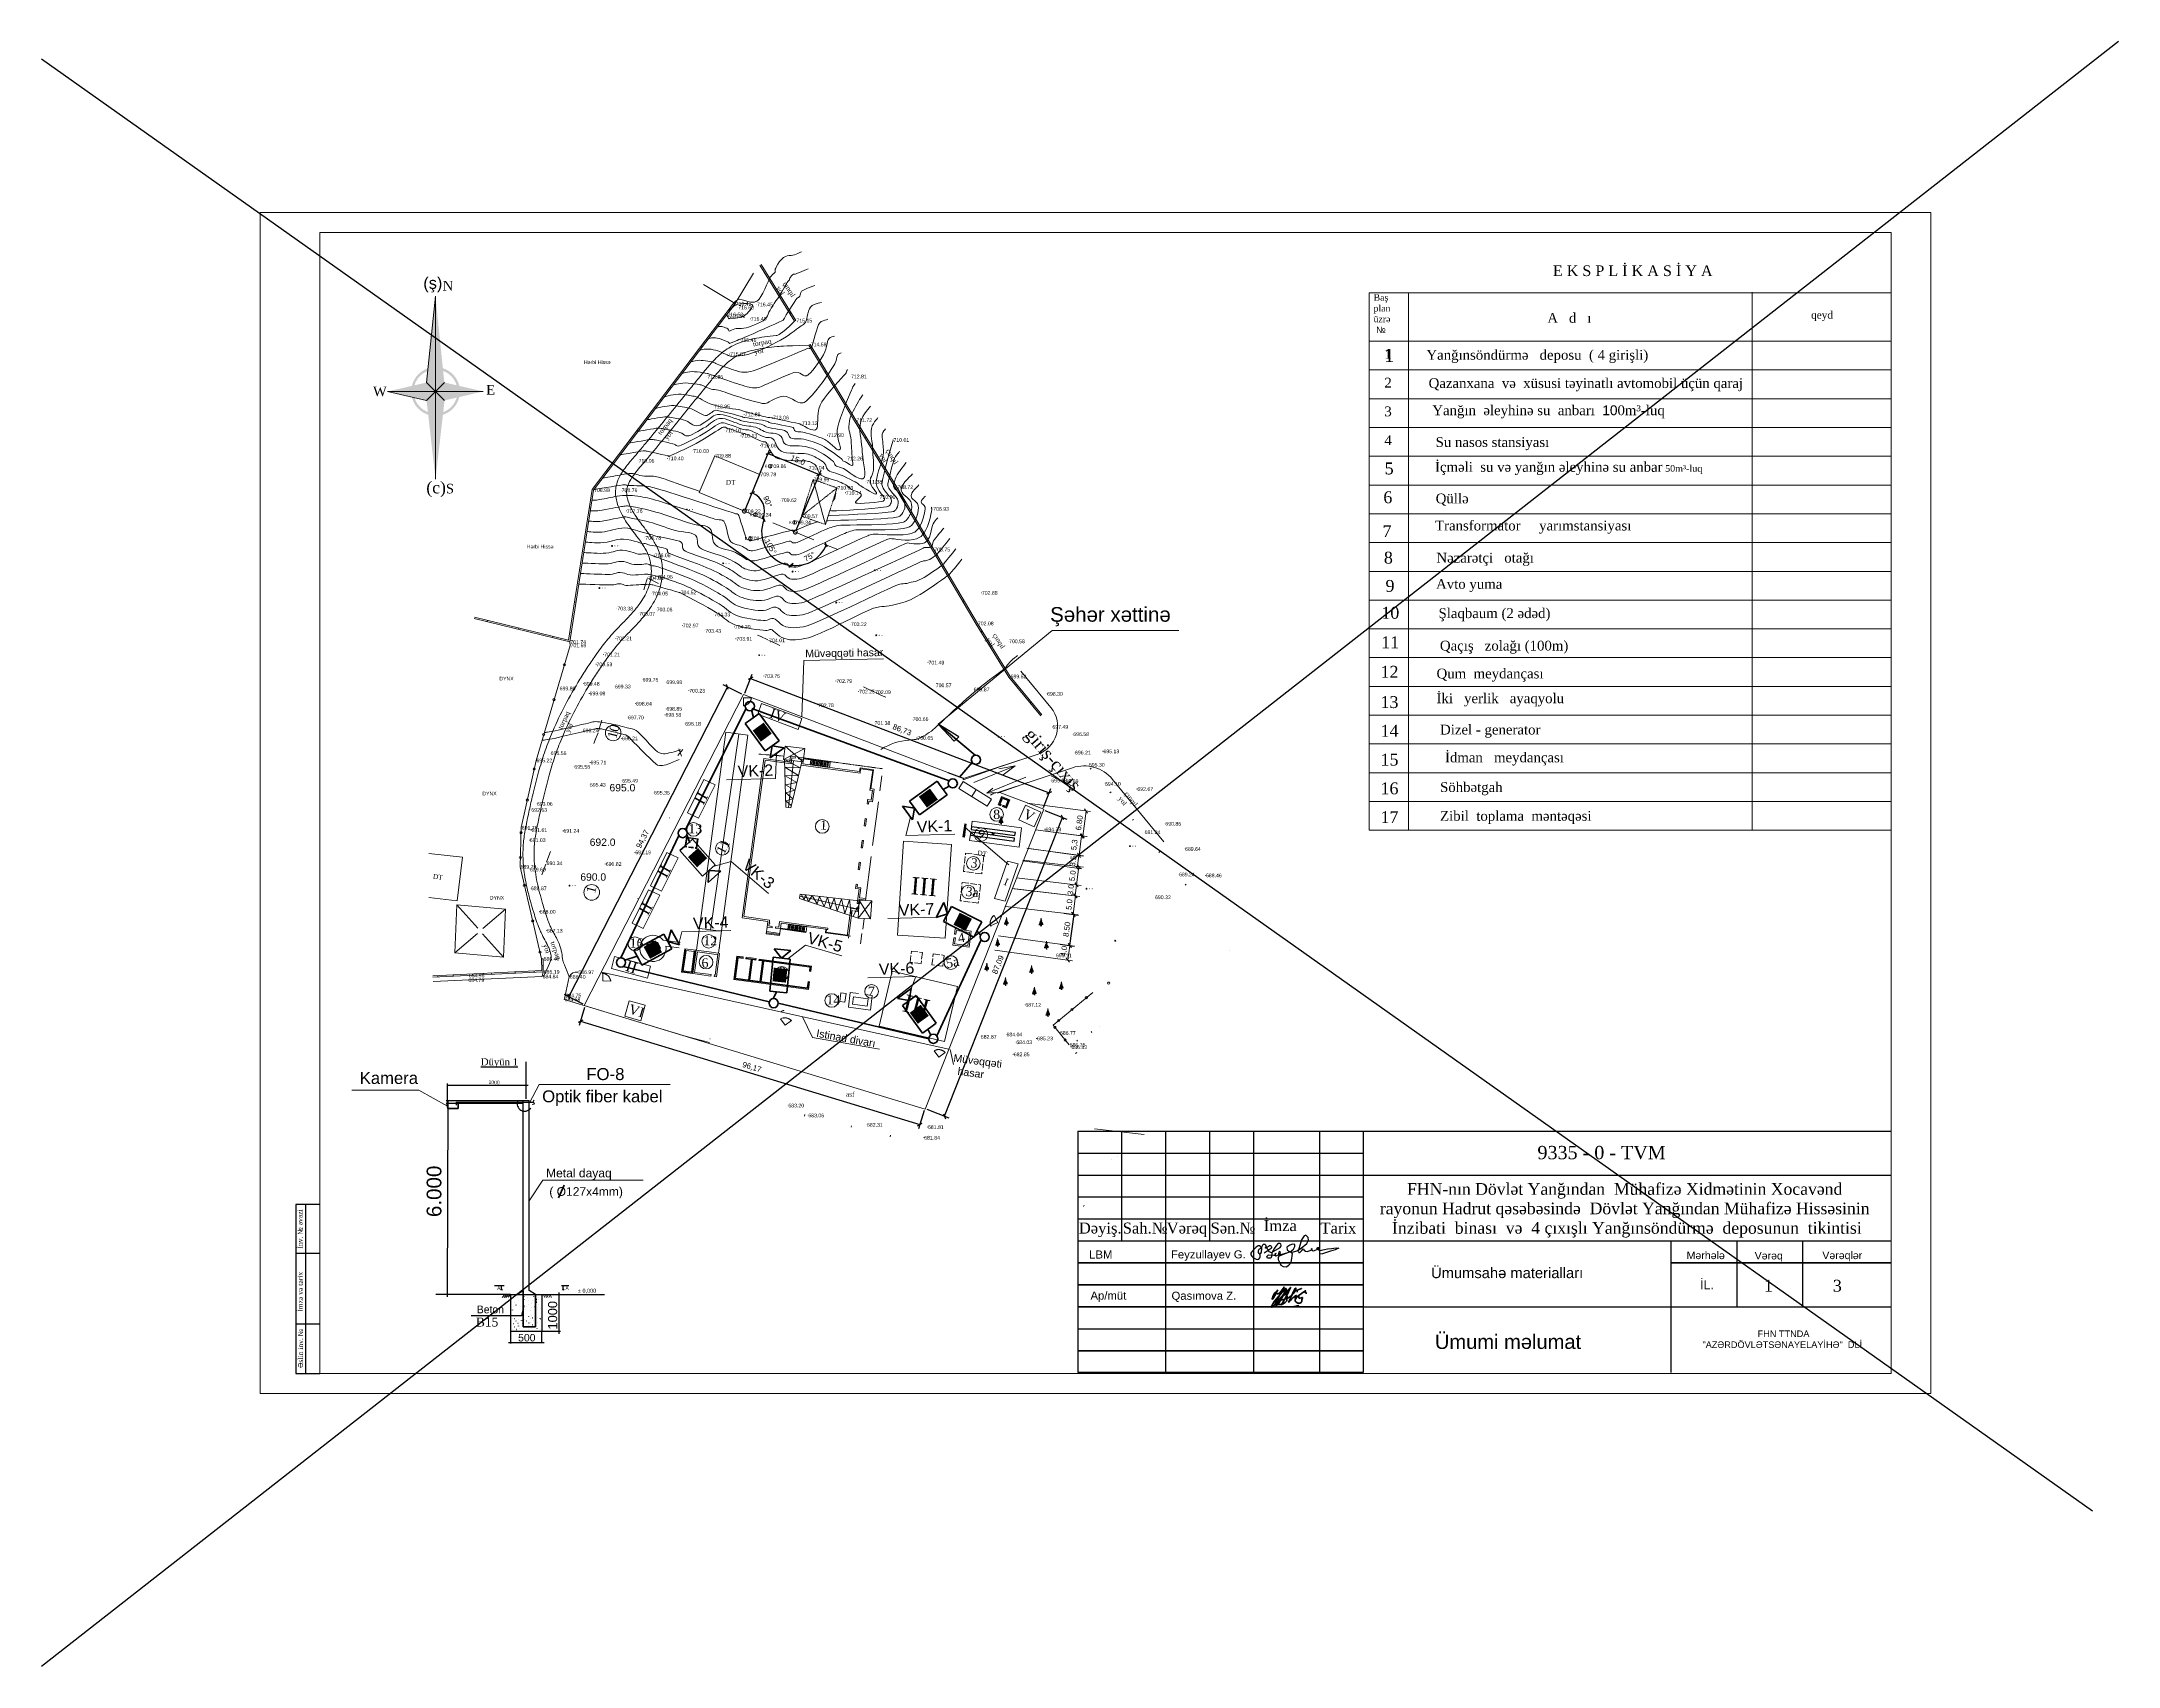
# Model space of a CAD drawing. Header units: feet. Extents: x 3381 to 682707, y 675186 to 4374675.
# Drawn here: x 680449 to 681012, y 4372325 to 4372765 of the extents above; entities that cross this region are included whole.
import ezdxf
from ezdxf.enums import TextEntityAlignment as Align

# ---------------------------------------------------------------- set-up
doc = ezdxf.new("R2010")
doc.units = ezdxf.units.FT
doc.header["$MEASUREMENT"] = 0
doc.header["$PDMODE"] = 34
doc.header["$PDSIZE"] = 0.01
for name, pattern in [('ACAD_ISO02W100', [15, 12, -3]), ('ACAD_ISO03W100', [30, 12, -18]), ('DASHED2', [0.375, 0.25, -0.125]), ('DASHEDX2', [38.1, 25.4, -12.7]), ('DUZ', [0])]:
    doc.linetypes.add(name, pattern=pattern)
doc.layers.get('0').update_dxf_attribs({"linetype": 'CONTINUOUS'})
doc.layers.get('Defpoints').update_dxf_attribs({"linetype": 'CONTINUOUS'})
for name, color, linetype in [('0_Point_Height', 2, 'CONTINUOUS'), ('0_Point_Point', 7, 'CONTINUOUS'), ('Aqaclar', 3, 'CONTINUOUS'), ('col bitkisi', 7, 'CONTINUOUS'), ('Kompass', 7, 'CONTINUOUS'), ('Layer8', 7, 'CONTINUOUS'), ('Lep-Stolb', 7, 'CONTINUOUS'), ('polygon', 5, 'CONTINUOUS'), ('ramka', 7, 'CONTINUOUS'), ('Trees', 92, 'CONTINUOUS'), ('Yazilar', 7, 'CONTINUOUS'), ('yol', 7, 'CONTINUOUS'), ('Схема', 7, 'CONTINUOUS'), ('схемы', 7, 'CONTINUOUS'), ('шлейфы', 85, 'CONTINUOUS')]:
    doc.layers.add(name, color=color, linetype=linetype)
for name, color, linetype, lineweight in [('_cp_basic_Shtamp_0.5', 7, 'CONTINUOUS', 50), ('ANA HORIZONTAL', 24, 'CONTINUOUS', 30), ('Annotation - Text_Pen_No__1', 7, 'CONTINUOUS', 13), ('das tikili', 5, 'CONTINUOUS', 0), ('HORIZANTAL', 24, 'CONTINUOUS', 13), ('kontur', 5, 'CONTINUOUS', 0), ('rabit xt', 7, 'CONTINUOUS', 13), ('Su S1', 5, 'CONTINUOUS', 60), ('размер', 90, 'CONTINUOUS', 9), ('размер2_Ном._пера__1', 7, 'CONTINUOUS', 13), ('ФОРМАТ', 7, 'CONTINUOUS', 5)]:
    doc.layers.add(name, color=color, linetype=linetype, lineweight=lineweight)
doc.styles.add('Arial', font='arial.ttf')
doc.styles.add('ARİAL', font='arial.ttf')
doc.styles.get("Standard").update_dxf_attribs({"font": 'arial.ttf', "height": 1.5})
doc.styles.add('Standart', font='times.ttf')
doc.styles.add('style5', font='arialazlat.ttf', dxfattribs={"height": 400})
doc.styles.add('Times New  Roman', font='times.ttf')
doc.styles.add('СГЕНЕРИР_СТИЛЬ_1', font='a3ar(la).ttf')
doc.styles.add('СГЕНЕРИР_СТИЛЬ_2', font='arial.ttf')
doc.linetypes.add('FENCELINE2', pattern='A,6.35,-2.54,[132,ltypeshp.shx,S=2.54,R=0,X=-2.54,Y=0],-2.54,25.4', length=36.83)
doc.dimstyles.new('ISO-25', dxfattribs={"dimtxt": 1.5, "dimasz": 1, "dimexe": 1.25, "dimexo": 0.625, "dimtad": 1, "dimtxsty": 'Standard', "dimblk": 'OBLIQUE', "dimcen": 2.5, "dimadec": 0, "dimazin": 0, "dimtfac": 1, "dimtmove": 0, "dimatfit": 3, "dimldrblk": 'OBLIQUE', "dimfxl": 1, "dimarcsym": 0})

# ---------------------------------------------------------------- blocks, each defined once
blk = doc.blocks.new('gho09')
at = {"layer": 'yol', "lineweight": 20, "ltscale": 0.4}
h = blk.add_hatch(dxfattribs=at)
h.set_pattern_fill('ANGLE', color=256, scale=0.02)
h.set_pattern_definition([(0, (0, 0), (0, 0.1397), [0.1016, -0.0381]), (90, (0, 0), (-0.1397, 0), [0.1016, -0.0381])])
h.paths.add_polyline_path([(6099.17, 5735.75), (6095.58, 5735.75), (6095.58, 5736.15), (6099.17, 5736.15)])
for points in [[(6099.17, 5735.75), (6095.58, 5735.75), (6095.58, 5736.15), (6099.17, 5736.15)], [(6097.79, 5728.49), (6097.22, 5728.49), (6097.22, 5727.9), (6097.79, 5727.9)]]:
    blk.add_lwpolyline(points, close=True, dxfattribs=at)
at = {"layer": 'yol', "lineweight": 30, "ltscale": 0.4}
for points in [[(6096.36, 5734.22), (6096.36, 5722.22), (6097.16, 5722.22), (6097.16, 5734.22)], [(6097.86, 5734.22), (6097.86, 5722.22), (6098.66, 5722.22), (6098.66, 5734.22)]]:
    blk.add_lwpolyline(points, close=True, dxfattribs=at)
at = {"layer": 'yol', "lineweight": 20, "ltscale": 0.4}
blk.add_lwpolyline([(6097.51, 5728.49), (6097.51, 5727.9), (6097.51, 5728.2), (6097.79, 5728.2), (6097.22, 5728.2)], dxfattribs=at)
blk = doc.blocks.new('_Oblique')
at = {"color": 0, "linetype": 'ByBlock', "lineweight": -2}
blk.add_line((-0.5, -0.5), (0.5, 0.5), dxfattribs=at)
blk = doc.blocks.new('*D23')
at = {"color": 0, "lineweight": -2, "transparency": 16777216}
for p, q in [((680595.99, 4372503.34), (680594.48, 4372498.37)), ((680594.84, 4372499.57), (680686.84, 4372471.57)), ((680687.99, 4372475.34), (680686.48, 4372470.37))]:
    blk.add_line(p, q, dxfattribs=at)
at = {"layer": 'Defpoints', "color": 0, "lineweight": 30, "transparency": 16777216}
for p in [(680596.17, 4372503.93), (680688.17, 4372475.93), (680686.84, 4372471.57)]:
    blk.add_point(p, dxfattribs=at)
at = {"color": 0, "lineweight": -2, "transparency": 16777216}
for p, rotation in [((680594.84, 4372499.57), 163.072486935853), ((680686.84, 4372471.57), 343.072486935853)]:
    blk.add_blockref('_Oblique', p, dxfattribs=dict(at, rotation=rotation))
at = {"color": 0, "lineweight": 9, "transparency": 16777216, "insert": (680641.29, 4372487.03), "char_height": 1.5, "attachment_point": 5, "rotation": 343.0725}
blk.add_mtext('96,17', dxfattribs=at)
blk = doc.blocks.new('*D24')
at = {"color": 0, "lineweight": -2, "transparency": 16777216}
for p, q in [((680693.56, 4372473.8), (680725.56, 4372554.8)), ((680720.75, 4372556.7), (680726.73, 4372554.34)), ((680688.75, 4372475.7), (680694.73, 4372473.34))]:
    blk.add_line(p, q, dxfattribs=at)
at = {"layer": 'Defpoints', "color": 0, "lineweight": 30, "transparency": 16777216}
for p in [(680720.17, 4372556.93), (680725.56, 4372554.8), (680688.17, 4372475.93)]:
    blk.add_point(p, dxfattribs=at)
at = {"color": 0, "lineweight": -2, "transparency": 16777216}
for p, rotation in [((680725.56, 4372554.8), 68.44292071496228), ((680693.56, 4372473.8), 248.4429207149623)]:
    blk.add_blockref('_Oblique', p, dxfattribs=dict(at, rotation=rotation))
at = {"color": 0, "lineweight": 9, "transparency": 16777216, "insert": (680708.14, 4372514.86), "char_height": 1.5, "attachment_point": 5, "rotation": 68.4429}
blk.add_mtext('87,09', dxfattribs=at)
blk = doc.blocks.new('*D25')
at = {"color": 0, "lineweight": -2, "transparency": 16777216}
for p, q in [((680639.39, 4372588.52), (680641.39, 4372593.72)), ((680640.94, 4372592.55), (680721.94, 4372561.55)), ((680720.39, 4372557.52), (680722.39, 4372562.72))]:
    blk.add_line(p, q, dxfattribs=at)
at = {"layer": 'Defpoints', "color": 0, "lineweight": 30, "transparency": 16777216}
for p in [(680639.17, 4372587.93), (680721.94, 4372561.55), (680720.17, 4372556.93)]:
    blk.add_point(p, dxfattribs=at)
at = {"color": 0, "lineweight": -2, "transparency": 16777216}
for p, rotation in [((680640.94, 4372592.55), 159.0573494500117), ((680721.94, 4372561.55), 339.0573494500117)]:
    blk.add_blockref('_Oblique', p, dxfattribs=dict(at, rotation=rotation))
at = {"color": 0, "lineweight": 9, "transparency": 16777216, "insert": (680681.98, 4372578.48), "char_height": 1.5, "attachment_point": 5, "rotation": 339.0573}
blk.add_mtext('86,73', dxfattribs=at)
blk = doc.blocks.new('*D26')
at = {"color": 0, "lineweight": -2, "transparency": 16777216}
for p, q in [((680634.67, 4372590.24), (680591.67, 4372506.24)), ((680638.61, 4372588.22), (680633.55, 4372590.81)), ((680595.61, 4372504.22), (680590.55, 4372506.81))]:
    blk.add_line(p, q, dxfattribs=at)
at = {"layer": 'Defpoints', "color": 0, "lineweight": 30, "transparency": 16777216}
for p in [(680639.17, 4372587.93), (680591.67, 4372506.24), (680596.17, 4372503.93)]:
    blk.add_point(p, dxfattribs=at)
at = {"color": 0, "lineweight": -2, "transparency": 16777216}
for p, rotation in [((680634.67, 4372590.24), 62.89187712919826), ((680591.67, 4372506.24), 242.8918771291982)]:
    blk.add_blockref('_Oblique', p, dxfattribs=dict(at, rotation=rotation))
at = {"color": 0, "lineweight": 9, "transparency": 16777216, "insert": (680611.81, 4372548.94), "char_height": 1.5, "attachment_point": 5, "rotation": 62.8919}
blk.add_mtext('94,37', dxfattribs=at)
blk = doc.blocks.new('*D27')
at = {"color": 0, "lineweight": -2, "transparency": 16777216}
for p, q in [((680726.01, 4372528.86), (680729.88, 4372528.33)), ((680727.48, 4372520.1), (680728.64, 4372528.5)), ((680724.86, 4372520.46), (680728.72, 4372519.93))]:
    blk.add_line(p, q, dxfattribs=at)
at = {"layer": 'Defpoints', "color": 0, "lineweight": 30, "transparency": 16777216}
for p in [(680725.4, 4372528.95), (680728.64, 4372528.5), (680724.24, 4372520.55)]:
    blk.add_point(p, dxfattribs=at)
at = {"color": 0, "lineweight": -2, "transparency": 16777216}
for p, rotation in [((680728.64, 4372528.5), 82.14074680125712), ((680727.48, 4372520.1), 262.1407468012571)]:
    blk.add_blockref('_Oblique', p, dxfattribs=dict(at, rotation=rotation))
at = {"color": 0, "lineweight": 9, "transparency": 16777216, "insert": (680726.68, 4372524.49), "char_height": 1.5, "attachment_point": 5, "rotation": 82.1407}
blk.add_mtext('{\\fArial|b0|i0|c238|p34;8.50}', dxfattribs=at)
blk = doc.blocks.new('*D28')
at = {"color": 0, "lineweight": -2, "transparency": 16777216}
blk.add_arc((680653.13, 4372632.17), 9.17, 157.6168, 262.2234, dxfattribs=at)
at = {"layer": 'Defpoints', "color": 0, "lineweight": 30, "transparency": 16777216}
for p in [(680654.83, 4372644.61), (680633.17, 4372640.39, 709.27), (680646.92, 4372625.43), (680664.61, 4372627.45, 709.02), (680642.29, 4372552.77)]:
    blk.add_point(p, dxfattribs=at)
at = {"color": 0, "lineweight": -2, "transparency": 16777216}
for p, rotation in [((680644.65, 4372635.66), 67.61681356812288), ((680651.89, 4372623.09), 352.2234362133805)]:
    blk.add_blockref('_Oblique', p, dxfattribs=dict(at, rotation=rotation))
at = {"color": 0, "lineweight": 9, "transparency": 16777216, "insert": (680646.39, 4372628.29), "char_height": 1.5, "attachment_point": 5, "rotation": 299.9201}
blk.add_mtext('105°', dxfattribs=at)
blk = doc.blocks.new('*D29')
at = {"color": 0, "lineweight": -2, "transparency": 16777216}
blk.add_arc((680639.31, 4372637.86), 5.44, 337.6168, 67.1856, dxfattribs=at)
at = {"layer": 'Defpoints', "color": 0, "lineweight": 30, "transparency": 16777216}
for p in [(680643.52, 4372647.87, 709.78), (680633.17, 4372640.39, 709.27), (680639.31, 4372637.86, 709.22), (680643.63, 4372641.16), (680664.61, 4372627.45, 709.02)]:
    blk.add_point(p, dxfattribs=at)
at = {"color": 0, "lineweight": -2, "transparency": 16777216}
for p, rotation in [((680641.42, 4372642.87), 157.1855575495815), ((680644.34, 4372635.79), 247.6168135669211)]:
    blk.add_blockref('_Oblique', p, dxfattribs=dict(at, rotation=rotation))
at = {"color": 0, "lineweight": 9, "transparency": 16777216, "insert": (680645.62, 4372640.47), "char_height": 1.5, "attachment_point": 5, "rotation": 292.4012}
blk.add_mtext('90°', dxfattribs=at)
blk = doc.blocks.new('*D30')
at = {"color": 0, "lineweight": -2, "transparency": 16777216}
blk.add_arc((680653.13, 4372632.17), 9.03, 262.2234, 337.6168, dxfattribs=at)
at = {"layer": 'Defpoints', "color": 0, "lineweight": 30, "transparency": 16777216}
for p in [(680654.83, 4372644.61), (680633.17, 4372640.39, 709.27), (680659.23, 4372625.51), (680664.61, 4372627.45, 709.02), (680642.29, 4372552.77)]:
    blk.add_point(p, dxfattribs=at)
at = {"color": 0, "lineweight": -2, "transparency": 16777216}
for p, rotation in [((680661.48, 4372628.73), 67.61681356790068), ((680651.91, 4372623.22), 172.2234362133806)]:
    blk.add_blockref('_Oblique', p, dxfattribs=dict(at, rotation=rotation))
at = {"color": 0, "lineweight": 9, "transparency": 16777216, "insert": (680656.94, 4372625.55), "char_height": 1.5, "attachment_point": 5, "rotation": 29.9201}
blk.add_mtext('75°', dxfattribs=at)
blk = doc.blocks.new('*D31')
at = {"color": 0, "lineweight": -2, "transparency": 16777216}
for p, q in [((680639.55, 4372638.44), (680646.23, 4372654.68)), ((680645.76, 4372653.52), (680659.58, 4372647.83)), ((680653.37, 4372632.75), (680660.06, 4372648.99))]:
    blk.add_line(p, q, dxfattribs=at)
at = {"layer": 'Defpoints', "color": 0, "lineweight": 30, "transparency": 16777216}
for p in [(680659.58, 4372647.83), (680639.31, 4372637.86, 709.22), (680653.13, 4372632.17)]:
    blk.add_point(p, dxfattribs=at)
at = {"color": 0, "lineweight": -2, "transparency": 16777216}
for p, rotation in [((680645.76, 4372653.52), 157.6168135686343), ((680659.58, 4372647.83), 337.6168135686343)]:
    blk.add_blockref('_Oblique', p, dxfattribs=dict(at, rotation=rotation))
at = {"color": 0, "lineweight": 9, "transparency": 16777216, "insert": (680653.79, 4372651.72), "char_height": 1.5, "attachment_point": 5, "rotation": 337.6168}
blk.add_mtext('{\\fArial|b0|i0|c238|p34;15.0}', dxfattribs=at)
blk = doc.blocks.new('V-V2')
at = {"ltscale": 0.5}
for color, points in [(3, [(750, 202), (550, 201), (550, 1), (750, 2)]), (5, [(750, 2), (550, 1), (550, -197), (750, -197)]), (2, [(950, 203), (750, 202), (750, 2), (951, 3)]), (7, [(951, 3), (750, 2), (750, -197), (952, -197)])]:
    blk.add_hatch(color=color, dxfattribs=at).paths.add_polyline_path(points)
for p, q in [((251, -49), (251, 251)), ((251, 251), (1251, 251)), ((1251, 251), (1251, -249)), ((1251, 1), (1501, 251)), ((1501, -249), (1251, 1)), ((1501, 251), (1501, -249)), ((251, -249), (251, -49)), ((1251, -249), (251, -249))]:
    blk.add_line(p, q)
blk = doc.blocks.new('_ArchTick')
at = {"color": 0, "linetype": 'ByBlock', "const_width": 0.15}
blk.add_lwpolyline([(-0.5, -0.5), (0.5, 0.5)], dxfattribs=at)
blk = doc.blocks.new('imza')
at = {"layer": 'Trees', "color": 7, "lineweight": 35}
for points in [[(119720, 323671), (66422, 219944), (42890, 182637), (19967, 146297), (15300, 146297), (15300, 151548), (15300, 160199), (18817, 172635), (28167, 199489), (43494, 233005), (60112, 260506), (74006, 275754), (81247, 279703), (86499, 279703), (90251, 274776), (101934, 255493), (109353, 251051), (121336, 249109), (137421, 252022), (148648, 258819), (157824, 266372), (205102, 327179), (234949, 372477), (188278, 301645), (182164, 285472), (71039, 58567), (49297, 29796), (22297, 5315), (11999, 1421), (4890, 2720), (2153, 6441), (2153, 12680), (2153, 20998), (5657, 28003), (37175, 81506), (58069, 109161), (93158, 155604), (168836, 244492), (249359, 331849), (257092, 340239), (267608, 348560), (272179, 348560), (274632, 345775), (272513, 338421), (268929, 325976), (203932, 193993), (142303, 85970), (130681, 66803), (114116, 45299), (98340, 31119), (92665, 28851), (87444, 28851), (85288, 32367), (85288, 37925), (85288, 44958), (87785, 51878), (98000, 70822), (130411, 121776), (153236, 150731), (232390, 243285), (351751, 368187), (356609, 368187), (280335, 206621), (181882, 35886)], [(167136, 278349), (194691, 296062), (213990, 303970), (238885, 310721), (256638, 315535), (272291, 315535), (283870, 315535), (288695, 311333), (297931, 303288), (300852, 289924), (297572, 276036), (281361, 255206), (258010, 238040), (218752, 224087), (197993, 207372), (191226, 198858), (222154, 216298), (234032, 222996), (254203, 236686), (270940, 233782), (279104, 227565), (287462, 209110), (290183, 197066), (291281, 179704), (287836, 144642), (284270, 127093), (277886, 112915), (266529, 99357), (254031, 84436), (238452, 74448), (220952, 63228), (199475, 53640), (184462, 48973), (168676, 47383), (150237, 48242), (133752, 50038), (116228, 54219), (101027, 60416), (87626, 70611), (80826, 85804), (80826, 97798), (84626, 110592), (93027, 117788), (105628, 122386), (113861, 125390), (128629, 127783), (143203, 130145), (188423, 137473), (208420, 139584), (232323, 144536), (242885, 146724), (260979, 152750), (281350, 158414), (316662, 175080), (344127, 193380), (371539, 214476), (399090, 240115), (422514, 265598), (436403, 289010), (444708, 307514), (452855, 329232), (455833, 342579), (455833, 353795), (452179, 358621), (448393, 355754), (443175, 347926), (431148, 330820), (423464, 312790), (405582, 278084), (392800, 247509), (381371, 219323), (369936, 198963), (352731, 165608), (342564, 145896), (333386, 122755), (325788, 103596), (321219, 92074), (324285, 92074), (330880, 103244), (341696, 116427), (359107, 132905), (379155, 154789), (397358, 170872), (414305, 185281), (429715, 200550), (445524, 211968), (458145, 219271), (463857, 219271), (463857, 215022), (459473, 201745), (451237, 188202), (444707, 177465), (442469, 169480), (442469, 163240), (447517, 167090), (517041, 225315), (556686, 256394), (599532, 284291), (618334, 296532), (632144, 301800), (636726, 301800), (633761, 294931), (629347, 284702), (625366, 275480), (627697, 269475), (631605, 266781), (640634, 266781), (650741, 263010), (657067, 260650)], [(416076, 13564), (441715, 13213), (458574, 18127), (480976, 24657), (502998, 31077), (509500, 40944)], [(500295, 211291), (469701, 179690), (457620, 165559), (446670, 148138), (439881, 137337), (439881, 129823), (442153, 119815), (447100, 108759), (453312, 100716), (460795, 93379), (470068, 84285), (481124, 79974), (493395, 75189), (506395, 73483), (520532, 74529), (530621, 75973), (540432, 81089), (553371, 90326), (561192, 100700), (567337, 108853), (567337, 120783), (567337, 134994), (570340, 155600), (574321, 172086), (574321, 178197), (570767, 179902), (567354, 179902), (555552, 175781), (528326, 166273), (516876, 164269), (512184, 166685), (510620, 173223), (510620, 181607), (510620, 198280), (510620, 206239), (505354, 208939), (497818, 204818), (489111, 199738)], [(477209, 278739), (480314, 298392), (480314, 310116), (498253, 322873), (528957, 335286), (545658, 341551), (552098, 343967), (556652, 343967), (560453, 339788)]]:
    blk.add_lwpolyline(points, dxfattribs=at)

msp = doc.modelspace()

# ---------------------------------------------------------------- hatches: boundary and pattern name
at = {"layer": 'col bitkisi', "lineweight": 9, "ltscale": 1.5}
h = msp.add_hatch(color=256, dxfattribs=at)
edge = h.paths.add_edge_path()
edge.add_arc((680623.679, 4372638.328), 0.125, 0, 360)
h = msp.add_hatch(color=256, dxfattribs=at)
edge = h.paths.add_edge_path()
edge.add_arc((680624.462, 4372638.328), 0.125, 0, 360)
h = msp.add_hatch(color=256, dxfattribs=at)
edge = h.paths.add_edge_path()
edge.add_arc((680625.221, 4372638.328), 0.125, 0, 360)
h = msp.add_hatch(color=256, dxfattribs=at)
edge = h.paths.add_edge_path()
edge.add_arc((680603.414, 4372628.471), 0.125, 0, 360)
h = msp.add_hatch(color=256, dxfattribs=at)
edge = h.paths.add_edge_path()
edge.add_arc((680604.196, 4372628.471), 0.125, 0, 360)
h = msp.add_hatch(color=256, dxfattribs=at)
edge = h.paths.add_edge_path()
edge.add_arc((680604.955, 4372628.471), 0.125, 0, 360)
h = msp.add_hatch(color=256, dxfattribs=at)
edge = h.paths.add_edge_path()
edge.add_arc((680633.549, 4372623.739), 0.125, 0, 360)
h = msp.add_hatch(color=256, dxfattribs=at)
edge = h.paths.add_edge_path()
edge.add_arc((680634.331, 4372623.739), 0.125, 0, 360)
h = msp.add_hatch(color=256, dxfattribs=at)
edge = h.paths.add_edge_path()
edge.add_arc((680635.09, 4372623.739), 0.125, 0, 360)
h = msp.add_hatch(color=256, dxfattribs=at)
edge = h.paths.add_edge_path()
edge.add_arc((680652.367, 4372621.505), 0.125, 0, 360)
h = msp.add_hatch(color=256, dxfattribs=at)
edge = h.paths.add_edge_path()
edge.add_arc((680653.149, 4372621.505), 0.125, 0, 360)
h = msp.add_hatch(color=256, dxfattribs=at)
edge = h.paths.add_edge_path()
edge.add_arc((680653.908, 4372621.505), 0.125, 0, 360)
h = msp.add_hatch(color=256, dxfattribs=at)
edge = h.paths.add_edge_path()
edge.add_arc((680674.643, 4372621.847), 0.125, 0, 360)
h = msp.add_hatch(color=256, dxfattribs=at)
edge = h.paths.add_edge_path()
edge.add_arc((680675.425, 4372621.847), 0.125, 0, 360)
h = msp.add_hatch(color=256, dxfattribs=at)
edge = h.paths.add_edge_path()
edge.add_arc((680676.184, 4372621.847), 0.125, 0, 360)
h = msp.add_hatch(color=256, dxfattribs=at)
edge = h.paths.add_edge_path()
edge.add_arc((680599.993, 4372617.037), 0.125, 0, 360)
h = msp.add_hatch(color=256, dxfattribs=at)
edge = h.paths.add_edge_path()
edge.add_arc((680600.775, 4372617.037), 0.125, 0, 360)
h = msp.add_hatch(color=256, dxfattribs=at)
edge = h.paths.add_edge_path()
edge.add_arc((680601.534, 4372617.037), 0.125, 0, 360)
h = msp.add_hatch(color=256, dxfattribs=at)
edge = h.paths.add_edge_path()
edge.add_arc((680664.21, 4372613.094), 0.125, 0, 360)
h = msp.add_hatch(color=256, dxfattribs=at)
edge = h.paths.add_edge_path()
edge.add_arc((680664.993, 4372613.094), 0.125, 0, 360)
h = msp.add_hatch(color=256, dxfattribs=at)
edge = h.paths.add_edge_path()
edge.add_arc((680665.751, 4372613.094), 0.125, 0, 360)
h = msp.add_hatch(color=256, dxfattribs=at)
edge = h.paths.add_edge_path()
edge.add_arc((680675.038, 4372604.235), 0.125, 0, 360)
h = msp.add_hatch(color=256, dxfattribs=at)
edge = h.paths.add_edge_path()
edge.add_arc((680675.82, 4372604.235), 0.125, 0, 360)
h = msp.add_hatch(color=256, dxfattribs=at)
edge = h.paths.add_edge_path()
edge.add_arc((680676.579, 4372604.235), 0.125, 0, 360)
h = msp.add_hatch(color=256, dxfattribs=at)
edge = h.paths.add_edge_path()
edge.add_arc((680643.286, 4372598.827), 0.125, 0, 360)
h = msp.add_hatch(color=256, dxfattribs=at)
edge = h.paths.add_edge_path()
edge.add_arc((680644.068, 4372598.827), 0.125, 0, 360)
h = msp.add_hatch(color=256, dxfattribs=at)
edge = h.paths.add_edge_path()
edge.add_arc((680644.827, 4372598.827), 0.125, 0, 360)
h = msp.add_hatch(color=256, dxfattribs=at)
edge = h.paths.add_edge_path()
edge.add_arc((680708.203, 4372576.733), 0.125, 0, 360)
h = msp.add_hatch(color=256, dxfattribs=at)
edge = h.paths.add_edge_path()
edge.add_arc((680708.986, 4372576.733), 0.125, 0, 360)
h = msp.add_hatch(color=256, dxfattribs=at)
edge = h.paths.add_edge_path()
edge.add_arc((680709.744, 4372576.733), 0.125, 0, 360)
h = msp.add_hatch(color=256, dxfattribs=at)
edge = h.paths.add_edge_path()
edge.add_arc((680743.809, 4372547.048), 0.125, 0, 360)
h = msp.add_hatch(color=256, dxfattribs=at)
edge = h.paths.add_edge_path()
edge.add_arc((680744.591, 4372547.048), 0.125, 0, 360)
h = msp.add_hatch(color=256, dxfattribs=at)
edge = h.paths.add_edge_path()
edge.add_arc((680745.35, 4372547.048), 0.125, 0, 360)
h = msp.add_hatch(color=256, dxfattribs=at)
edge = h.paths.add_edge_path()
edge.add_arc((680591.881, 4372536.335), 0.125, 0, 360)
h = msp.add_hatch(color=256, dxfattribs=at)
edge = h.paths.add_edge_path()
edge.add_arc((680592.663, 4372536.335), 0.125, 0, 360)
h = msp.add_hatch(color=256, dxfattribs=at)
edge = h.paths.add_edge_path()
edge.add_arc((680593.422, 4372536.335), 0.125, 0, 360)
h = msp.add_hatch(color=256, dxfattribs=at)
edge = h.paths.add_edge_path()
edge.add_arc((680732.027, 4372535.491), 0.125, 0, 360)
h = msp.add_hatch(color=256, dxfattribs=at)
edge = h.paths.add_edge_path()
edge.add_arc((680732.809, 4372535.491), 0.125, 0, 360)
h = msp.add_hatch(color=256, dxfattribs=at)
edge = h.paths.add_edge_path()
edge.add_arc((680733.568, 4372535.491), 0.125, 0, 360)
h = msp.add_hatch(color=256, dxfattribs=at)
edge = h.paths.add_edge_path()
edge.add_arc((680739.811, 4372521.412), 0.125, 0, 360)
at = {"layer": 'Kompass', "lineweight": 9}
h = msp.add_hatch(color=5, dxfattribs=at)
h.set_gradient(color1=(0, 0, 255), one_color=1, tint=1)
h.paths.add_polyline_path([(680555.523, 4372670.333), (680553.081, 4372672.758), (680555.529, 4372696.174)])
h = msp.add_hatch(color=220, dxfattribs=at)
h.set_gradient(color1=(236, 9, 164), tint=1)
h.paths.add_polyline_path([(680555.523, 4372670.338), (680557.961, 4372672.776), (680555.529, 4372696.174)])
h = msp.add_hatch(color=5, dxfattribs=at)
edge = h.paths.add_edge_path()
edge.add_line((680555.567, 4372676.294), (680555.566, 4372676.945))
edge.add_arc((680555.608, 4372670.369), 6.576, 13.04557, 90.36246, ccw=False)
edge.add_line((680562.014, 4372671.853), (680561.297, 4372672.02))
edge.add_arc((680555.534, 4372670.271), 6.023, 16.87652, 89.68771)
edge = h.paths.add_edge_path()
edge.add_line((680553.454, 4372675.902), (680553.528, 4372676.618))
edge.add_arc((680555.61, 4372670.312), 6.641, 108.26723, 179.86034)
edge.add_line((680548.969, 4372670.328), (680549.62, 4372670.328))
edge.add_arc((680555.576, 4372670.337), 5.956, 110.87362, 180.07766, ccw=False)
edge = h.paths.add_edge_path()
edge.add_line((680549.863, 4372668.646), (680549.147, 4372668.81))
edge.add_arc((680555.564, 4372670.314), 6.591, 193.18314, 270.13483)
edge.add_line((680555.58, 4372663.722), (680555.569, 4372664.373))
edge.add_arc((680555.638, 4372670.411), 6.039, 196.99488, 269.34396, ccw=False)
edge.add_line((680549.863, 4372668.646), (680549.863, 4372668.646))
edge = h.paths.add_edge_path()
edge.add_line((680557.567, 4372664.026), (680557.649, 4372664.744))
edge.add_arc((680555.583, 4372670.332), 5.958, 290.29292, 360.10887)
edge.add_line((680561.541, 4372670.343), (680562.191, 4372670.339))
edge.add_arc((680555.609, 4372670.311), 6.582, -72.69301, 0.24835, ccw=False)
edge.add_line((680557.567, 4372664.026), (680557.649, 4372664.744))
edge.add_line((680557.649, 4372664.744), (680557.567, 4372664.026))
h = msp.add_hatch(color=220, dxfattribs=at)
h.set_gradient(color1=(236, 9, 164), tint=1)
h.paths.add_polyline_path([(680555.572, 4372670.342), (680553.126, 4372672.767), (680542.535, 4372670.322), (680555.568, 4372670.346)])
h = msp.add_hatch(color=5, dxfattribs=at)
h.set_gradient(color1=(0, 0, 255), one_color=1, tint=1, name='HEMISPHERICAL')
h.paths.add_polyline_path([(680555.564, 4372670.334), (680553.137, 4372667.898), (680542.535, 4372670.322)])
h = msp.add_hatch(color=220, dxfattribs=at)
h.set_gradient(color1=(236, 9, 164), tint=1)
h.paths.add_polyline_path([(680553.135, 4372667.895), (680555.572, 4372670.334), (680555.573, 4372646.552)])
h = msp.add_hatch(color=5, dxfattribs=at)
h.set_gradient(color1=(0, 0, 255), one_color=1, tint=1, name='CURVED')
h.paths.add_polyline_path([(680555.568, 4372670.342), (680558.005, 4372672.784), (680568.512, 4372670.344)])
h = msp.add_hatch(color=5, dxfattribs=at)
h.set_gradient(color1=(0, 0, 255), one_color=1, tint=1, name='HEMISPHERICAL')
h.paths.add_polyline_path([(680555.572, 4372670.334), (680555.573, 4372646.552), (680558.01, 4372667.908)])
h = msp.add_hatch(color=220, dxfattribs=at)
h.set_gradient(color1=(236, 9, 164), tint=1, name='INVHEMISPHERICAL')
h.paths.add_polyline_path([(680558.01, 4372667.908), (680555.58, 4372670.334), (680568.512, 4372670.344)])

# ---------------------------------------------------------------- linework, layer by layer
at = {"color": 1, "lineweight": 30}
for p, q in [((681011.761, 4372765.234), (680448.768, 4372324.606)), ((680448.768, 4372760.546), (681004.723, 4372366.794))]:
    msp.add_line(p, q, dxfattribs=at)
at = {"linetype": 'Continuous', "lineweight": 9}
for p, q in [((680643.478, 4372704.559, 716.983), (680652.915, 4372689.36, 715.153)), ((680643.818, 4372704.77, 716.983), (680653.255, 4372689.571, 715.153)), ((680628.229, 4372699.32, 716.431), (680636.793, 4372694.156, 716.431)), ((680641.771, 4372702.412, 716.976), (680636.793, 4372694.156, 716.431)), ((680636.448, 4372694.364, 716.432), (680634.24, 4372691.46, 716.528)), ((680636.793, 4372694.156, 716.431), (680634.559, 4372691.218, 716.528)), ((680649.226, 4372696.059), (680648.893, 4372695.838)), ((680634.24, 4372691.46, 716.528), (680598.031, 4372643.76, 708.969)), ((680634.559, 4372691.218, 716.528), (680598.413, 4372643.6, 708.982)), ((680634.082, 4372691.253, 6.389), (680634.398, 4372691.006, 6.389)), ((680651.922, 4372691.717), (680651.589, 4372691.496)), ((680653.255, 4372689.571, 715.153), (680652.915, 4372689.36, 715.153)), ((680627.462, 4372682.531, -710.059), (680627.778, 4372682.285, -710.059)), ((680657.145, 4372683.104, 697.485), (680656.802, 4372682.898, 697.485)), ((680657.678, 4372682.216), (680657.345, 4372681.994)), ((680661.512, 4372675.835), (680661.179, 4372675.613)), ((680619.038, 4372671.433, -710.059), (680619.353, 4372671.187, -710.059)), ((680666.816, 4372667.007), (680666.482, 4372666.786)), ((680610.206, 4372659.798, -710.059), (680610.521, 4372659.551, -710.059)), ((680672.309, 4372657.961, 712.257), (680671.976, 4372657.74, 712.257)), ((680601.943, 4372648.912), (680602.258, 4372648.666)), ((680631.24, 4372652.921, 709.876), (680627.033, 4372642.92, 709.322)), ((680631.24, 4372652.921, 709.876), (680643.517, 4372647.865, 709.777)), ((680643.517, 4372647.865, 709.777), (680639.31, 4372637.864, 709.223)), ((680676.559, 4372651.034, 711.378), (680676.226, 4372650.813, 711.378)), ((680598.031, 4372643.76, 708.969), (680591.64, 4372602.922, 701.811)), ((680598.413, 4372643.6, 708.982), (680591.968, 4372602.43, 701.736)), ((680627.033, 4372642.92, 709.322), (680639.31, 4372637.864, 709.223)), ((680681.948, 4372642.17), (680681.614, 4372641.949)), ((680597.645, 4372638.699, -130.678), (680597.254, 4372638.794, -141.271)), ((680687.946, 4372632.03), (680687.612, 4372631.809)), ((680595.526, 4372625.164, -100.968), (680595.136, 4372625.259, -111.551)), ((680693.319, 4372622.934), (680692.985, 4372622.713)), ((680591.968, 4372602.43, 701.736), (680566.071, 4372608.753)), ((680591.64, 4372602.922, 690.28), (680566.166, 4372609.141)), ((680569.631, 4372608.295), (680569.541, 4372607.905)), ((680593.66, 4372613.24, -86.119), (680593.27, 4372613.335, -96.693)), ((680698.814, 4372613.614), (680698.481, 4372613.393)), ((680578.058, 4372606.238, 228.337), (680577.968, 4372605.848, 228.337)), ((680587.287, 4372603.985, 478.557), (680587.197, 4372603.595, 478.557)), ((680592.365, 4372604.967, -68.321), (680591.975, 4372605.062, -78.89)), ((680703.772, 4372605.306), (680703.438, 4372605.085)), ((680592.038, 4372601.489, 701.692), (680582.802, 4372570.299, 695.222)), ((680591.968, 4372602.43, 701.736), (680592.038, 4372601.489, 701.692)), ((680708.705, 4372597.306), (680708.371, 4372597.085)), ((680713.091, 4372590.928), (680712.786, 4372590.669)), ((680717.009, 4372586.195), (680716.704, 4372585.936)), ((680582.802, 4372570.299, 695.222), (680578.801, 4372552.068, 691.756)), ((680733.309, 4372568.218), (680733.004, 4372567.959)), ((680738.675, 4372561.776), (680738.37, 4372561.517)), ((680578.801, 4372552.068, 691.756), (680578.488, 4372541.447, 689.787)), ((680744.8, 4372554.316), (680744.496, 4372554.057)), ((680578.488, 4372541.447, 689.787), (680584.322, 4372516.466, 686.459)), ((680751.928, 4372545.582), (680751.623, 4372545.322)), ((680759.08, 4372536.765), (680758.775, 4372536.505)), ((680584.365, 4372513.36, 676.348), (680554.84, 4372511.926)), ((680584.771, 4372512.979, 685.19), (680554.859, 4372511.526)), ((680570.693, 4372512.696), (680570.709, 4372512.296)), ((680577.142, 4372513.009), (680577.159, 4372512.609)), ((680582.293, 4372513.259, 684.739), (680582.309, 4372512.86, 684.739)), ((680584.722, 4372516.471, 686.459), (680584.322, 4372516.466, 686.459)), ((680584.322, 4372516.466, 686.459), (680584.365, 4372513.36, 685.33)), ((680584.747, 4372514.656, -63.749), (680584.347, 4372514.637, -72.907)), ((680584.722, 4372516.471, 686.459), (680584.771, 4372512.979, 685.19)), ((680556.168, 4372511.99), (680556.184, 4372511.591)), ((680560.332, 4372512.193), (680560.348, 4372511.793)), ((680565.571, 4372512.447), (680565.587, 4372512.047)), ((680591.836, 4372511.605, 686.402), (680590.663, 4372506.576, 684.746)), ((680733.749, 4372507.388, 690.108), (680722.966, 4372498.51, 96.176)), ((680727.307, 4372493.18, 686.749), (680722.966, 4372498.51, 155.937)), ((680733.271, 4372496.826, 526.873), (680733.513, 4372496.505, 514.864)), ((680729.406, 4372491.057, 687.856), (680729.065, 4372490.848, 687.742)), ((680729.379, 4372494.447, 538.515), (680729.621, 4372494.126, 526.505)), ((680655.688, 4372474.242), (680655.608, 4372473.85)), ((680668.35, 4372471.194), (680668.27, 4372470.802)), ((680678.922, 4372468.655), (680678.841, 4372468.263)), ((680731.378, 4372449.739), (680731.23, 4372449.366))]:
    msp.add_line(p, q, dxfattribs=at)
at = {"linetype": 'DASHED2', "lineweight": 9}
for p, q in [((680657.92, 4372646.466, 709.991), (680654.771, 4372636.533, 709.572)), ((680654.771, 4372636.533, 709.572), (680664.41, 4372644.193, 710.032)), ((680664.41, 4372644.193, 710.032), (680657.92, 4372646.466, 709.991)), ((680661.261, 4372634.26, 709.613), (680657.92, 4372646.466, 709.991)), ((680664.41, 4372644.193, 710.032), (680661.261, 4372634.26, 709.613)), ((680654.771, 4372636.533, 709.572), (680661.261, 4372634.26, 709.613))]:
    msp.add_line(p, q, dxfattribs=at)
at = {"color": 222, "linetype": 'ACAD_ISO02W100', "lineweight": 9}
msp.add_line((680633.171, 4372640.392, 709.272), (680664.607, 4372627.446, 709.019), dxfattribs=at)
at = {"color": 0, "linetype": 'DUZ', "lineweight": 18}
for p, q in [((680691.776, 4372580.12), (680722.683, 4372605.536)), ((680722.683, 4372605.536), (680757.023, 4372605.536)), ((680647.748, 4372565.379, -0.341), (680647.982, 4372572.226, 0.197)), ((680683.014, 4372549.961, -0.341), (680684.353, 4372554.906, -0.092)), ((680635.703, 4372542.846, -0.341), (680630.849, 4372541.519)), ((680622.357, 4372523.809, -0.341), (680621.488, 4372520.599, -0.503)), ((680655.845, 4372520.202, -0.341), (680651.023, 4372516.505, -684.469)), ((680684.426, 4372508.177, -0.341), (680685.804, 4372511.71, -0.341))]:
    msp.add_line(p, q, dxfattribs=at)
at = {"color": 1, "lineweight": 9}
for p, q in [((680655.43, 4372597.364), (680654.823, 4372582.158)), ((680655.43, 4372597.364), (680677.001, 4372597.824)), ((680621.245, 4372571.63), (680622.647, 4372573.219)), ((680621.537, 4372573.4, 697.5), (680622.273, 4372571.467)), ((680655.666, 4372573.548), (680649.909, 4372570.544)), ((680650.192, 4372570.509), (680650.556, 4372557.632)), ((680650.192, 4372570.509), (680654.431, 4372568.327)), ((680655.226, 4372569.902), (680650.348, 4372574.189)), ((680652.567, 4372570.223), (680651.206, 4372557.524)), ((680654.817, 4372569.952), (680651.86, 4372557.414)), ((680654.431, 4372568.327), (680650.26, 4372568.435)), ((680650.26, 4372568.435), (680653.929, 4372566.213)), ((680653.929, 4372566.213), (680650.354, 4372566.094)), ((680650.354, 4372566.094), (680653.475, 4372564.3)), ((680653.475, 4372564.3), (680650.418, 4372563.683)), ((680650.418, 4372563.683), (680652.987, 4372562.248)), ((680652.987, 4372562.248), (680650.49, 4372561.532)), ((680650.49, 4372561.532), (680652.42, 4372559.86)), ((680650.556, 4372557.632), (680651.857, 4372557.415)), ((680652.42, 4372559.86), (680650.561, 4372559.379)), ((680650.561, 4372559.379), (680651.995, 4372558.072)), ((680654.243, 4372532.89), (680670.091, 4372527.544)), ((680654.397, 4372534.037), (680654.245, 4372532.907)), ((680654.327, 4372533.52), (680670.263, 4372529.993)), ((680670.418, 4372532.203), (680654.397, 4372534.037)), ((680655.479, 4372532.473), (680654.713, 4372534.001)), ((680655.892, 4372533.866), (680655.479, 4372532.473)), ((680656.713, 4372532.057), (680655.889, 4372533.874)), ((680657.673, 4372533.635), (680656.713, 4372532.057)), ((680658.977, 4372531.408), (680657.673, 4372533.635)), ((680659.674, 4372533.41), (680658.977, 4372531.408)), ((680660.949, 4372530.722), (680659.674, 4372533.41)), ((680661.8, 4372533.171), (680660.949, 4372530.722)), ((680662.642, 4372530.134), (680661.8, 4372533.171)), ((680663.627, 4372532.966), (680662.642, 4372530.134)), ((680664.471, 4372529.498), (680663.627, 4372532.966)), ((680665.6, 4372532.745), (680664.471, 4372529.498)), ((680666.495, 4372528.794), (680665.6, 4372532.745)), ((680667.783, 4372532.499), (680666.495, 4372528.794)), ((680668.326, 4372528.157), (680667.783, 4372532.499)), ((680670.694, 4372531.758), (680668.792, 4372528.08)), ((680673.793, 4372532.205), (680670.091, 4372527.544)), ((680670.435, 4372532.441), (680673.449, 4372527.308)), ((680600.528, 4372512.885), (680694.717, 4372491.96)), ((680657.74, 4372495.181), (680655.025, 4372500.778)), ((680657.74, 4372495.181), (680675.893, 4372492.023)), ((680696.015, 4372487.852), (680695.048, 4372491.867)), ((680734.16, 4372470.395), (680747.664, 4372468.893))]:
    msp.add_line(p, q, dxfattribs=at)
at = {"color": 36, "linetype": 'DUZ', "lineweight": 9}
for p, q in [((680639.08, 4372587.244), (680639.079, 4372585.101)), ((680641.227, 4372587.241), (680639.08, 4372587.244)), ((680640.317, 4372585.738), (680640.403, 4372585.683)), ((680640.351, 4372585.768), (680640.437, 4372585.712)), ((680640.39, 4372585.806), (680640.476, 4372585.751)), ((680640.427, 4372585.84), (680640.513, 4372585.785)), ((680640.457, 4372585.873), (680640.543, 4372585.817)), ((680640.492, 4372585.908), (680640.578, 4372585.853)), ((680640.519, 4372585.937), (680640.605, 4372585.881)), ((680640.55, 4372585.969), (680640.636, 4372585.913)), ((680640.577, 4372585.996), (680640.663, 4372585.941)), ((680640.6, 4372586.025), (680640.686, 4372585.969)), ((680640.626, 4372586.057), (680640.712, 4372586.002)), ((680640.653, 4372586.083), (680640.739, 4372586.027)), ((680640.673, 4372586.119), (680640.759, 4372586.063)), ((680640.704, 4372586.16), (680640.79, 4372586.105)), ((680640.716, 4372586.197), (680640.802, 4372586.141)), ((680640.737, 4372586.226), (680640.83, 4372586.17)), ((680640.748, 4372586.24), (680640.84, 4372586.184)), ((680640.757, 4372586.255), (680640.85, 4372586.199)), ((680640.765, 4372586.268), (680640.858, 4372586.212)), ((680640.774, 4372586.282), (680640.867, 4372586.227)), ((680640.783, 4372586.296), (680640.876, 4372586.24)), ((680640.792, 4372586.311), (680640.884, 4372586.255)), ((680640.801, 4372586.325), (680640.894, 4372586.27)), ((680640.812, 4372586.343), (680640.905, 4372586.287)), ((680640.824, 4372586.364), (680640.916, 4372586.308)), ((680640.834, 4372586.382), (680640.927, 4372586.326)), ((680640.843, 4372586.399), (680640.935, 4372586.343)), ((680640.852, 4372586.414), (680640.944, 4372586.358)), ((680640.862, 4372586.432), (680640.954, 4372586.376)), ((680640.873, 4372586.45), (680640.965, 4372586.394)), ((680640.882, 4372586.469), (680640.974, 4372586.413)), ((680640.891, 4372586.488), (680640.984, 4372586.433)), ((680640.897, 4372586.501), (680640.99, 4372586.445)), ((680640.905, 4372586.515), (680640.997, 4372586.459)), ((680640.913, 4372586.532), (680641.005, 4372586.476)), ((680640.92, 4372586.547), (680641.012, 4372586.491)), ((680640.926, 4372586.563), (680641.019, 4372586.507)), ((680640.934, 4372586.577), (680641.026, 4372586.522)), ((680640.94, 4372586.59), (680641.033, 4372586.535)), ((680640.948, 4372586.61), (680641.041, 4372586.554)), ((680640.957, 4372586.629), (680641.049, 4372586.573)), ((680640.962, 4372586.642), (680641.055, 4372586.586)), ((680640.97, 4372586.658), (680641.062, 4372586.602)), ((680640.974, 4372586.674), (680641.067, 4372586.618)), ((680640.98, 4372586.687), (680641.072, 4372586.631)), ((680640.985, 4372586.7), (680641.078, 4372586.644)), ((680640.99, 4372586.714), (680641.083, 4372586.658)), ((680640.996, 4372586.727), (680641.089, 4372586.671)), ((680641.001, 4372586.74), (680641.094, 4372586.684)), ((680641.007, 4372586.756), (680641.1, 4372586.701)), ((680641.012, 4372586.772), (680641.105, 4372586.716)), ((680641.017, 4372586.789), (680641.11, 4372586.733)), ((680641.026, 4372586.807), (680641.118, 4372586.751)), ((680641.031, 4372586.826), (680641.124, 4372586.77)), ((680641.037, 4372586.839), (680641.129, 4372586.784)), ((680641.041, 4372586.855), (680641.134, 4372586.799)), ((680641.052, 4372586.873), (680641.138, 4372586.817)), ((680641.059, 4372586.895), (680641.145, 4372586.839)), ((680641.073, 4372586.922), (680641.15, 4372586.868)), ((680641.079, 4372586.948), (680641.155, 4372586.894)), ((680641.089, 4372586.977), (680641.165, 4372586.924)), ((680641.097, 4372587.011), (680641.173, 4372586.958)), ((680641.103, 4372587.039), (680641.18, 4372586.985)), ((680641.109, 4372587.065), (680641.186, 4372587.011)), ((680641.119, 4372587.096), (680641.196, 4372587.042)), ((680641.122, 4372587.128), (680641.198, 4372587.074)), ((680641.129, 4372587.162), (680641.205, 4372587.109)), ((680641.135, 4372587.194), (680641.212, 4372587.141)), ((680641.14, 4372587.227), (680641.216, 4372587.174)), ((680641.151, 4372587.285), (680641.204, 4372587.368)), ((680641.175, 4372587.255), (680641.213, 4372587.313)), ((680641.182, 4372587.231), (680641.221, 4372587.204)), ((680639.165, 4372585.185), (680639.252, 4372585.129)), ((680639.219, 4372585.191), (680639.301, 4372585.138)), ((680639.261, 4372585.203), (680639.345, 4372585.148)), ((680639.301, 4372585.214), (680639.387, 4372585.158)), ((680639.337, 4372585.227), (680639.423, 4372585.171)), ((680639.37, 4372585.237), (680639.456, 4372585.181)), ((680639.409, 4372585.243), (680639.495, 4372585.187)), ((680639.439, 4372585.252), (680639.525, 4372585.197)), ((680639.466, 4372585.263), (680639.552, 4372585.207)), ((680639.5, 4372585.272), (680639.586, 4372585.216)), ((680639.533, 4372585.284), (680639.619, 4372585.229)), ((680639.563, 4372585.295), (680639.649, 4372585.24)), ((680639.598, 4372585.308), (680639.684, 4372585.253)), ((680639.628, 4372585.319), (680639.714, 4372585.263)), ((680639.652, 4372585.328), (680639.738, 4372585.272)), ((680639.676, 4372585.34), (680639.762, 4372585.284)), ((680639.699, 4372585.349), (680639.785, 4372585.293)), ((680639.721, 4372585.36), (680639.807, 4372585.304)), ((680639.742, 4372585.369), (680639.828, 4372585.313)), ((680639.77, 4372585.381), (680639.856, 4372585.325)), ((680639.795, 4372585.393), (680639.881, 4372585.337)), ((680639.816, 4372585.405), (680639.902, 4372585.35)), ((680639.841, 4372585.417), (680639.927, 4372585.362)), ((680639.869, 4372585.431), (680639.955, 4372585.376)), ((680639.889, 4372585.445), (680639.975, 4372585.389)), ((680639.911, 4372585.455), (680639.997, 4372585.4)), ((680639.935, 4372585.469), (680640.021, 4372585.413)), ((680639.96, 4372585.484), (680640.046, 4372585.428)), ((680639.983, 4372585.498), (680640.069, 4372585.442)), ((680640.01, 4372585.514), (680640.096, 4372585.458)), ((680640.034, 4372585.529), (680640.12, 4372585.474)), ((680640.06, 4372585.546), (680640.146, 4372585.491)), ((680640.082, 4372585.563), (680640.168, 4372585.507)), ((680640.104, 4372585.576), (680640.19, 4372585.521)), ((680640.127, 4372585.592), (680640.213, 4372585.536)), ((680640.153, 4372585.613), (680640.239, 4372585.557)), ((680640.175, 4372585.629), (680640.261, 4372585.573)), ((680640.193, 4372585.643), (680640.28, 4372585.587)), ((680640.209, 4372585.654), (680640.295, 4372585.598)), ((680640.226, 4372585.666), (680640.312, 4372585.611)), ((680640.242, 4372585.68), (680640.328, 4372585.624)), ((680640.262, 4372585.697), (680640.348, 4372585.641)), ((680640.283, 4372585.713), (680640.369, 4372585.657)), ((680706.004, 4372526.274), (680705.896, 4372526.282)), ((680706.004, 4372526.253), (680705.897, 4372526.261)), ((680706.005, 4372526.232), (680705.897, 4372526.24)), ((680706.005, 4372526.218), (680705.897, 4372526.225)), ((680706.004, 4372526.202), (680705.897, 4372526.21)), ((680706.005, 4372526.183), (680705.897, 4372526.191)), ((680706.006, 4372526.316), (680705.898, 4372526.323)), ((680706.006, 4372526.295), (680705.898, 4372526.303)), ((680706.006, 4372526.166), (680705.898, 4372526.174)), ((680706.007, 4372526.353), (680705.899, 4372526.36)), ((680706.007, 4372526.334), (680705.899, 4372526.341)), ((680706.007, 4372526.15), (680705.899, 4372526.157)), ((680706.007, 4372526.133), (680705.899, 4372526.141)), ((680706.007, 4372526.118), (680705.899, 4372526.126)), ((680706.009, 4372526.397), (680705.901, 4372526.405)), ((680706.009, 4372526.373), (680705.901, 4372526.381)), ((680706.009, 4372526.097), (680705.901, 4372526.105)), ((680706.01, 4372526.077), (680705.902, 4372526.084)), ((680706.01, 4372526.063), (680705.902, 4372526.07)), ((680706.011, 4372526.418), (680705.903, 4372526.425)), ((680706.012, 4372526.045), (680705.904, 4372526.052)), ((680706.013, 4372526.435), (680705.905, 4372526.443)), ((680706.014, 4372526.452), (680705.906, 4372526.46)), ((680706.014, 4372526.028), (680705.906, 4372526.036)), ((680706.015, 4372526.015), (680705.907, 4372526.022)), ((680706.016, 4372526.468), (680705.908, 4372526.476)), ((680706.016, 4372526), (680705.908, 4372526.008)), ((680706.017, 4372526.485), (680705.909, 4372526.493)), ((680706.018, 4372526.5), (680705.91, 4372526.508)), ((680706.018, 4372525.986), (680705.91, 4372525.994)), ((680706.019, 4372525.971), (680705.911, 4372525.979)), ((680706.02, 4372526.518), (680705.912, 4372526.526)), ((680706.02, 4372525.958), (680705.912, 4372525.965)), ((680706.022, 4372525.94), (680705.914, 4372525.948)), ((680706.023, 4372526.536), (680705.915, 4372526.544)), ((680706.025, 4372525.924), (680705.917, 4372525.932)), ((680706.028, 4372525.907), (680705.92, 4372525.914)), ((680706.023, 4372526.609), (680705.921, 4372526.62)), ((680706.029, 4372525.887), (680705.921, 4372525.894)), ((680706.032, 4372525.868), (680705.924, 4372525.875)), ((680706.034, 4372525.853), (680705.926, 4372525.861)), ((680706.029, 4372526.571), (680705.927, 4372526.582)), ((680706.036, 4372525.837), (680705.929, 4372525.845)), ((680706.032, 4372526.66), (680705.93, 4372526.671)), ((680706.034, 4372526.701), (680705.932, 4372526.712)), ((680706.035, 4372525.816), (680705.933, 4372525.827)), ((680706.039, 4372525.793), (680705.937, 4372525.804)), ((680706.046, 4372526.736), (680705.944, 4372526.747)), ((680706.038, 4372525.762), (680705.946, 4372525.776)), ((680706.054, 4372526.777), (680705.952, 4372526.788)), ((680706.045, 4372525.737), (680705.953, 4372525.75)), ((680706.05, 4372525.706), (680705.957, 4372525.719)), ((680706.062, 4372526.812), (680705.96, 4372526.823)), ((680706.058, 4372525.672), (680705.965, 4372525.686)), ((680706.074, 4372526.849), (680705.972, 4372526.86)), ((680706.065, 4372525.645), (680705.972, 4372525.658)), ((680706.071, 4372525.619), (680705.978, 4372525.632)), ((680706.076, 4372525.586), (680705.984, 4372525.6)), ((680706.087, 4372526.892), (680705.985, 4372526.903)), ((680706.088, 4372525.557), (680705.995, 4372525.571)), ((680706.098, 4372526.929), (680705.996, 4372526.94)), ((680706.097, 4372525.523), (680706.005, 4372525.536)), ((680706.114, 4372526.977), (680706.012, 4372526.988)), ((680706.106, 4372525.492), (680706.014, 4372525.505)), ((680706.125, 4372527.019), (680706.023, 4372527.03)), ((680706.117, 4372525.46), (680706.025, 4372525.473)), ((680706.081, 4372525.438), (680706.034, 4372525.444)), ((680706.143, 4372527.066), (680706.041, 4372527.077)), ((680706.046, 4372525.408), (680707.962, 4372526.377)), ((680706.161, 4372527.118), (680706.059, 4372527.129)), ((680706.178, 4372527.16), (680706.076, 4372527.171)), ((680706.098, 4372525.419), (680706.091, 4372525.351)), ((680706.197, 4372527.199), (680706.095, 4372527.209)), ((680706.208, 4372527.222), (680706.106, 4372527.233)), ((680706.218, 4372527.246), (680706.116, 4372527.257)), ((680706.133, 4372525.403), (680706.123, 4372525.305)), ((680706.226, 4372527.266), (680706.124, 4372527.276)), ((680706.236, 4372527.284), (680706.134, 4372527.295)), ((680706.244, 4372527.302), (680706.142, 4372527.312)), ((680706.255, 4372527.322), (680706.153, 4372527.332)), ((680706.267, 4372527.353), (680706.165, 4372527.364)), ((680706.281, 4372527.376), (680706.179, 4372527.386)), ((680706.294, 4372527.401), (680706.192, 4372527.412)), ((680706.308, 4372527.423), (680706.206, 4372527.434)), ((680706.32, 4372527.448), (680706.218, 4372527.458)), ((680706.335, 4372527.475), (680706.233, 4372527.485)), ((680706.35, 4372527.499), (680706.248, 4372527.51)), ((680706.367, 4372527.526), (680706.265, 4372527.537)), ((680706.381, 4372527.549), (680706.279, 4372527.56)), ((680706.396, 4372527.573), (680706.294, 4372527.584)), ((680706.412, 4372527.596), (680706.31, 4372527.607)), ((680706.426, 4372527.616), (680706.324, 4372527.627)), ((680706.438, 4372527.636), (680706.336, 4372527.647)), ((680706.457, 4372527.662), (680706.355, 4372527.673)), ((680706.473, 4372527.684), (680706.371, 4372527.694)), ((680706.487, 4372527.705), (680706.385, 4372527.716)), ((680706.504, 4372527.726), (680706.402, 4372527.737)), ((680706.523, 4372527.75), (680706.421, 4372527.761)), ((680706.537, 4372527.767), (680706.435, 4372527.778)), ((680706.553, 4372527.787), (680706.451, 4372527.798)), ((680706.569, 4372527.805), (680706.467, 4372527.816)), ((680706.585, 4372527.827), (680706.483, 4372527.838)), ((680706.602, 4372527.846), (680706.5, 4372527.857)), ((680706.624, 4372527.869), (680706.522, 4372527.88)), ((680706.65, 4372527.896), (680706.548, 4372527.907)), ((680706.672, 4372527.92), (680706.57, 4372527.93)), ((680706.695, 4372527.946), (680706.593, 4372527.956)), ((680706.721, 4372527.969), (680706.619, 4372527.98)), ((680706.741, 4372527.991), (680706.639, 4372528.001)), ((680706.763, 4372528.013), (680706.661, 4372528.024)), ((680706.795, 4372528.036), (680706.693, 4372528.046)), ((680706.82, 4372528.06), (680706.718, 4372528.071)), ((680706.85, 4372528.091), (680706.748, 4372528.102)), ((680706.872, 4372528.113), (680706.77, 4372528.124)), ((680706.904, 4372528.136), (680706.802, 4372528.147)), ((680706.929, 4372528.16), (680706.827, 4372528.171)), ((680706.864, 4372528.196), (680706.93, 4372528.18)), ((680706.885, 4372528.212), (680706.952, 4372528.196)), ((680706.907, 4372528.228), (680706.972, 4372528.203)), ((680706.934, 4372528.245), (680706.988, 4372528.209)), ((680706.96, 4372528.265), (680707.003, 4372528.238)), ((680707.962, 4372526.377), (680706.994, 4372528.288)), ((680600.859, 4372512.553), (680600.776, 4372512.606)), ((680600.889, 4372512.577), (680600.831, 4372512.615)), ((680600.903, 4372512.629), (680600.901, 4372510.482)), ((680600.914, 4372512.584), (680600.941, 4372512.623)), ((680600.917, 4372512.542), (680600.971, 4372512.618)), ((680600.95, 4372512.537), (680601.004, 4372512.614)), ((680600.982, 4372512.531), (680601.036, 4372512.608)), ((680601.017, 4372512.524), (680601.071, 4372512.6)), ((680601.048, 4372512.521), (680601.102, 4372512.598)), ((680601.08, 4372512.511), (680601.133, 4372512.588)), ((680601.106, 4372512.505), (680601.159, 4372512.582)), ((680601.133, 4372512.499), (680601.187, 4372512.575)), ((680601.167, 4372512.491), (680601.221, 4372512.567)), ((680601.197, 4372512.481), (680601.25, 4372512.557)), ((680601.222, 4372512.476), (680601.276, 4372512.552)), ((680601.249, 4372512.461), (680601.305, 4372512.547)), ((680601.272, 4372512.454), (680601.328, 4372512.54)), ((680601.29, 4372512.443), (680601.346, 4372512.536)), ((680600.901, 4372510.482), (680603.043, 4372510.481)), ((680601.305, 4372512.439), (680601.361, 4372512.531)), ((680601.319, 4372512.433), (680601.375, 4372512.526)), ((680601.338, 4372512.428), (680601.393, 4372512.52)), ((680601.356, 4372512.419), (680601.411, 4372512.512)), ((680601.373, 4372512.414), (680601.429, 4372512.507)), ((680601.388, 4372512.41), (680601.444, 4372512.502)), ((680601.405, 4372512.403), (680601.46, 4372512.496)), ((680601.417, 4372512.398), (680601.473, 4372512.491)), ((680601.431, 4372512.392), (680601.487, 4372512.485)), ((680601.445, 4372512.388), (680601.5, 4372512.48)), ((680601.458, 4372512.382), (680601.513, 4372512.475)), ((680601.47, 4372512.377), (680601.526, 4372512.469)), ((680601.486, 4372512.372), (680601.542, 4372512.464)), ((680601.503, 4372512.365), (680601.559, 4372512.457)), ((680601.516, 4372512.359), (680601.571, 4372512.452)), ((680601.534, 4372512.35), (680601.59, 4372512.443)), ((680601.554, 4372512.342), (680601.61, 4372512.435)), ((680601.567, 4372512.336), (680601.623, 4372512.428)), ((680601.582, 4372512.328), (680601.638, 4372512.421)), ((680601.598, 4372512.322), (680601.653, 4372512.414)), ((680601.613, 4372512.315), (680601.668, 4372512.407)), ((680601.63, 4372512.307), (680601.685, 4372512.4)), ((680601.644, 4372512.299), (680601.699, 4372512.392)), ((680601.656, 4372512.293), (680601.712, 4372512.386)), ((680601.676, 4372512.284), (680601.731, 4372512.376)), ((680601.694, 4372512.275), (680601.75, 4372512.367)), ((680601.712, 4372512.264), (680601.768, 4372512.356)), ((680601.73, 4372512.254), (680601.786, 4372512.346)), ((680601.746, 4372512.245), (680601.802, 4372512.337)), ((680601.763, 4372512.236), (680601.819, 4372512.329)), ((680601.781, 4372512.226), (680601.836, 4372512.318)), ((680601.802, 4372512.214), (680601.858, 4372512.307)), ((680601.819, 4372512.203), (680601.875, 4372512.296)), ((680601.834, 4372512.194), (680601.889, 4372512.286)), ((680601.849, 4372512.185), (680601.905, 4372512.278)), ((680601.862, 4372512.176), (680601.918, 4372512.269)), ((680601.877, 4372512.167), (680601.932, 4372512.26)), ((680601.89, 4372512.159), (680601.945, 4372512.252)), ((680601.905, 4372512.15), (680601.96, 4372512.243)), ((680601.919, 4372512.139), (680601.975, 4372512.232)), ((680601.948, 4372512.118), (680602.004, 4372512.204)), ((680601.984, 4372512.106), (680602.04, 4372512.192)), ((680602.026, 4372512.075), (680602.082, 4372512.161)), ((680602.061, 4372512.055), (680602.117, 4372512.141)), ((680602.087, 4372512.028), (680602.143, 4372512.114)), ((680602.12, 4372512.002), (680602.176, 4372512.088)), ((680602.148, 4372511.98), (680602.204, 4372512.066)), ((680602.175, 4372511.952), (680602.231, 4372512.039)), ((680602.208, 4372511.921), (680602.264, 4372512.007)), ((680602.236, 4372511.894), (680602.292, 4372511.98)), ((680602.272, 4372511.859), (680602.327, 4372511.945)), ((680602.304, 4372511.829), (680602.36, 4372511.915)), ((680602.338, 4372511.792), (680602.394, 4372511.878)), ((680602.376, 4372511.753), (680602.432, 4372511.839)), ((680602.406, 4372511.719), (680602.462, 4372511.805)), ((680602.432, 4372511.685), (680602.487, 4372511.771)), ((680602.448, 4372511.664), (680602.504, 4372511.75)), ((680602.465, 4372511.644), (680602.521, 4372511.73)), ((680602.478, 4372511.628), (680602.534, 4372511.714)), ((680602.49, 4372511.611), (680602.546, 4372511.697)), ((680602.502, 4372511.596), (680602.558, 4372511.682)), ((680602.515, 4372511.577), (680602.571, 4372511.663)), ((680602.532, 4372511.555), (680602.588, 4372511.641)), ((680602.553, 4372511.529), (680602.609, 4372511.615)), ((680602.568, 4372511.506), (680602.624, 4372511.593)), ((680602.582, 4372511.484), (680602.638, 4372511.57)), ((680602.598, 4372511.462), (680602.654, 4372511.548)), ((680602.615, 4372511.436), (680602.671, 4372511.522)), ((680602.631, 4372511.412), (680602.686, 4372511.498)), ((680602.647, 4372511.385), (680602.703, 4372511.471)), ((680602.661, 4372511.362), (680602.716, 4372511.448)), ((680602.675, 4372511.337), (680602.731, 4372511.423)), ((680602.689, 4372511.313), (680602.745, 4372511.399)), ((680602.7, 4372511.291), (680602.756, 4372511.377)), ((680602.713, 4372511.271), (680602.769, 4372511.357)), ((680602.727, 4372511.243), (680602.783, 4372511.329)), ((680602.739, 4372511.218), (680602.795, 4372511.304)), ((680602.752, 4372511.197), (680602.808, 4372511.283)), ((680602.764, 4372511.172), (680602.82, 4372511.258)), ((680602.776, 4372511.144), (680602.831, 4372511.23)), ((680602.785, 4372511.123), (680602.841, 4372511.209)), ((680602.795, 4372511.101), (680602.851, 4372511.187)), ((680602.805, 4372511.078), (680602.86, 4372511.164)), ((680602.817, 4372511.054), (680602.872, 4372511.14)), ((680602.826, 4372511.03), (680602.882, 4372511.116)), ((680602.836, 4372511), (680602.892, 4372511.086)), ((680602.849, 4372510.965), (680602.905, 4372511.051)), ((680602.86, 4372510.935), (680602.916, 4372511.021)), ((680602.873, 4372510.902), (680602.928, 4372510.988)), ((680602.882, 4372510.869), (680602.938, 4372510.955)), ((680602.892, 4372510.841), (680602.948, 4372510.927)), ((680602.902, 4372510.811), (680602.958, 4372510.897)), ((680602.907, 4372510.772), (680602.963, 4372510.858)), ((680602.918, 4372510.739), (680602.974, 4372510.825)), ((680602.931, 4372510.703), (680602.987, 4372510.79)), ((680602.941, 4372510.663), (680602.996, 4372510.747)), ((680602.953, 4372510.621), (680603.007, 4372510.703)), ((680602.96, 4372510.567), (680603.016, 4372510.654)), ((680649.325, 4372502.192), (680649.312, 4372502.285)), ((680649.352, 4372502.211), (680649.339, 4372502.304)), ((680649.38, 4372502.229), (680649.366, 4372502.321)), ((680649.41, 4372502.247), (680649.397, 4372502.34)), ((680649.435, 4372502.267), (680649.421, 4372502.359)), ((680649.464, 4372502.281), (680649.451, 4372502.373)), ((680649.487, 4372502.294), (680649.474, 4372502.387)), ((680649.512, 4372502.308), (680649.499, 4372502.401)), ((680649.542, 4372502.326), (680649.529, 4372502.418)), ((680649.57, 4372502.339), (680649.557, 4372502.431)), ((680649.606, 4372502.351), (680649.604, 4372502.445)), ((680649.636, 4372502.356), (680649.63, 4372502.458)), ((680649.658, 4372502.364), (680649.652, 4372502.466)), ((680649.679, 4372502.366), (680649.669, 4372502.473)), ((680649.694, 4372502.371), (680649.684, 4372502.479)), ((680649.709, 4372502.375), (680649.699, 4372502.483)), ((680649.727, 4372502.381), (680649.717, 4372502.489)), ((680649.746, 4372502.385), (680649.736, 4372502.493)), ((680649.764, 4372502.391), (680649.753, 4372502.499)), ((680649.779, 4372502.397), (680649.768, 4372502.504)), ((680649.796, 4372502.401), (680649.785, 4372502.509)), ((680649.809, 4372502.405), (680649.799, 4372502.513)), ((680649.823, 4372502.408), (680649.813, 4372502.516)), ((680649.837, 4372502.413), (680649.827, 4372502.52)), ((680649.851, 4372502.416), (680649.841, 4372502.523)), ((680649.864, 4372502.419), (680649.854, 4372502.527)), ((680649.88, 4372502.425), (680649.87, 4372502.532)), ((680649.898, 4372502.429), (680649.887, 4372502.536)), ((680649.911, 4372502.432), (680649.901, 4372502.539)), ((680649.931, 4372502.436), (680649.921, 4372502.544)), ((680649.952, 4372502.441), (680649.942, 4372502.549)), ((680649.966, 4372502.444), (680649.956, 4372502.551)), ((680649.983, 4372502.447), (680649.973, 4372502.554)), ((680649.999, 4372502.45), (680649.989, 4372502.558)), ((680649.049, 4372500.207), (680650.321, 4372498.478)), ((680649.807, 4372500.375), (680649.796, 4372500.483)), ((680649.825, 4372500.379), (680649.815, 4372500.487)), ((680649.84, 4372500.381), (680649.83, 4372500.489)), ((680649.854, 4372500.384), (680649.844, 4372500.492)), ((680649.876, 4372500.388), (680649.865, 4372500.495)), ((680649.896, 4372500.392), (680649.886, 4372500.499)), ((680649.917, 4372500.394), (680649.907, 4372500.501)), ((680649.937, 4372500.396), (680649.927, 4372500.504)), ((680649.955, 4372500.398), (680649.945, 4372500.506)), ((680649.974, 4372500.401), (680649.964, 4372500.509)), ((680649.994, 4372500.403), (680649.984, 4372500.511)), ((680650.018, 4372500.407), (680650.008, 4372500.515)), ((680650.039, 4372500.408), (680650.029, 4372500.516)), ((680650.056, 4372500.409), (680650.046, 4372500.517)), ((680650.073, 4372500.411), (680650.063, 4372500.519)), ((680650.089, 4372500.412), (680650.079, 4372500.52)), ((680650.106, 4372500.413), (680650.096, 4372500.521)), ((680650.122, 4372500.415), (680650.111, 4372500.523)), ((680650.139, 4372500.416), (680650.129, 4372500.524)), ((680650.157, 4372500.416), (680650.147, 4372500.523)), ((680650.193, 4372500.416), (680650.187, 4372500.518)), ((680650.229, 4372500.428), (680650.223, 4372500.53)), ((680650.281, 4372500.428), (680650.275, 4372500.53)), ((680650.322, 4372500.433), (680650.316, 4372500.535)), ((680650.321, 4372498.478), (680652.046, 4372499.749)), ((680650.358, 4372500.426), (680650.352, 4372500.529)), ((680650.4, 4372500.425), (680650.394, 4372500.527)), ((680650.436, 4372500.424), (680650.43, 4372500.526)), ((680650.474, 4372500.418), (680650.468, 4372500.52)), ((680650.519, 4372500.412), (680650.513, 4372500.514)), ((680650.558, 4372500.407), (680650.552, 4372500.51)), ((680650.607, 4372500.4), (680650.601, 4372500.502)), ((680650.651, 4372500.395), (680650.645, 4372500.498)), ((680650.7, 4372500.386), (680650.694, 4372500.488)), ((680650.755, 4372500.377), (680650.748, 4372500.479)), ((680650.799, 4372500.367), (680650.793, 4372500.469)), ((680650.839, 4372500.355), (680650.833, 4372500.457)), ((680650.865, 4372500.348), (680650.858, 4372500.45)), ((680650.89, 4372500.342), (680650.884, 4372500.444)), ((680650.91, 4372500.337), (680650.904, 4372500.439)), ((680650.93, 4372500.33), (680650.924, 4372500.432)), ((680650.949, 4372500.325), (680650.943, 4372500.427)), ((680650.971, 4372500.318), (680650.964, 4372500.42)), ((680650.997, 4372500.31), (680650.991, 4372500.412)), ((680651.029, 4372500.302), (680651.023, 4372500.404)), ((680651.055, 4372500.292), (680651.049, 4372500.394)), ((680651.079, 4372500.282), (680651.073, 4372500.385)), ((680651.106, 4372500.275), (680651.099, 4372500.377)), ((680651.135, 4372500.263), (680651.129, 4372500.366)), ((680651.161, 4372500.253), (680651.155, 4372500.355)), ((680651.191, 4372500.241), (680651.185, 4372500.343)), ((680651.216, 4372500.23), (680651.209, 4372500.333)), ((680651.242, 4372500.219), (680651.236, 4372500.322)), ((680651.267, 4372500.208), (680651.261, 4372500.311)), ((680651.289, 4372500.197), (680651.283, 4372500.299)), ((680651.311, 4372500.189), (680651.305, 4372500.291)), ((680651.339, 4372500.175), (680651.333, 4372500.277)), ((680651.364, 4372500.162), (680651.358, 4372500.264)), ((680651.387, 4372500.152), (680651.381, 4372500.254)), ((680651.411, 4372500.139), (680651.405, 4372500.242)), ((680651.437, 4372500.124), (680651.431, 4372500.226)), ((680651.457, 4372500.113), (680651.451, 4372500.215)), ((680651.479, 4372500.101), (680651.472, 4372500.203)), ((680651.5, 4372500.088), (680651.493, 4372500.19)), ((680651.523, 4372500.076), (680651.517, 4372500.178)), ((680651.545, 4372500.062), (680651.539, 4372500.164)), ((680651.571, 4372500.044), (680651.565, 4372500.146)), ((680651.603, 4372500.023), (680651.597, 4372500.126)), ((680651.629, 4372500.006), (680651.623, 4372500.108)), ((680651.659, 4372499.987), (680651.653, 4372500.089)), ((680651.686, 4372499.965), (680651.68, 4372500.067)), ((680651.711, 4372499.949), (680651.705, 4372500.052)), ((680651.736, 4372499.931), (680651.73, 4372500.033)), ((680651.764, 4372499.903), (680651.758, 4372500.005)), ((680651.792, 4372499.882), (680651.786, 4372499.984)), ((680651.824, 4372499.861), (680651.818, 4372499.964)), ((680651.856, 4372499.835), (680651.85, 4372499.935)), ((680651.891, 4372499.808), (680651.885, 4372499.906)), ((680651.928, 4372499.769), (680651.922, 4372499.872)), ((680690.727, 4372491.587), (680692, 4372489.858)), ((680690.794, 4372491.493), (680690.781, 4372491.586)), ((680690.821, 4372491.513), (680690.808, 4372491.605)), ((680690.849, 4372491.53), (680690.836, 4372491.623)), ((680690.879, 4372491.548), (680690.866, 4372491.641)), ((680690.904, 4372491.568), (680690.891, 4372491.661)), ((680690.933, 4372491.582), (680690.92, 4372491.675)), ((680690.956, 4372491.595), (680690.943, 4372491.688)), ((680690.981, 4372491.61), (680690.968, 4372491.702)), ((680691.011, 4372491.627), (680690.998, 4372491.72)), ((680691.039, 4372491.64), (680691.026, 4372491.732)), ((680691.075, 4372491.653), (680691.073, 4372491.746)), ((680691.106, 4372491.657), (680691.099, 4372491.759)), ((680691.128, 4372491.665), (680691.121, 4372491.767)), ((680691.149, 4372491.667), (680691.138, 4372491.775)), ((680691.164, 4372491.672), (680691.153, 4372491.78)), ((680691.178, 4372491.676), (680691.168, 4372491.784)), ((680691.196, 4372491.683), (680691.186, 4372491.79)), ((680691.216, 4372491.687), (680691.206, 4372491.794)), ((680691.233, 4372491.693), (680691.223, 4372491.8)), ((680691.248, 4372491.698), (680691.238, 4372491.806)), ((680691.265, 4372491.703), (680691.255, 4372491.81)), ((680691.278, 4372491.707), (680691.268, 4372491.814)), ((680691.292, 4372491.709), (680691.282, 4372491.817)), ((680691.306, 4372491.714), (680691.296, 4372491.822)), ((680691.32, 4372491.717), (680691.31, 4372491.825)), ((680691.333, 4372491.72), (680691.323, 4372491.828)), ((680691.349, 4372491.726), (680691.339, 4372491.834)), ((680691.367, 4372491.73), (680691.357, 4372491.838)), ((680691.38, 4372491.733), (680691.37, 4372491.841)), ((680691.4, 4372491.737), (680691.39, 4372491.845)), ((680691.421, 4372491.743), (680691.411, 4372491.85)), ((680691.436, 4372491.745), (680691.425, 4372491.853)), ((680691.452, 4372491.748), (680691.442, 4372491.855)), ((680691.468, 4372491.752), (680691.458, 4372491.859)), ((680691.485, 4372491.755), (680691.475, 4372491.863)), ((680691.503, 4372491.759), (680691.493, 4372491.867)), ((680691.519, 4372491.761), (680691.509, 4372491.868)), ((680691.533, 4372491.764), (680691.522, 4372491.871)), ((680691.554, 4372491.767), (680691.544, 4372491.875)), ((680691.574, 4372491.771), (680691.564, 4372491.879)), ((680691.595, 4372491.773), (680691.585, 4372491.881)), ((680691.616, 4372491.776), (680691.605, 4372491.884)), ((680691.633, 4372491.778), (680691.623, 4372491.885)), ((680691.652, 4372491.781), (680691.642, 4372491.889)), ((680691.673, 4372491.783), (680691.663, 4372491.891)), ((680691.696, 4372491.786), (680691.686, 4372491.894)), ((680691.717, 4372491.788), (680691.707, 4372491.896)), ((680691.734, 4372491.789), (680691.724, 4372491.896)), ((680691.751, 4372491.791), (680691.741, 4372491.899)), ((680691.768, 4372491.792), (680691.758, 4372491.899)), ((680691.785, 4372491.793), (680691.775, 4372491.901)), ((680691.8, 4372491.795), (680691.79, 4372491.902)), ((680691.817, 4372491.796), (680691.807, 4372491.903)), ((680691.836, 4372491.795), (680691.825, 4372491.903)), ((680691.871, 4372491.796), (680691.865, 4372491.898)), ((680691.908, 4372491.808), (680691.901, 4372491.91)), ((680691.96, 4372491.807), (680691.953, 4372491.91)), ((680692, 4372491.812), (680691.994, 4372491.915)), ((680692, 4372489.858), (680693.724, 4372491.129)), ((680692.037, 4372491.806), (680692.03, 4372491.908)), ((680692.078, 4372491.805), (680692.072, 4372491.907)), ((680692.115, 4372491.803), (680692.108, 4372491.906)), ((680692.152, 4372491.798), (680692.146, 4372491.9)), ((680692.197, 4372491.792), (680692.191, 4372491.894)), ((680692.236, 4372491.787), (680692.23, 4372491.889)), ((680692.285, 4372491.779), (680692.279, 4372491.882)), ((680692.329, 4372491.775), (680692.323, 4372491.877)), ((680692.379, 4372491.765), (680692.372, 4372491.868)), ((680692.433, 4372491.756), (680692.427, 4372491.859)), ((680692.477, 4372491.746), (680692.471, 4372491.849)), ((680692.518, 4372491.734), (680692.512, 4372491.837)), ((680692.543, 4372491.727), (680692.537, 4372491.83)), ((680692.568, 4372491.721), (680692.562, 4372491.824)), ((680692.589, 4372491.716), (680692.582, 4372491.819)), ((680692.609, 4372491.71), (680692.602, 4372491.812)), ((680692.627, 4372491.704), (680692.621, 4372491.807)), ((680692.649, 4372491.697), (680692.643, 4372491.8)), ((680692.675, 4372491.689), (680692.669, 4372491.792)), ((680692.707, 4372491.681), (680692.701, 4372491.784)), ((680692.733, 4372491.672), (680692.727, 4372491.774)), ((680692.758, 4372491.662), (680692.751, 4372491.764)), ((680692.784, 4372491.654), (680692.778, 4372491.756)), ((680692.813, 4372491.643), (680692.807, 4372491.745)), ((680692.84, 4372491.633), (680692.833, 4372491.735)), ((680692.869, 4372491.621), (680692.863, 4372491.723)), ((680692.894, 4372491.61), (680692.888, 4372491.712)), ((680692.92, 4372491.599), (680692.914, 4372491.701)), ((680692.946, 4372491.588), (680692.939, 4372491.69)), ((680692.967, 4372491.577), (680692.961, 4372491.679)), ((680692.99, 4372491.569), (680692.983, 4372491.671)), ((680693.018, 4372491.554), (680693.011, 4372491.657)), ((680693.042, 4372491.542), (680693.036, 4372491.644)), ((680693.065, 4372491.531), (680693.059, 4372491.634)), ((680693.089, 4372491.519), (680693.083, 4372491.621)), ((680693.115, 4372491.504), (680693.109, 4372491.606)), ((680693.135, 4372491.492), (680693.129, 4372491.595)), ((680693.157, 4372491.48), (680693.151, 4372491.583)), ((680693.178, 4372491.467), (680693.172, 4372491.57)), ((680693.202, 4372491.455), (680693.196, 4372491.558)), ((680693.223, 4372491.442), (680693.217, 4372491.544)), ((680693.249, 4372491.424), (680693.243, 4372491.526)), ((680693.281, 4372491.403), (680693.275, 4372491.505)), ((680693.308, 4372491.385), (680693.301, 4372491.488)), ((680693.337, 4372491.366), (680693.331, 4372491.469)), ((680693.365, 4372491.345), (680693.358, 4372491.447)), ((680693.389, 4372491.329), (680693.383, 4372491.431)), ((680693.415, 4372491.311), (680693.408, 4372491.413)), ((680693.442, 4372491.282), (680693.436, 4372491.385)), ((680693.471, 4372491.262), (680693.464, 4372491.364)), ((680693.502, 4372491.241), (680693.496, 4372491.343)), ((680693.535, 4372491.214), (680693.528, 4372491.315)), ((680693.569, 4372491.188), (680693.563, 4372491.286)), ((680693.606, 4372491.148), (680693.6, 4372491.252))]:
    msp.add_line(p, q, dxfattribs=at)
at = {"color": 7, "lineweight": 70}
for p, q in [((680623.366, 4372551.53, -684.469), (680639.729, 4372584.333, -684.469)), ((680694.755, 4372564.744), (680641.317, 4372584.334)), ((680621.519, 4372549.901, -87.843), (680605.837, 4372516.741)), ((680691.488, 4372495.585), (680703.495, 4372521.624)), ((680606.411, 4372514.413), (680646.042, 4372504.811, -684.469)), ((680648.462, 4372504.464, -684.469), (680689.289, 4372494.814))]:
    msp.add_line(p, q, dxfattribs=at)
at = {"lineweight": 70}
for p, q in [((680641.246, 4372584.007, -684.469), (680641.785, 4372581.973, -684.469)), ((680694.772, 4372563.338), (680693.168, 4372562.422)), ((680606.88, 4372516.165), (680610.192, 4372517.207, -684.469))]:
    msp.add_line(p, q, dxfattribs=at)
at = {"color": 0, "linetype": 'DUZ', "lineweight": 40}
msp.add_line((680701.805, 4372571.677), (680691.776, 4372580.12), dxfattribs=at)
at = {"color": 0, "linetype": 'DUZ', "lineweight": 30}
for p, q in [((680691.776, 4372580.12), (680696.121, 4372575.484)), ((680697.428, 4372576.708), (680691.776, 4372580.12)), ((680696.121, 4372575.484), (680697.428, 4372576.708)), ((680561.198, 4372477.595), (680582.083, 4372477.599)), ((680561.198, 4372477.595), (680561.198, 4372476.832))]:
    msp.add_line(p, q, dxfattribs=at)
at = {"color": 7, "lineweight": 9}
for p, q in [((680637.824, 4372577.441), (680630.084, 4372524.363)), ((680637.206, 4372577.531), (680636.588, 4372577.622)), ((680644.552, 4372570.817), (680638.652, 4372527.618)), ((680639.116, 4372528.06), (680644.88, 4372570.268)), ((680651.586, 4372569.857), (680644.552, 4372570.817)), ((680644.88, 4372570.268), (680644.979, 4372570.254)), ((680644.979, 4372570.254), (680644.993, 4372570.353)), ((680644.993, 4372570.353), (680651.928, 4372569.406)), ((680651.803, 4372571.442), (680651.586, 4372569.857)), ((680653.14, 4372571.259), (680651.803, 4372571.442)), ((680651.928, 4372569.406), (680652.145, 4372570.995)), ((680652.145, 4372570.995), (680653.068, 4372570.865)), ((680653.068, 4372570.865), (680653.086, 4372570.863)), ((680653.086, 4372570.863), (680653.14, 4372571.259)), ((680654.032, 4372571.137), (680653.978, 4372570.741)), ((680653.978, 4372570.741), (680654.912, 4372570.614)), ((680655.37, 4372570.955), (680654.032, 4372571.137)), ((680654.912, 4372570.614), (680654.696, 4372569.032)), ((680654.696, 4372569.032), (680670.655, 4372566.852)), ((680655.153, 4372569.369), (680655.37, 4372570.955)), ((680670.511, 4372567.272), (680655.153, 4372569.369)), ((680655.37, 4372570.955), (680655.343, 4372570.757)), ((680655.343, 4372570.757), (680662.575, 4372569.769)), ((680662.602, 4372569.967), (680655.37, 4372570.955)), ((680657.324, 4372570.486), (680657.135, 4372569.099)), ((680657.621, 4372570.445), (680657.324, 4372570.486)), ((680657.432, 4372569.058), (680657.621, 4372570.445)), ((680657.729, 4372569.017), (680657.432, 4372569.058)), ((680657.919, 4372570.405), (680657.729, 4372569.017)), ((680658.216, 4372570.364), (680657.919, 4372570.405)), ((680658.026, 4372568.977), (680658.216, 4372570.364)), ((680658.324, 4372568.936), (680658.026, 4372568.977)), ((680658.513, 4372570.324), (680658.324, 4372568.936)), ((680658.81, 4372570.283), (680658.513, 4372570.324)), ((680658.621, 4372568.896), (680658.81, 4372570.283)), ((680658.918, 4372568.855), (680658.621, 4372568.896)), ((680659.108, 4372570.242), (680658.918, 4372568.855)), ((680659.405, 4372570.202), (680659.108, 4372570.242)), ((680659.215, 4372568.815), (680659.405, 4372570.202)), ((680659.702, 4372570.161), (680659.513, 4372568.774)), ((680659.999, 4372570.121), (680659.702, 4372570.161)), ((680659.81, 4372568.734), (680659.999, 4372570.121)), ((680660.297, 4372570.08), (680660.107, 4372568.693)), ((680660.594, 4372570.039), (680660.297, 4372570.08)), ((680660.404, 4372568.652), (680660.594, 4372570.039)), ((680660.891, 4372569.999), (680660.702, 4372568.612)), ((680661.188, 4372569.958), (680660.891, 4372569.999)), ((680660.999, 4372568.571), (680661.188, 4372569.958)), ((680661.486, 4372569.918), (680661.296, 4372568.531)), ((680661.783, 4372569.877), (680661.486, 4372569.918)), ((680661.593, 4372568.49), (680661.783, 4372569.877)), ((680662.08, 4372569.836), (680661.891, 4372568.449)), ((680662.575, 4372569.769), (680662.08, 4372569.836)), ((680662.386, 4372568.382), (680662.575, 4372569.769)), ((680662.575, 4372569.769), (680662.602, 4372569.967)), ((680716.126, 4372571.095), (680698.713, 4372565.36)), ((680659.513, 4372568.774), (680659.215, 4372568.815)), ((680660.107, 4372568.693), (680659.81, 4372568.734)), ((680660.702, 4372568.612), (680660.404, 4372568.652)), ((680661.296, 4372568.531), (680660.999, 4372568.571)), ((680661.891, 4372568.449), (680661.593, 4372568.49)), ((680670.646, 4372568.263), (680670.511, 4372567.272)), ((680674.292, 4372567.765), (680670.646, 4372568.263)), ((680670.655, 4372566.852), (680670.709, 4372567.245)), ((680670.709, 4372567.245), (680670.817, 4372568.038)), ((680670.817, 4372568.038), (680674.067, 4372567.594)), ((680674.067, 4372567.594), (680673.39, 4372562.64)), ((680673.591, 4372562.633), (680674.292, 4372567.765)), ((680698.713, 4372565.36), (680698.57, 4372564.987)), ((680672.545, 4372558.516), (680672.646, 4372559.259)), ((680672.941, 4372558.462), (680672.545, 4372558.516)), ((680672.646, 4372559.259), (680672.7, 4372559.656)), ((680672.7, 4372559.656), (680673.691, 4372559.52)), ((680673.038, 4372559.206), (680672.941, 4372558.462)), ((680674.033, 4372559.07), (680673.038, 4372559.206)), ((680673.336, 4372562.243), (680673.39, 4372562.64)), ((680674.05, 4372562.146), (680673.336, 4372562.243)), ((680673.39, 4372562.64), (680674.5, 4372562.488)), ((680673.39, 4372562.64), (680673.591, 4372562.633)), ((680673.691, 4372559.52), (680674.05, 4372562.146)), ((680674.5, 4372562.488), (680674.033, 4372559.07)), ((680702.16, 4372562.374), (680700.987, 4372560.48)), ((680715.958, 4372558.701), (680733.131, 4372556.413)), ((680671.731, 4372552.562), (680672.003, 4372554.553)), ((680672.128, 4372552.507), (680671.731, 4372552.562)), ((680672.003, 4372554.553), (680672.4, 4372554.499)), ((680672.4, 4372554.499), (680672.128, 4372552.507)), ((680700.94, 4372553.097, 452.353), (680700.851, 4372552.438, 452.353)), ((680730.988, 4372549.797), (680731.892, 4372556.578)), ((680671.193, 4372548.618), (680670.921, 4372546.627)), ((680670.921, 4372546.627), (680671.317, 4372546.572)), ((680671.589, 4372548.564), (680671.193, 4372548.618)), ((680671.317, 4372546.572), (680671.589, 4372548.564)), ((680715.82, 4372546.466), (680731.23, 4372544.377)), ((680716.229, 4372546.413), (680731.233, 4372544.396)), ((680718.237, 4372551.496), (680731.939, 4372549.649)), ((680718.237, 4372551.496), (680732.227, 4372549.632)), ((680729.994, 4372544.563), (680730.7, 4372549.816)), ((680670.109, 4372540.682), (680670.38, 4372542.663)), ((680670.38, 4372542.663), (680670.776, 4372542.609)), ((680670.776, 4372542.609), (680670.505, 4372540.628)), ((680714.692, 4372543.067), (680730.757, 4372540.889)), ((680714.976, 4372543.242), (680731.175, 4372541.366)), ((680729.933, 4372541.51), (680729.358, 4372536.542)), ((680729.518, 4372541.057), (680729.991, 4372544.545)), ((680669.412, 4372535.579), (680669.568, 4372536.719)), ((680670.403, 4372535.444), (680669.412, 4372535.579)), ((680669.568, 4372536.719), (680669.964, 4372536.664)), ((680669.964, 4372536.664), (680669.858, 4372535.922)), ((680669.858, 4372535.922), (680670.854, 4372535.786)), ((680669.869, 4372531.53), (680670.403, 4372535.444)), ((680670.505, 4372540.628), (680670.109, 4372540.682)), ((680670.854, 4372535.786), (680670.482, 4372533.062)), ((680711.933, 4372535.539), (680730.211, 4372533.422)), ((680712.384, 4372535.487), (680730.256, 4372533.417)), ((680713.074, 4372538.428), (680730.599, 4372536.398)), ((680713.074, 4372538.428), (680730.556, 4372536.403)), ((680728.969, 4372533.566), (680729.315, 4372536.547)), ((680668.162, 4372530.194), (680667.126, 4372522.619)), ((680667.502, 4372522.124), (680668.536, 4372529.698)), ((680669.25, 4372530.045), (680668.162, 4372530.194)), ((680668.983, 4372529.481), (680669.974, 4372529.346)), ((680669.706, 4372530.341), (680669.632, 4372529.796)), ((680670.103, 4372530.287), (680669.706, 4372530.341)), ((680670.265, 4372531.476), (680669.869, 4372531.53)), ((680669.974, 4372529.346), (680670.103, 4372530.287)), ((680670.427, 4372532.665), (680670.265, 4372531.476)), ((680672.111, 4372532.435), (680670.427, 4372532.665)), ((680670.482, 4372533.062), (680672.165, 4372532.832)), ((680672.165, 4372532.832), (680672.111, 4372532.435)), ((680710.031, 4372530.725), (680729.681, 4372528.449)), ((680728.439, 4372528.593), (680729.014, 4372533.561)), ((680627.11, 4372524.761), (680633.057, 4372523.964)), ((680629.465, 4372524.453), (680628.847, 4372524.543)), ((680638.652, 4372527.618), (680645.687, 4372526.657)), ((680639.215, 4372528.046), (680639.116, 4372528.06)), ((680639.202, 4372527.947), (680639.215, 4372528.046)), ((680646.137, 4372527), (680639.202, 4372527.947)), ((680645.47, 4372525.072), (680645.227, 4372523.289)), ((680645.308, 4372523.883), (680645.267, 4372523.586)), ((680648.875, 4372523.396), (680645.308, 4372523.883)), ((680645.687, 4372526.657), (680645.47, 4372525.072)), ((680645.47, 4372525.072), (680646.808, 4372524.889)), ((680645.922, 4372525.414), (680646.083, 4372526.603)), ((680646.862, 4372525.286), (680645.922, 4372525.414)), ((680646.083, 4372526.603), (680646.137, 4372527)), ((680646.808, 4372524.889), (680646.862, 4372525.286)), ((680647.753, 4372525.164), (680647.699, 4372524.768)), ((680647.699, 4372524.768), (680649.037, 4372524.585)), ((680648.596, 4372525.049), (680647.753, 4372525.164)), ((680648.812, 4372526.634), (680648.596, 4372525.049)), ((680661.941, 4372524.849), (680648.812, 4372526.634)), ((680648.834, 4372523.099), (680649.037, 4372524.585)), ((680649.037, 4372524.585), (680649.254, 4372526.17)), ((680649.037, 4372524.585), (680649.064, 4372524.783)), ((680655.973, 4372523.638), (680649.037, 4372524.585)), ((680649.064, 4372524.783), (680656, 4372523.836)), ((680649.254, 4372526.17), (680661.391, 4372524.513)), ((680651.046, 4372524.513), (680651.235, 4372525.9)), ((680651.343, 4372524.472), (680651.046, 4372524.513)), ((680651.532, 4372525.859), (680651.343, 4372524.472)), ((680651.83, 4372525.818), (680651.532, 4372525.859)), ((680651.64, 4372524.431), (680651.83, 4372525.818)), ((680651.937, 4372524.391), (680651.64, 4372524.431)), ((680652.127, 4372525.778), (680651.937, 4372524.391)), ((680652.424, 4372525.737), (680652.127, 4372525.778)), ((680652.235, 4372524.35), (680652.424, 4372525.737)), ((680652.532, 4372524.31), (680652.235, 4372524.35)), ((680652.721, 4372525.697), (680652.532, 4372524.31)), ((680653.019, 4372525.656), (680652.721, 4372525.697)), ((680652.829, 4372524.269), (680653.019, 4372525.656)), ((680653.126, 4372524.228), (680652.829, 4372524.269)), ((680653.316, 4372525.616), (680653.126, 4372524.228)), ((680653.613, 4372525.575), (680653.316, 4372525.616)), ((680653.424, 4372524.188), (680653.613, 4372525.575)), ((680653.721, 4372524.147), (680653.424, 4372524.188)), ((680653.91, 4372525.534), (680653.721, 4372524.147)), ((680654.208, 4372525.494), (680653.91, 4372525.534)), ((680654.018, 4372524.107), (680654.208, 4372525.494)), ((680654.315, 4372524.066), (680654.018, 4372524.107)), ((680654.505, 4372525.453), (680654.315, 4372524.066)), ((680654.802, 4372525.413), (680654.505, 4372525.453)), ((680654.613, 4372524.025), (680654.802, 4372525.413)), ((680654.91, 4372523.985), (680654.613, 4372524.025)), ((680655.099, 4372525.372), (680654.91, 4372523.985)), ((680655.397, 4372525.331), (680655.099, 4372525.372)), ((680655.207, 4372523.944), (680655.397, 4372525.331)), ((680655.504, 4372523.904), (680655.207, 4372523.944)), ((680655.694, 4372525.291), (680655.504, 4372523.904)), ((680656.189, 4372525.223), (680655.694, 4372525.291)), ((680656, 4372523.836), (680655.973, 4372523.638)), ((680656, 4372523.836), (680656.189, 4372525.223)), ((680661.391, 4372524.513), (680661.256, 4372523.522)), ((680661.481, 4372523.693), (680661.589, 4372524.486)), ((680661.589, 4372524.486), (680661.886, 4372524.445)), ((680661.886, 4372524.445), (680661.941, 4372524.849)), ((680616.397, 4372519.484, 688.5), (680612.627, 4372519.169, 688.5)), ((680613.067, 4372520.548, 688.5), (680615.956, 4372518.105, 688.5)), ((680613.29, 4372517.882, 688.5), (680615.733, 4372520.771, 688.5)), ((680614.354, 4372521.212, 688.5), (680614.669, 4372517.441, 688.5)), ((680625.653, 4372518.5, 43.361), (680624.912, 4372512.951, 43.361)), ((680625.35, 4372512.487), (680626.201, 4372518.831)), ((680626.544, 4372518.381), (680625.8, 4372512.831)), ((680626.201, 4372518.831), (680631.057, 4372518.18)), ((680631.004, 4372517.783), (680626.544, 4372518.381)), ((680631.057, 4372518.18), (680632.544, 4372517.98)), ((680645.227, 4372523.289), (680648.794, 4372522.802)), ((680645.267, 4372523.586), (680648.834, 4372523.099)), ((680648.794, 4372522.802), (680648.875, 4372523.396)), ((680661.256, 4372523.522), (680668.043, 4372522.595)), ((680667.252, 4372522.905), (680661.481, 4372523.693)), ((680667.279, 4372523.103), (680667.252, 4372522.905)), ((680667.7, 4372523.045), (680667.279, 4372523.103)), ((680707.173, 4372518.845), (680728.21, 4372515.942)), ((680708.151, 4372522.766), (680728.759, 4372519.921)), ((680726.972, 4372516.113), (680727.521, 4372520.092)), ((680625.8, 4372512.831), (680630.28, 4372512.23)), ((680631.35, 4372512.087), (680632.094, 4372517.637)), ((680632.544, 4372517.98), (680631.694, 4372511.637)), ((680631.995, 4372517.65), (680631.896, 4372517.663)), ((680631.982, 4372517.551), (680631.995, 4372517.65)), ((680632.081, 4372517.538), (680631.982, 4372517.551)), ((680630.226, 4372511.834), (680625.35, 4372512.487)), ((680631.694, 4372511.637), (680631.109, 4372511.715)), ((680631.162, 4372512.112), (680631.35, 4372512.087)), ((680633.35, 4372507.103), (680633.35, 4372507.103))]:
    msp.add_line(p, q, dxfattribs=at)
at = {"color": 1, "linetype": 'DASHED2', "lineweight": 9}
for p, q in [((680650.021, 4372571.474), (680643.2, 4372571.991)), ((680655.37, 4372570.955), (680676.729, 4372568.038))]:
    msp.add_line(p, q, dxfattribs=at)
at = {"lineweight": 53}
msp.add_line((680701.075, 4372569.768), (680697.607, 4372565.713), dxfattribs=at)
at = {"color": 100, "lineweight": 9}
for p, q in [((680712.662, 4372568.842, 0.074), (680701.476, 4372564.326)), ((680712.68, 4372568.844), (680708.223, 4372568.029, 19.356)), ((680712.68, 4372568.844), (680709.422, 4372566.344)), ((680715.539, 4372565.778), (680705.02, 4372561.45)), ((680705.02, 4372561.45), (680706.653, 4372562.81, -74.118)), ((680705.02, 4372561.45), (680707.332, 4372561.623))]:
    msp.add_line(p, q, dxfattribs=at)
at = {"linetype": 'DUZ', "lineweight": 18}
for p, q in [((680634.471, 4372565.018, -0.341), (680647.748, 4372565.379, -0.341)), ((680699.17, 4372552.093), (680710.966, 4372541.948)), ((680683.014, 4372549.961, -0.341), (680696.29, 4372550.322, -0.341)), ((680635.703, 4372542.846, -0.341), (680645.82, 4372534.241, -0.341)), ((680622.357, 4372523.809, -0.341), (680635.634, 4372524.17, -0.341)), ((680678.145, 4372527.391, -0.341), (680691.421, 4372527.753, -0.341)), ((680655.845, 4372520.202, -0.341), (680665.692, 4372517.284, -0.341)), ((680672.731, 4372511.354, -0.341), (680686.007, 4372511.715, -0.341)), ((680551.008, 4372480.891), (680532.871, 4372480.891)), ((680558.827, 4372476.505), (680551.008, 4372480.891)), ((680581.132, 4372477.599), (680583.669, 4372482.428)), ((680583.669, 4372482.428), (680619.133, 4372482.428)), ((680580.985, 4372450.88), (680584.693, 4372456.517)), ((680584.693, 4372456.517), (680611.88, 4372456.517)), ((680574.272, 4372425.376), (680573.622, 4372424.653)), ((680574.78, 4372425.361), (680574.131, 4372424.637)), ((680575.308, 4372425.413), (680574.658, 4372424.689)), ((680575.902, 4372425.433), (680575.252, 4372424.709)), ((680575.902, 4372425.433), (680575.252, 4372424.709)), ((680584.832, 4372425.394), (680585.191, 4372424.67)), ((680584.832, 4372425.394), (680585.191, 4372424.67)), ((680585.332, 4372425.421), (680585.692, 4372424.698)), ((680585.772, 4372425.421), (680586.131, 4372424.698)), ((680586.205, 4372425.44), (680586.565, 4372424.716)), ((680586.607, 4372425.421), (680586.967, 4372424.698))]:
    msp.add_line(p, q, dxfattribs=at)
at = {"color": 1, "linetype": 'ACAD_ISO02W100', "lineweight": 9}
msp.add_line((680672.076, 4372532.326), (680676.571, 4372566.077), dxfattribs=at)
at = {"color": 7, "lineweight": 30}
msp.add_line((680698.713, 4372565.36), (680694.536, 4372566.959), dxfattribs=at)
at = {"color": 3, "lineweight": 9}
for p, q in [((680698.57, 4372564.987, 452.353), (680708.262, 4372568.505)), ((680698.713, 4372565.36), (680698.57, 4372564.987, 452.353)), ((680707.913, 4372561.411), (680716.163, 4372564.336, -240.685))]:
    msp.add_line(p, q, dxfattribs=at)
at = {"lineweight": 40}
for p, q in [((680623.736, 4372549.896, -684.469), (680624.477, 4372547.927, -684.469)), ((680647.052, 4372505.647, -684.469), (680648.002, 4372507.524, -684.469))]:
    msp.add_line(p, q, dxfattribs=at)
at = {"color": 3, "linetype": 'Continuous', "lineweight": 9}
for p, q in [((680628.611, 4372535.91), (680628.566, 4372535.954)), ((680627.939, 4372530.925), (680627.859, 4372531.004)), ((680627.284, 4372526.067), (680627.284, 4372526.112))]:
    msp.add_line(p, q, dxfattribs=at)
at = {"color": 1, "linetype": 'DASHEDX2', "lineweight": 9}
for p, q in [((680671.77, 4372527.37), (680671.416, 4372524.539)), ((680671.154, 4372523.356), (680670.8, 4372520.525))]:
    msp.add_line(p, q, dxfattribs=at)
at = {"lineweight": 50}
for p, q in [((680703.325, 4372522.948), (680702.36, 4372524.031)), ((680689.79, 4372495.806), (680689.034, 4372497.456))]:
    msp.add_line(p, q, dxfattribs=at)
at = {"color": 7, "linetype": 'DUZ', "lineweight": 9}
for p, q in [((680622.279, 4372512.898), (680623.13, 4372519.241)), ((680622.504, 4372513.069, 43.361), (680623.302, 4372519.017, 43.361)), ((680622.729, 4372513.242, 43.361), (680623.474, 4372518.793, 43.361)), ((680623.13, 4372519.241), (680626.103, 4372518.843)), ((680623.474, 4372518.793, 43.361), (680625.653, 4372518.5, 43.361)), ((680625.878, 4372518.672, 43.361), (680625.081, 4372512.725, 43.361)), ((680626.103, 4372518.843), (680625.253, 4372512.5)), ((680622.279, 4372512.898), (680625.253, 4372512.501)), ((680622.504, 4372513.071, 43.361), (680625.08, 4372512.725, 43.361)), ((680622.729, 4372513.243, 43.361), (680624.909, 4372512.952, 43.361)), ((680632.094, 4372517.637), (680631.004, 4372517.783)), ((680638.937, 4372516.607), (680638.989, 4372517.004)), ((680639.688, 4372516.507), (680639.74, 4372516.904)), ((680639.714, 4372516.706), (680642.44, 4372516.344)), ((680642.415, 4372516.156), (680642.468, 4372516.552)), ((680643.225, 4372516.038), (680643.271, 4372516.435)), ((680657.305, 4372513.068), (680656.908, 4372513.12)), ((680630.227, 4372511.833), (680630.279, 4372512.229)), ((680631.162, 4372512.112), (680631.109, 4372511.716)), ((680631.109, 4372511.715), (680631.162, 4372512.112)), ((680631.162, 4372512.112), (680631.109, 4372511.716)), ((680631.109, 4372511.715), (680631.162, 4372512.112)), ((680656.535, 4372510.31), (680656.932, 4372510.257))]:
    msp.add_line(p, q, dxfattribs=at)
at = {"color": 7, "linetype": 'ACAD_ISO02W100', "lineweight": 9, "ltscale": 0.15}
for p, q in [((680684.188, 4372515.596, -413.7), (680684.564, 4372518.572, -413.7)), ((680684.564, 4372518.572, -413.7), (680687.541, 4372518.195, -413.7)), ((680687.541, 4372518.195, -413.7), (680687.164, 4372515.219, -413.7)), ((680687.164, 4372515.219, -413.7), (680684.188, 4372515.596, -413.7)), ((680690.113, 4372514.839, 688.5), (680690.49, 4372517.815, 688.5)), ((680693.09, 4372514.462, 688.5), (680690.113, 4372514.839, 688.5)), ((680690.49, 4372517.815, 688.5), (680693.466, 4372517.439, 688.5)), ((680693.466, 4372517.439, 688.5), (680693.09, 4372514.462, 688.5))]:
    msp.add_line(p, q, dxfattribs=at)
at = {"color": 30, "linetype": 'Continuous', "lineweight": 9}
for p, q in [((680584.771, 4372512.979, 685.19), (680584.46, 4372511.703, 684.841)), ((680584.46, 4372511.703, 684.841), (680554.934, 4372510.314)), ((680590.663, 4372506.576, 684.746), (680590.427, 4372505.491, 684.685)), ((680590.427, 4372505.491, 684.685), (680623.628, 4372495.422, 684.313)), ((680623.628, 4372495.422, 684.313), (680629.811, 4372493.815, 684.364))]:
    msp.add_line(p, q, dxfattribs=at)
for p, q in [((680580.141, 4372478.497), (680580.141, 4372488.593)), ((680558.769, 4372478.02), (680558.769, 4372482.666)), ((680558.769, 4372482.274), (680580.706, 4372482.274)), ((680580.985, 4372478.02), (680558.42, 4372478.02)), ((680579.306, 4372477.231), (680558.42, 4372477.231)), ((680558.759, 4372478.585), (680558.759, 4372476.666)), ((680558.865, 4372477.914), (680558.759, 4372424.868)), ((680575.902, 4372425.433), (680555.622, 4372425.433)), ((680560.405, 4372425.433), (680558.42, 4372425.433)), ((680574.217, 4372427.815), (680571.528, 4372427.815)), ((680573.426, 4372426.607), (680573.347, 4372426.947)), ((680573.347, 4372426.947), (680573.616, 4372426.947)), ((680573.426, 4372426.607), (680573.426, 4372427.815)), ((680573.616, 4372426.947), (680573.426, 4372426.607)), ((680575.902, 4372425.433), (680575.902, 4372415.548)), ((680575.902, 4372425.433), (680601.371, 4372425.433)), ((680579.494, 4372422.504), (680578.891, 4372419.732)), ((680584.374, 4372425.433), (680584.374, 4372415.548)), ((680584.798, 4372425.433), (680584.999, 4372425.433)), ((680586.721, 4372425.433), (680589.464, 4372425.433)), ((680589.125, 4372414.82), (680589.125, 4372425.998)), ((680591.718, 4372427.815), (680589.669, 4372427.815)), ((680590.141, 4372426.607), (680590.061, 4372426.947)), ((680590.061, 4372426.947), (680590.33, 4372426.947)), ((680590.141, 4372426.607), (680590.141, 4372427.815)), ((680590.33, 4372426.947), (680590.141, 4372426.607)), ((680578.891, 4372419.732), (680565.254, 4372419.732)), ((680575.902, 4372418.657), (680575.902, 4372412.227)), ((680584.374, 4372418.657), (680584.308, 4372412.418)), ((680575.337, 4372412.484), (680584.374, 4372412.484)), ((680575.902, 4372415.548), (680584.374, 4372415.548)), ((680584.374, 4372415.548), (680589.464, 4372415.548)), ((680584.374, 4372412.484), (680585.021, 4372412.484))]:
    msp.add_line(p, q)
at = {"linetype": 'DUZ', "lineweight": 30}
msp.add_line((680581.093, 4372477.658), (680581.186, 4372477.534), dxfattribs=at)
at = {"color": 7, "lineweight": 25}
for p, q in [((680729.647, 4372469.777), (680949.948, 4372469.777)), ((680729.647, 4372469.777), (680729.647, 4372404.282)), ((680741.555, 4372469.777), (680741.555, 4372440.006)), ((680753.463, 4372469.777), (680753.463, 4372404.282)), ((680765.371, 4372469.777), (680765.371, 4372440.006)), ((680777.279, 4372469.777), (680777.279, 4372404.282)), ((680795.142, 4372469.777), (680795.142, 4372404.282)), ((680807.05, 4372469.777), (680807.05, 4372404.282)), ((680729.647, 4372463.823), (680807.05, 4372463.823)), ((680729.647, 4372457.869), (680949.948, 4372457.869)), ((680729.647, 4372451.915), (680807.05, 4372451.915)), ((680729.647, 4372445.961), (680807.05, 4372445.961)), ((680729.647, 4372440.006), (680949.948, 4372440.006)), ((680890.407, 4372440.006), (680890.407, 4372404.282)), ((680908.27, 4372440.006), (680908.27, 4372422.144)), ((680926.132, 4372440.006), (680926.132, 4372422.144)), ((680729.647, 4372434.052), (680807.05, 4372434.052)), ((680890.407, 4372434.052), (680949.948, 4372434.052)), ((680729.647, 4372428.098), (680807.05, 4372428.098)), ((680729.647, 4372422.144), (680949.948, 4372422.144)), ((680729.647, 4372416.19), (680807.05, 4372416.19)), ((680729.647, 4372410.236), (680807.05, 4372410.236))]:
    msp.add_line(p, q, dxfattribs=at)
at = {"linetype": 'DUZ', "lineweight": 40}
msp.add_line((680588.917, 4372451.672), (680590.411, 4372455.08), dxfattribs=at)
at = {"color": 7, "lineweight": 25, "ltscale": 15}
msp.add_line((680520.431, 4372404.015), (680520.431, 4372449.843), dxfattribs=at)
at = {"color": 7, "linetype": 'DUZ', "lineweight": 25}
for p, q in [((680517.773, 4372436.666), (680524.243, 4372436.666)), ((680517.735, 4372417.558), (680524.205, 4372417.558))]:
    msp.add_line(p, q, dxfattribs=at)
at = {"lineweight": 25}
for p, q in [((680807.05, 4372434.052), (680729.647, 4372434.052)), ((680807.05, 4372434.052), (680729.647, 4372434.052)), ((680949.948, 4372434.052), (680890.407, 4372434.052)), ((680949.948, 4372434.052), (680890.407, 4372434.052)), ((680807.05, 4372428.098), (680729.647, 4372428.098)), ((680807.05, 4372428.098), (680729.647, 4372428.098)), ((680807.05, 4372422.144), (680729.647, 4372422.144)), ((680807.05, 4372422.144), (680729.647, 4372422.144)), ((680807.05, 4372410.236), (680729.647, 4372410.236)), ((680807.05, 4372410.236), (680729.647, 4372410.236)), ((680807.05, 4372404.282), (680729.647, 4372404.282)), ((680807.05, 4372404.282), (680729.647, 4372404.282))]:
    msp.add_line(p, q, dxfattribs=at)
at = {"linetype": 'DUZ', "lineweight": 60}
for p, q in [((680579.335, 4372416.709), (680579.291, 4372426.567)), ((680582.68, 4372425.433), (680582.68, 4372416.704)), ((680582.68, 4372416.704), (680579.335, 4372416.709))]:
    msp.add_line(p, q, dxfattribs=at)
at = {"linetype": 'Continuous', "lineweight": 9, "elevation": 697.485}
for points in [[(680719.627, 4372582.406), (680710.99, 4372592.839), (680702.105, 4372607.247), (680690.294, 4372627.276), (680680.274, 4372644.215), (680669.148, 4372662.35), (680656.802, 4372682.898)], [(680719.906, 4372582.695), (680711.316, 4372593.072), (680702.448, 4372607.453), (680690.639, 4372627.479), (680680.617, 4372644.421), (680669.49, 4372662.557), (680657.145, 4372683.104)]]:
    msp.add_lwpolyline(points, dxfattribs=at)
at = {"color": 7, "lineweight": 9}
msp.add_lwpolyline([(680714.247, 4372594.516), (680722.376, 4372584.616, -0.5270439), (680718.696, 4372571.941), (680705.776, 4372567.686)], format="xyb", dxfattribs=at)
for points in [[(680708.494, 4372561.617), (680720.431, 4372557.049), (680688.289, 4372475.689), (680595.884, 4372503.812), (680639.074, 4372588.185), (680698.713, 4372565.36)], [(680626.307, 4372518.816), (680634.272, 4372577.925), (680640.235, 4372577.12), (680632.254, 4372518.019)], [(680722.74, 4372572.784), (680722.74, 4372572.784)], [(680621.841, 4372520.927), (680617.304, 4372521.535)], [(680618.021, 4372519.926), (680621.642, 4372519.441)], [(680632.455, 4372519.506), (680632.591, 4372519.487)]]:
    msp.add_lwpolyline(points, dxfattribs=at)
at = {"color": 1, "linetype": 'DUZ', "lineweight": 9}
for points in [[(680655.226, 4372569.902), (680649.909, 4372570.544), (680650.348, 4372574.189), (680655.666, 4372573.548)], [(680673.793, 4372532.205), (680673.449, 4372527.308), (680670.091, 4372527.544), (680670.435, 4372532.441)]]:
    msp.add_lwpolyline(points, close=True, dxfattribs=at)
at = {"color": 0, "linetype": 'DUZ', "lineweight": 9, "elevation": 0.06}
msp.add_lwpolyline([(680631.343, 4372563.676), (680626.876, 4372554.612), (680623.865, 4372556.096), (680628.332, 4372565.16)], close=True, dxfattribs=at)
at = {"color": 7, "lineweight": 9}
for points in [[(680698.598, 4372564.58), (680706.308, 4372559.805), (680705.135, 4372557.911), (680697.425, 4372562.687)], [(680682.453, 4372548.37), (680695.395, 4372547.53), (680693.741, 4372522.058), (680680.799, 4372522.898)], [(680713.533, 4372542.267), (680709.962, 4372532.174), (680707.084, 4372532.896), (680710.654, 4372542.99)], [(680679.327, 4372513.166), (680697.085, 4372508.975), (680693.565, 4372494.065), (680675.808, 4372498.257)]]:
    msp.add_lwpolyline(points, close=True, dxfattribs=at)
at = {"color": 7, "lineweight": 9, "elevation": -240.685}
msp.add_lwpolyline([(680752.974, 4372548.175), (680739.095, 4372565.142, 0.3102464), (680728.227, 4372568.309), (680707.953, 4372561.633, 0.1327624), (680705.967, 4372560.852), (680705.967, 4372560.852)], format="xyb", dxfattribs=at)
at = {"color": 7, "linetype": 'DUZ', "lineweight": 9, "elevation": 695.5, "flags": 128}
msp.add_lwpolyline([(680708.92, 4372558.356), (680708.777, 4372557.982), (680708.123, 4372558.233), (680708.981, 4372560.474), (680711.222, 4372559.616), (680710.365, 4372557.375), (680709.244, 4372557.804), (680709.387, 4372558.177), (680710.134, 4372557.891), (680710.706, 4372559.386), (680709.212, 4372559.957), (680708.64, 4372558.463), (680708.92, 4372558.356)], dxfattribs=at)
at = {"color": 7, "linetype": 'DUZ', "lineweight": 9, "elevation": 695.5}
msp.add_lwpolyline([(680709.339, 4372558.007), (680710.273, 4372557.65), (680710.988, 4372559.518), (680709.12, 4372560.232), (680708.405, 4372558.365), (680708.872, 4372558.186)], dxfattribs=at)
at = {"color": 7, "lineweight": 9, "elevation": 931.185}
msp.add_lwpolyline([(680700.755, 4372551.536), (680701.062, 4372553.8), (680714.441, 4372552.001), (680713.729, 4372546.75), (680700.352, 4372548.563), (680700.661, 4372550.843)], dxfattribs=at)
at = {"color": 0, "linetype": 'DUZ', "lineweight": 9}
for points in [[(680621.308, 4372543.86), (680616.841, 4372534.797), (680613.83, 4372536.281), (680618.297, 4372545.344)], [(680616.33, 4372533.76), (680611.863, 4372524.697), (680608.852, 4372526.18), (680613.319, 4372535.244)], [(680612.997, 4372511.259), (680603.236, 4372513.871), (680604.103, 4372517.114), (680613.864, 4372514.502)]]:
    msp.add_lwpolyline(points, close=True, dxfattribs=at)
at = {"color": 7, "linetype": 'ACAD_ISO02W100', "lineweight": 9, "ltscale": 0.15, "elevation": 243.171}
for points in [[(680699.244, 4372545.166), (680704.199, 4372544.49), (680703.624, 4372539.522), (680698.669, 4372540.199), (680699.244, 4372545.166)], [(680697.748, 4372532.25), (680698.324, 4372537.218), (680703.279, 4372536.541), (680702.703, 4372531.573), (680697.748, 4372532.25)]]:
    msp.add_lwpolyline(points, dxfattribs=at)
at = {"color": 7, "lineweight": 9, "elevation": 243.171, "flags": 128}
msp.add_lwpolyline([(680696.235, 4372523.216), (680696.631, 4372523.161), (680696.766, 4372524.137), (680700.327, 4372523.644), (680699.834, 4372520.078), (680696.272, 4372520.571), (680696.495, 4372522.17), (680696.098, 4372522.225), (680695.821, 4372520.23), (680700.18, 4372519.627), (680700.783, 4372523.985), (680696.425, 4372524.588), (680696.235, 4372523.216)], dxfattribs=at)
at = {"color": 7, "lineweight": 9, "elevation": 688.5, "flags": 128}
for points in [[(680616.085, 4372517.996), (680616.565, 4372519.498), (680615.842, 4372520.899), (680614.34, 4372521.379), (680612.939, 4372520.657), (680612.459, 4372519.155), (680613.181, 4372517.754), (680614.683, 4372517.274)], [(680615.956, 4372518.105), (680616.397, 4372519.484), (680615.733, 4372520.771), (680614.354, 4372521.212), (680613.067, 4372520.548), (680612.627, 4372519.169), (680613.29, 4372517.882), (680614.669, 4372517.441)]]:
    msp.add_lwpolyline(points, close=True, dxfattribs=at)
at = {"color": 7, "linetype": 'DUZ', "lineweight": 9}
for points in [[(680656.932, 4372510.257), (680656.659, 4372508.203), (680636.393, 4372510.892), (680637.234, 4372517.236), (680638.989, 4372517.004)], [(680656.734, 4372510.284), (680656.487, 4372508.427), (680636.617, 4372511.064), (680637.406, 4372517.012), (680638.963, 4372516.805)], [(680656.535, 4372510.31), (680656.315, 4372508.652), (680636.842, 4372511.236), (680637.578, 4372516.787), (680638.937, 4372516.607)], [(680639.688, 4372516.507), (680641.118, 4372516.318)], [(680639.714, 4372516.706), (680642.44, 4372516.344)], [(680639.74, 4372516.904), (680642.467, 4372516.542)], [(680640.381, 4372510.766), (680641.118, 4372516.318)], [(680640.579, 4372510.74), (680641.342, 4372516.49)], [(680644.202, 4372515.908), (680643.466, 4372510.357), (680640.779, 4372510.714), (680641.516, 4372516.275), (680642.415, 4372516.156)], [(680643.225, 4372516.038), (680657.052, 4372514.203), (680656.908, 4372513.12)], [(680643.248, 4372516.237), (680657.277, 4372514.375), (680657.107, 4372513.094)], [(680643.271, 4372516.435), (680657.501, 4372514.547), (680657.305, 4372513.068)], [(680643.271, 4372516.435), (680657.501, 4372514.547), (680657.305, 4372513.068)], [(680644.4, 4372515.882), (680643.663, 4372510.331)], [(680644.598, 4372515.856), (680643.862, 4372510.304)]]:
    msp.add_lwpolyline(points, dxfattribs=at)
at = {"color": 7, "linetype": 'DUZ', "lineweight": 9, "ltscale": 0.5, "flags": 128}
msp.add_lwpolyline([(680666.854, 4372507.113), (680666.555, 4372504.724), (680665.168, 4372504.909), (680665.466, 4372507.298)], close=True, dxfattribs=at)
at = {"color": 7, "linetype": 'FENCELINE2', "lineweight": 9, "ltscale": 0.05, "elevation": 688, "flags": 128}
msp.add_lwpolyline([(680670.197, 4372507.07), (680667.975, 4372507.366), (680667.487, 4372503.386), (680673.436, 4372502.607), (680673.926, 4372506.573), (680672.094, 4372506.817)], dxfattribs=at)
at = {"color": 7, "linetype": 'DUZ', "lineweight": 9, "ltscale": 0.5, "elevation": 688, "flags": 128}
msp.add_lwpolyline([(680672.81, 4372505.629), (680668.844, 4372506.148), (680668.585, 4372504.165), (680672.551, 4372503.646)], close=True, dxfattribs=at)
at = {"color": 7, "linetype": 'DUZ', "lineweight": 25}
msp.add_lwpolyline([(680524.205, 4372449.843), (680517.735, 4372449.843), (680517.735, 4372404.015), (680524.205, 4372404.015)], dxfattribs=at)
at = {"color": 222, "linetype": 'ACAD_ISO02W100', "lineweight": 9}
for centre in [(680639.292, 4372637.898, 709.223), (680653.114, 4372632.206)]:
    msp.add_circle(centre, 0.524, dxfattribs=at)
at = {"linetype": 'Continuous', "lineweight": 9}
for centre in [(680590.479, 4372596.225, 700.6), (680587.681, 4372586.778, 698.64), (680584.881, 4372577.322, 696.679), (680582.294, 4372567.989, 694.783), (680580.445, 4372559.56, 693.18), (680578.76, 4372550.685, 691.5), (680578.562, 4372543.974, 690.256), (680579.658, 4372536.437, 689.12), (680581.921, 4372526.745, 687.828), (680583.891, 4372518.311, 686.705), (680738.021, 4372509.917, 690.11), (680728.108, 4372502.744, 379.396), (680732, 4372505.948, 593.796), (680723.466, 4372497.896, 217.111), (680724.503, 4372499.776, 180.832), (680726.247, 4372494.482, 557.12)]:
    msp.add_circle(centre, 0.291, dxfattribs=at)
at = {"color": 1, "linetype": 'DUZ', "lineweight": 50}
for centre in [(680640.763, 4372585.009, -684.469), (680622.579, 4372550.578, -684.469), (680704.441, 4372522.418), (680605.837, 4372515.506), (680647.227, 4372504.464, -684.469), (680690.524, 4372494.814)]:
    msp.add_circle(centre, 1.235, dxfattribs=at)
at = {"color": 7, "linetype": 'DUZ', "lineweight": 9}
for centre, radius in [((680603.717, 4372577.753, 696.5), 2.121), ((680625.527, 4372551.578), 1.846), ((680660.385, 4372552.388, 687.5), 1.846), ((680703.432, 4372550.163, 1622.185), 1.846), ((680707.682, 4372555.641, 2321.685), 1.846), ((680633.344, 4372546.445, 2073), 1.846), ((680701.361, 4372542.381, -490.539), 1.846), ((680597.894, 4372534.52), 2.121), ((680699.997, 4372534.63, -1131.832), 1.846), ((680609.614, 4372520.588, 7577.054), 1.846), ((680629.609, 4372521.248, 7571.054), 1.846), ((680628.901, 4372515.586, 236.161), 1.846), ((680649.476, 4372512.525, -2812.813), 1.846), ((680695.265, 4372515.48, 1662.3), 1.846), ((680662.967, 4372505.192, 9660.188), 1.846), ((680673.754, 4372507.647, 8453.466), 1.846)]:
    msp.add_circle(centre, radius, dxfattribs=at)
at = {"color": 1, "linetype": 'DUZ', "lineweight": 53}
for centre in [(680702.039, 4372570.465), (680695.779, 4372564.053)]:
    msp.add_circle(centre, 1.235, dxfattribs=at)
at = {"color": 36, "linetype": 'DUZ', "lineweight": 9}
for centre, start, end in [((680638.792, 4372587.54), 276.70416, 353.04681), ((680708.352, 4372526.243), 123.59458, 199.93723), ((680600.605, 4372510.194), 6.70416, 83.04681), ((680650.254, 4372498.071), 43.11807, 119.46073), ((680691.932, 4372489.45), 43.11807, 119.46073)]:
    msp.add_arc(centre, 2.455, start, end, dxfattribs=at)
at = {"color": 7, "lineweight": 9}
msp.add_arc((680614.512, 4372519.326, 688.5), 3.56, 38.34339, 9.68796, dxfattribs=at)
at = {"linetype": 'Continuous', "lineweight": 9}
msp.add_arc((680593.79, 4372510.823, 686.974), 2.105, 80.86965, 158.20412, dxfattribs=at)
msp.add_arc((680579.73, 4372477.231), 2.05, 157.35522, 324.32814)
for points, knots in [([(680652.9, 4372689.374), (680648.96, 4372685.611), (680648.432, 4372685.56), (680646.843, 4372685.4), (680645.779, 4372685.284), (680642.828, 4372684.877), (680640.95, 4372684.523), (680638.173, 4372683.645), (680637.221, 4372683.274), (680635.731, 4372682.536), (680635.171, 4372682.22), (680634.01, 4372681.465), (680633.422, 4372681.018), (680632.307, 4372680.069), (680631.778, 4372679.565), (680630.535, 4372678.294), (680629.845, 4372677.507), (680628.735, 4372676.189), (680628.301, 4372675.659), (680627.444, 4372674.613), (680627.019, 4372674.092), (680625.753, 4372672.537), (680624.92, 4372671.509), (680622.441, 4372668.441), (680620.814, 4372666.418), (680617.905, 4372662.823), (680616.628, 4372661.252), (680614.593, 4372658.774), (680613.851, 4372657.876), (680612.418, 4372656.155), (680611.729, 4372655.332), (680610.501, 4372653.878), (680609.967, 4372653.249), (680608.598, 4372651.648), (680607.724, 4372650.642), (680606.293, 4372648.701), (680605.706, 4372647.791), (680604.94, 4372646.138), (680604.692, 4372645.434), (680604.458, 4372644.312), (680604.404, 4372643.918), (680604.356, 4372643.124), (680604.361, 4372642.729), (680604.48, 4372641.129), (680604.796, 4372639.956), (680605.508, 4372638.112), (680605.844, 4372637.405), (680606.57, 4372636.069), (680606.961, 4372635.437), (680608.249, 4372633.514), (680609.197, 4372632.321), (680610.661, 4372630.387), (680611.212, 4372629.636), (680612.213, 4372628.105), (680612.66, 4372627.328), (680613.33, 4372625.858), (680613.572, 4372625.171), (680613.917, 4372623.735), (680614.022, 4372622.994), (680614.1, 4372621.396), (680614.053, 4372620.542), (680613.789, 4372618.862), (680613.573, 4372618.032), (680612.777, 4372615.798), (680612.045, 4372614.445), (680610.573, 4372612.298), (680609.919, 4372611.47), (680608.528, 4372609.862), (680607.789, 4372609.079), (680606.287, 4372607.527), (680605.526, 4372606.758), (680604.203, 4372605.373), (680603.639, 4372604.765), (680602.544, 4372603.513), (680602.016, 4372602.874), (680600.476, 4372600.927), (680599.511, 4372599.59), (680597.812, 4372597.126), (680597.064, 4372596.005), (680595.595, 4372593.736), (680594.876, 4372592.59), (680592.775, 4372589.115), (680591.448, 4372586.752), (680589.053, 4372582.063), (680587.973, 4372579.742), (680586.31, 4372575.717), (680585.673, 4372574.034), (680584.515, 4372570.628), (680583.993, 4372568.911), (680582.979, 4372565.283), (680582.497, 4372563.37), (680581.714, 4372560.077), (680581.398, 4372558.7), (680580.785, 4372555.936), (680580.49, 4372554.548), (680580.065, 4372552.375), (680579.92, 4372551.6), (680579.681, 4372550.2), (680579.586, 4372549.581), (680579.346, 4372547.617), (680579.27, 4372546.273), (680579.273, 4372543.257), (680579.394, 4372541.585), (680579.834, 4372538.293), (680580.15, 4372536.674), (680580.79, 4372533.958), (680581.084, 4372532.85), (680581.649, 4372530.852), (680581.915, 4372529.959), (680582.408, 4372528.345), (680582.634, 4372527.615), (680583.129, 4372526.141), (680583.399, 4372525.401), (680583.854, 4372524.31), (680584.011, 4372523.957), (680584.514, 4372522.903), (680584.875, 4372522.242), (680585.556, 4372520.972), (680585.876, 4372520.363), (680586.274, 4372519.461), (680586.395, 4372519.157), (680586.582, 4372518.603), (680586.653, 4372518.356), (680586.776, 4372517.832), (680586.828, 4372517.559), (680586.962, 4372516.722), (680587.024, 4372516.132), (680584.839, 4372511.718)], [0, 0, 0, 0, 1.5041825, 1.5041825, 4.5125475, 4.5125475, 9.8970232, 9.8970232, 12.7958343, 12.7958343, 14.6040586, 14.6040586, 16.6622444, 16.6622444, 18.7204302, 18.7204302, 21.6922095, 21.6922095, 23.6905372, 23.6905372, 25.688865, 25.688865, 29.6855204, 29.6855204, 37.6788312, 37.6788312, 43.8586233, 43.8586233, 47.3387229, 47.3387229, 50.4791814, 50.4791814, 52.8430932, 52.8430932, 56.4524219, 56.4524219, 59.343353, 59.343353, 61.3017168, 61.3017168, 62.3107145, 62.3107145, 63.3197122, 63.3197122, 66.4267393, 66.4267393, 68.5017705, 68.5017705, 70.5768016, 70.5768016, 75.0922592, 75.0922592, 77.9843832, 77.9843832, 80.8765073, 80.8765073, 83.3681481, 83.3681481, 85.859789, 85.859789, 88.6938456, 88.6938456, 91.5279021, 91.5279021, 96.5044037, 96.5044037, 99.8137478, 99.8137478, 103.1230919, 103.1230919, 106.3599071, 106.3599071, 108.7786817, 108.7786817, 111.1974562, 111.1974562, 116.0350052, 116.0350052, 120.025858, 120.025858, 124.0167109, 124.0167109, 131.9984166, 131.9984166, 139.5388434, 139.5388434, 144.8405163, 144.8405163, 150.1421893, 150.1421893, 155.992549, 155.992549, 160.2125993, 160.2125993, 164.4326495, 164.4326495, 166.7775401, 166.7775401, 168.5840285, 168.5840285, 172.4237048, 172.4237048, 177.2211789, 177.2211789, 182.018653, 182.018653, 185.3845457, 185.3845457, 188.1403774, 188.1403774, 190.3972905, 190.3972905, 192.6542037, 192.6542037, 193.7358898, 193.7358898, 195.899262, 195.899262, 198.0626342, 198.0626342, 199.1900842, 199.1900842, 200.13488, 200.13488, 201.0796759, 201.0796759, 202.923933, 202.923933, 202.923933, 202.923933]), ([(680656.803, 4372682.904), (680649.241, 4372682.624), (680648.712, 4372682.573), (680647.134, 4372682.415), (680646.097, 4372682.3), (680643.296, 4372681.912), (680641.588, 4372681.581), (680639.171, 4372680.813), (680638.363, 4372680.494), (680637.114, 4372679.872), (680636.645, 4372679.604), (680635.496, 4372678.846), (680634.825, 4372678.3), (680633.515, 4372677.076), (680632.878, 4372676.4), (680631.614, 4372674.965), (680630.988, 4372674.205), (680628.841, 4372671.584), (680627.362, 4372669.758), (680624.434, 4372666.133), (680622.985, 4372664.332), (680618.598, 4372658.91), (680615.622, 4372655.268), (680611.902, 4372650.895), (680611.418, 4372650.333), (680610.476, 4372649.223), (680610.02, 4372648.673), (680609.033, 4372647.384), (680608.536, 4372646.649), (680607.849, 4372645.33), (680607.622, 4372644.744), (680607.434, 4372643.904), (680607.395, 4372643.644), (680607.359, 4372643.115), (680607.361, 4372642.839), (680607.445, 4372641.729), (680607.675, 4372640.827), (680608.226, 4372639.4), (680608.471, 4372638.872), (680609.009, 4372637.852), (680609.303, 4372637.357), (680610.386, 4372635.677), (680611.279, 4372634.53), (680612.797, 4372632.539), (680613.41, 4372631.724), (680614.58, 4372629.988), (680615.135, 4372629.07), (680615.882, 4372627.516), (680616.128, 4372626.921), (680616.538, 4372625.686), (680616.699, 4372625.055), (680617.056, 4372623.141), (680617.126, 4372621.835), (680616.955, 4372619.434), (680616.754, 4372618.34), (680616.152, 4372616.229), (680615.751, 4372615.21), (680614.797, 4372613.271), (680614.245, 4372612.35), (680612.865, 4372610.335), (680612.001, 4372609.27), (680610.217, 4372607.264), (680609.296, 4372606.319), (680607.63, 4372604.612), (680606.88, 4372603.846), (680605.704, 4372602.571), (680605.259, 4372602.067), (680604.387, 4372601.032), (680603.961, 4372600.503), (680602.706, 4372598.887), (680601.902, 4372597.77), (680600.375, 4372595.561), (680599.648, 4372594.474), (680598.227, 4372592.285), (680597.532, 4372591.18), (680595.503, 4372587.837), (680594.223, 4372585.569), (680591.846, 4372580.953), (680590.749, 4372578.606), (680589.095, 4372574.603), (680588.479, 4372572.969), (680587.356, 4372569.661), (680586.847, 4372567.984), (680585.85, 4372564.402), (680585.37, 4372562.492), (680584.599, 4372559.239), (680584.293, 4372557.899), (680583.701, 4372555.226), (680583.418, 4372553.891), (680583.003, 4372551.765), (680582.854, 4372550.97), (680582.621, 4372549.582), (680582.532, 4372548.984), (680582.395, 4372547.791), (680582.345, 4372547.191), (680582.25, 4372545.382), (680582.259, 4372544.167), (680582.448, 4372541.034), (680582.729, 4372539.125), (680583.519, 4372535.318), (680584.026, 4372533.419), (680584.772, 4372530.878), (680584.966, 4372530.237), (680585.359, 4372528.959), (680585.556, 4372528.33), (680585.951, 4372527.168), (680586.146, 4372526.631), (680586.498, 4372525.757), (680586.646, 4372525.413), (680586.928, 4372524.806), (680587.059, 4372524.54), (680587.339, 4372523.996), (680587.486, 4372523.721), (680587.937, 4372522.88), (680588.252, 4372522.301), (680588.777, 4372521.229), (680588.994, 4372520.749), (680589.314, 4372519.906), (680589.431, 4372519.553), (680589.628, 4372518.834), (680589.706, 4372518.477), (680589.901, 4372517.418), (680589.977, 4372516.73), (680590.056, 4372515.988), (680590.064, 4372515.907), (680591.798, 4372511.595)], [0, 0, 0, 0, 1.5195761, 1.5195761, 4.5587283, 4.5587283, 9.9305937, 9.9305937, 12.8375976, 12.8375976, 14.6989466, 14.6989466, 17.5962721, 17.5962721, 20.4935977, 20.4935977, 23.4307648, 23.4307648, 30.5406062, 30.5406062, 37.6504477, 37.6504477, 51.8701305, 51.8701305, 53.9433419, 53.9433419, 56.0165533, 56.0165533, 58.8397751, 58.8397751, 61.1867015, 61.1867015, 62.257023, 62.257023, 63.3273446, 63.3273446, 66.4263407, 66.4263407, 68.2682497, 68.2682497, 70.1101586, 70.1101586, 74.6215299, 74.6215299, 77.5950003, 77.5950003, 80.5684708, 80.5684708, 82.3043553, 82.3043553, 84.0402398, 84.0402398, 87.5120089, 87.5120089, 90.504027, 90.504027, 93.4960452, 93.4960452, 96.4880633, 96.4880633, 100.372173, 100.372173, 104.2562828, 104.2562828, 107.5177012, 107.5177012, 109.6184271, 109.6184271, 111.7191531, 111.7191531, 115.920605, 115.920605, 119.8587917, 119.8587917, 123.7969785, 123.7969785, 131.6733519, 131.6733519, 139.5534814, 139.5534814, 144.8944211, 144.8944211, 150.2353608, 150.2353608, 156.1903919, 156.1903919, 160.321983, 160.321983, 164.453574, 164.453574, 166.8999608, 166.8999608, 168.7971258, 168.7971258, 170.6942909, 170.6942909, 174.4886209, 174.4886209, 180.4889056, 180.4889056, 186.4891903, 186.4891903, 188.5086959, 188.5086959, 190.5282014, 190.5282014, 192.322947, 192.322947, 193.5253301, 193.5253301, 194.4787119, 194.4787119, 195.4320938, 195.4320938, 197.3388576, 197.3388576, 198.7843763, 198.7843763, 199.7590286, 199.7590286, 200.7336808, 200.7336808, 202.6829852, 202.6829852, 202.923933, 202.923933, 202.923933, 202.923933])]:
    msp.add_open_spline(points, degree=3, knots=knots, dxfattribs=at)
at = {"color": 0, "linetype": 'DUZ', "lineweight": 18}
msp.add_open_spline([(680582.341, 4372478.199), (680582.148, 4372478.036), (680581.755, 4372477.707), (680582.751, 4372477.194), (680582.118, 4372477.058), (680581.779, 4372476.985)], degree=3, knots=[0, 0, 0, 0, 0.5881874, 1.1940963, 1.8921821, 1.8921821, 1.8921821, 1.8921821], dxfattribs=at)
for p in [(680576.643, 4372424.775), (680576.878, 4372423.401), (680577.38, 4372422.602), (680577.675, 4372424.665), (680578.155, 4372423.744), (680578.523, 4372425.433), (680579.335, 4372423.302), (680579.482, 4372424.075), (680579.603, 4372424.877), (680580.588, 4372424.738), (680580.798, 4372422.644), (680580.883, 4372423.744), (680581.695, 4372423.118), (680581.852, 4372423.85), (680582.199, 4372424.98), (680582.983, 4372423.375), (680582.985, 4372424.112), (680583.465, 4372422.75), (680583.465, 4372422.75), (680583.472, 4372424.223), (680583.549, 4372424.775), (680576.427, 4372418.992), (680576.466, 4372421.27), (680576.753, 4372417.593), (680576.79, 4372422.234), (680577.012, 4372418.956), (680577.159, 4372419.788), (680577.454, 4372418.293), (680577.932, 4372417.728), (680578.044, 4372416.93), (680578.118, 4372418.661), (680578.2, 4372419.788), (680578.634, 4372422.234), (680578.883, 4372418.465), (680579.077, 4372417.704), (680579.335, 4372419.177), (680579.487, 4372419.89), (680579.593, 4372418.661), (680579.888, 4372421.313), (680580.22, 4372422.234), (680580.28, 4372418.359), (680580.832, 4372417.748), (680580.832, 4372416.979), (680580.862, 4372419.454), (680581.218, 4372421.019), (680581.346, 4372417.889), (680581.372, 4372418.864), (680581.695, 4372421.829), (680581.706, 4372419.749), (680581.805, 4372419.177), (680581.805, 4372417.262), (680582.027, 4372418.3), (680582.276, 4372416.919), (680582.432, 4372422.234), (680582.69, 4372418.551), (680582.803, 4372420.057), (680582.842, 4372417.176), (680583.092, 4372419.313), (680583.208, 4372421.288), (680583.28, 4372417.851), (680583.305, 4372422.04), (680583.896, 4372421.601), (680583.973, 4372418.915), (680576.428, 4372415.969), (680577.012, 4372416.709), (680577.559, 4372415.969), (680578.45, 4372416.23), (680579.335, 4372416.709), (680580.644, 4372416.059), (680581.51, 4372416.194), (680583.096, 4372416.304), (680583.935, 4372415.918)]:
    msp.add_point(p)
at = {"layer": '0_Point_Point', "lineweight": 9}
for p in [(680636.793, 4372694.156, 716.431), (680637.486, 4372693.106, 716.68), (680642.592, 4372693.931, 716.448), (680634.559, 4372691.218, 716.528), (680635.125, 4372690.798, 716.608), (680640.901, 4372690.065, 716.396), (680653.255, 4372689.571, 715.153), (680638.142, 4372684.279, 715.458), (680657.145, 4372683.104, 714.578), (680635.266, 4372680.496, 715.073), (680629.123, 4372674.322, 713.864), (680668.063, 4372674.427, 712.806), (680630.973, 4372666.284, 712.954), (680633.979, 4372659.775, 710.101), (680639.245, 4372664.14, 712.882), (680646.918, 4372663.27, 713.057), (680654.748, 4372661.779, 713.12), (680669.49, 4372662.557, 711.716), (680625.251, 4372654.219, 710), (680638.369, 4372658.294, 710.135), (680643.607, 4372655.667, 710.075), (680661.858, 4372658.528, 712.901), (680679.576, 4372657.197, 710.009), (680610.493, 4372651.559, 710.059), (680618.423, 4372652.214, 710.397), (680631.24, 4372652.921, 709.876), (680643.517, 4372647.865, 709.777), (680646.245, 4372650.073, 709.857), (680656.597, 4372649.667, 710.042), (680667.027, 4372652.168, 712.257), (680598.413, 4372643.6, 708.982), (680605.886, 4372643.552, 708.757), (680657.92, 4372646.466, 709.991), (680664.41, 4372644.193, 710.032), (680666.659, 4372642.892, 710.137), (680672.218, 4372645.865, 711.378), (680680.617, 4372644.421, 708.721), (680607.283, 4372637.94, 707.764), (680639.31, 4372637.864, 709.223), (680642.229, 4372636.911, 709.337), (680649.07, 4372640.873, 709.616), (680654.771, 4372636.533, 709.572), (680675.807, 4372641.741, 710.904), (680690.344, 4372638.502, 706.928), (680652.891, 4372634.827, 709.343), (680612.322, 4372630.625, 706.78), (680614.878, 4372625.913, 706.059), (680640.898, 4372630.5, 709.122), (680690.639, 4372627.479, 705.752), (680613.049, 4372619.755, 704.808), (680615.474, 4372620.088, 704.96), (680614.172, 4372615.541, 704.053), (680621.878, 4372615.864, 704.516), (680703.52, 4372615.737, 702.877), (680604.713, 4372611.477, 703.384), (680610.668, 4372610.077, 703.067), (680615.391, 4372611.224, 703.081), (680631.034, 4372609.873, 704.327), (680604.416, 4372603.394, 702.213), (680622.459, 4372606.894, 702.971), (680628.586, 4372605.423, 703.435), (680636.566, 4372606.533, 704.388), (680637.007, 4372603.308, 703.913), (680645.884, 4372602.864, 704.007), (680668.036, 4372607.247, 703.224), (680702.448, 4372607.453, 702.08), (680591.968, 4372602.43, 701.736), (680592.038, 4372601.489, 701.692), (680601.149, 4372599.005, 701.214), (680710.896, 4372602.598, 700.584), (680599.067, 4372596.357, 700.534), (680611.568, 4372592.174, 699.754), (680618.011, 4372591.522, 699.981), (680644.535, 4372593.182, 703.75), (680664.071, 4372591.838, 702.787), (680689.054, 4372596.824, 701.493), (680711.316, 4372593.072, 699.617), (680589.087, 4372589.819, 699.802), (680595.655, 4372591.104, 699.481), (680597.179, 4372588.479, 699.076), (680604.059, 4372590.338, 699.328), (680624.227, 4372589.213, 700.225), (680652.588, 4372588.024, 703.064), (680670.265, 4372588.965, 702.255), (680674.575, 4372588.817, 702.087), (680701.33, 4372589.537, 699.872), (680721.21, 4372588.361, 698.303), (680607.62, 4372581.964, 697.697), (680609.792, 4372585.688, 698.637), (680617.778, 4372582.649, 698.58), (680618.019, 4372584.301, 698.853), (680623.112, 4372580.228, 698.176), (680659.112, 4372585.267, 702.784), (680674.453, 4372580.46, 701.383), (680684.773, 4372581.501, 700.658), (680599.71, 4372578.013, 696.239), (680606.008, 4372576.284, 696.212), (680680.704, 4372578.736, 700.574), (680686.071, 4372576.383, 700.055), (680728.309, 4372577.426, 696.581), (680582.802, 4372570.299, 695.222), (680586.649, 4372572.271, 695.562), (680597.446, 4372569.727, 695.714), (680728.785, 4372572.429, 696.212), (680736.489, 4372572.764, 695.126), (680593.066, 4372568.563, 695.582), (680597.288, 4372563.688, 695.432), (680606.047, 4372564.789, 695.487), (680722.342, 4372564.852, 695.976), (680725.437, 4372564.642, 695.988), (680736.906, 4372563.93, 694.101), (680582.905, 4372558.509, 693.057), (680614.657, 4372561.54, 695.351), (680719.756, 4372557.79, 695.334), (680745.685, 4372562.543, 692.669), (680578.801, 4372552.068, 691.756), (680581.406, 4372556.892, 692.632), (680618.946, 4372554.692, 694.885), (680753.267, 4372553.126, 690.862), (680580.993, 4372548.69, 691.028), (680581.425, 4372551.424, 691.606), (680590.111, 4372551.192, 691.24), (680720.77, 4372551.611, 694.334), (680747.66, 4372550.834, 691.244), (680578.488, 4372541.447, 689.787), (680581.057, 4372540.71, 689.689), (680585.553, 4372542.43, 690.341), (680601.581, 4372542.215, 690.817), (680609.592, 4372545.371, 691.188), (680758.603, 4372546.291, 689.636), (680581.283, 4372535.624, 688.871), (680614.59, 4372540.489, 691.127), (680756.971, 4372539.376, 689.236), (680764.275, 4372539.132, 688.463), (680610.438, 4372532.89, 690.696), (680583.711, 4372529.274, 687.995), (680585.619, 4372524.129, 687.131), (680646.23, 4372526.176, 691.316), (680598.602, 4372519.79, 686.813), (680770.897, 4372518.815, 687.128), (680584.722, 4372516.471, 686.459), (680584.771, 4372512.979, 685.19), (680594.125, 4372512.902, 686.974), (680623.287, 4372516.721, 690.336), (680564.339, 4372510.73, 684.792), (680564.44, 4372511.978, 684.956), (680584.46, 4372511.703, 684.841), (680591.836, 4372511.605, 686.402), (680733.749, 4372507.388, 690.108), (680590.427, 4372505.491, 684.685), (680590.663, 4372506.576, 684.746), (680672.755, 4372504.537, 687.589), (680715.319, 4372504.03, 687.116), (680607.432, 4372500.307, 684.391), (680710.217, 4372495.977, 684.043), (680724.693, 4372496.4, 686.766), (680735.629, 4372498.085, 689.604), (680623.628, 4372495.422, 684.313), (680629.811, 4372493.815, 684.364), (680629.967, 4372494.795, 684.329), (680703.259, 4372495.373, 682.871), (680712.191, 4372490.603, 682.846), (680712.871, 4372493.88, 684.031), (680718.512, 4372494.928, 685.227), (680727.307, 4372493.18, 686.749), (680727.798, 4372492.53, 686.82), (680651.074, 4372476.723, 683.201), (680656.493, 4372474.041, 683.056), (680672.385, 4372471.492, 682.313), (680687.897, 4372467.999, 681.835), (680688.913, 4372470.89, 681.814), (680738.69, 4372462.113, 735.825), (680740.497, 4372462.889, 736.097)]:
    msp.add_point(p, dxfattribs=at)
at = {"layer": 'ANA HORIZONTAL', "color": 16, "lineweight": 9}
for points, elevation in [([(680627.239, 4372681.576), (680627.295, 4372681.586), (680627.415, 4372681.612), (680627.615, 4372681.659), (680627.92, 4372681.731), (680628.363, 4372681.81), (680628.874, 4372681.851), (680629.315, 4372681.85), (680629.775, 4372681.826), (680630.271, 4372681.77), (680630.82, 4372681.673), (680631.441, 4372681.527), (680632.064, 4372681.329), (680632.777, 4372681.054), (680633.498, 4372680.748), (680634.146, 4372680.46), (680634.638, 4372680.236), (680634.895, 4372680.123), (680635.098, 4372680.05), (680635.266, 4372679.993), (680635.398, 4372679.951), (680635.542, 4372679.902), (680635.687, 4372679.872), (680635.911, 4372679.868), (680636.417, 4372679.874), (680637.133, 4372679.903), (680637.986, 4372679.97), (680638.904, 4372680.088), (680639.816, 4372680.272), (680640.466, 4372680.452), (680641.227, 4372680.697), (680642.079, 4372681), (680643.003, 4372681.353), (680643.98, 4372681.752), (680644.991, 4372682.189), (680646.015, 4372682.658), (680647.036, 4372683.153), (680648.032, 4372683.668), (680649.113, 4372684.276), (680650.146, 4372684.908), (680651.112, 4372685.541), (680651.992, 4372686.15), (680652.768, 4372686.71), (680653.422, 4372687.196), (680653.935, 4372687.584), (680654.29, 4372687.85), (680654.681, 4372688.115), (680655.009, 4372688.316), (680655.298, 4372688.509), (680655.572, 4372688.752), (680655.853, 4372689.1), (680656.037, 4372689.499), (680656.186, 4372690.057), (680656.323, 4372690.717), (680656.473, 4372691.422), (680656.658, 4372692.113), (680656.901, 4372692.733), (680657.226, 4372693.224), (680657.7, 4372693.629), (680658.227, 4372693.913), (680658.771, 4372694.108), (680659.297, 4372694.247), (680659.768, 4372694.363), (680660.149, 4372694.488)], 715), ([(680615.264, 4372665.8), (680615.349, 4372665.815), (680615.534, 4372665.849), (680615.846, 4372665.911), (680616.315, 4372666.009), (680616.962, 4372666.144), (680617.645, 4372666.279), (680618.331, 4372666.397), (680618.985, 4372666.484), (680619.574, 4372666.524), (680620.254, 4372666.515), (680620.815, 4372666.463), (680621.322, 4372666.379), (680621.843, 4372666.275), (680622.444, 4372666.162), (680623.024, 4372666.068), (680623.487, 4372665.995), (680623.907, 4372665.915), (680624.358, 4372665.801), (680624.913, 4372665.624), (680625.521, 4372665.363), (680626.242, 4372664.987), (680626.999, 4372664.57), (680627.719, 4372664.182), (680628.326, 4372663.897), (680628.744, 4372663.786), (680629.125, 4372663.842), (680629.424, 4372663.99), (680629.72, 4372664.197), (680630.093, 4372664.43), (680630.461, 4372664.676), (680630.75, 4372664.92), (680631.049, 4372665.123), (680631.451, 4372665.248), (680631.928, 4372665.207), (680632.789, 4372665.035), (680633.899, 4372664.773), (680635.126, 4372664.462), (680636.335, 4372664.142), (680637.392, 4372663.855), (680638.166, 4372663.641), (680638.521, 4372663.541), (680638.737, 4372663.465), (680638.906, 4372663.396), (680639.123, 4372663.327), (680639.447, 4372663.27), (680640.135, 4372663.161), (680641.07, 4372663.016), (680642.132, 4372662.852), (680643.203, 4372662.685), (680644.165, 4372662.53), (680644.9, 4372662.403), (680645.288, 4372662.322), (680645.578, 4372662.209), (680645.794, 4372662.09), (680646.01, 4372661.969), (680646.299, 4372661.85), (680646.682, 4372661.76), (680647.405, 4372661.617), (680648.354, 4372661.437), (680649.414, 4372661.236), (680650.471, 4372661.029), (680651.41, 4372660.833), (680652.118, 4372660.663), (680652.479, 4372660.535), (680652.693, 4372660.301), (680652.804, 4372660.035), (680652.915, 4372659.773), (680653.132, 4372659.555), (680653.411, 4372659.457), (680653.758, 4372659.428), (680654.165, 4372659.427), (680654.621, 4372659.412), (680655.12, 4372659.339), (680655.548, 4372659.235), (680656.156, 4372659.071), (680656.899, 4372658.855), (680657.735, 4372658.596), (680658.619, 4372658.302), (680659.507, 4372657.979), (680660.356, 4372657.638), (680661.12, 4372657.285), (680661.889, 4372656.81), (680662.584, 4372656.244), (680663.208, 4372655.66), (680663.765, 4372655.129), (680664.26, 4372654.722), (680664.613, 4372654.534), (680664.854, 4372654.498), (680665.004, 4372654.532), (680665.076, 4372654.568), (680665.141, 4372654.616), (680665.236, 4372654.74), (680665.3, 4372654.992), (680665.266, 4372655.44), (680665.091, 4372656.149), (680664.842, 4372656.987), (680664.597, 4372657.917), (680664.437, 4372658.898), (680664.44, 4372659.892), (680664.608, 4372660.746), (680664.928, 4372661.876), (680665.364, 4372663.199), (680665.878, 4372664.636), (680666.431, 4372666.104), (680666.985, 4372667.524), (680667.504, 4372668.813), (680667.948, 4372669.892), (680668.281, 4372670.68), (680668.463, 4372671.095), (680668.704, 4372671.56), (680668.94, 4372671.95), (680669.152, 4372672.275), (680669.322, 4372672.542)], 712.5), ([(680662.457, 4372638.035), (680662.874, 4372638.012), (680664.249, 4372638.015), (680665.949, 4372638.072), (680667.868, 4372638.172), (680669.898, 4372638.305), (680671.931, 4372638.461), (680673.862, 4372638.631), (680675.582, 4372638.803), (680676.985, 4372638.969), (680677.807, 4372639.089), (680678.211, 4372639.17), (680678.368, 4372639.217), (680678.409, 4372639.239), (680678.477, 4372639.29), (680678.601, 4372639.397), (680678.763, 4372639.572), (680678.931, 4372639.829), (680679.069, 4372640.185), (680679.128, 4372640.579), (680679.112, 4372641.005), (680678.992, 4372641.398), (680678.764, 4372641.727), (680678.464, 4372642.045), (680678.13, 4372642.402), (680677.798, 4372642.851), (680677.48, 4372643.312), (680677.176, 4372643.712), (680676.909, 4372644.108), (680676.701, 4372644.556), (680676.573, 4372645.116), (680676.625, 4372645.709), (680676.835, 4372646.769), (680677.165, 4372648.172), (680677.575, 4372649.793), (680678.028, 4372651.508), (680678.485, 4372653.19), (680678.907, 4372654.717), (680679.257, 4372655.961), (680679.495, 4372656.8), (680679.583, 4372657.108), (680679.607, 4372657.143)], 710), ([(680664.01, 4372642.933), (680664.035, 4372642.791), (680664.021, 4372642.349), (680663.928, 4372641.876), (680663.776, 4372641.35), (680663.482, 4372640.843), (680663.273, 4372640.607)], 710)]:
    msp.add_lwpolyline(points, dxfattribs=dict(at, elevation=elevation))
at = {"layer": 'ANA HORIZONTAL', "color": 32, "lineweight": 9}
for points, elevation in [([(680597.094, 4372635.18), (680597.162, 4372635.177), (680597.304, 4372635.17), (680597.533, 4372635.155), (680597.871, 4372635.128), (680598.342, 4372635.094), (680598.869, 4372635.07), (680599.448, 4372635.067), (680600.08, 4372635.096), (680600.733, 4372635.178), (680601.642, 4372635.335), (680602.711, 4372635.54), (680603.845, 4372635.765), (680604.949, 4372635.985), (680605.927, 4372636.173), (680606.685, 4372636.302), (680607.128, 4372636.345), (680607.553, 4372636.3), (680607.882, 4372636.211), (680608.211, 4372636.097), (680608.634, 4372635.978), (680609.005, 4372635.901), (680609.524, 4372635.802), (680610.169, 4372635.679), (680610.916, 4372635.531), (680611.742, 4372635.356), (680612.623, 4372635.154), (680613.536, 4372634.923), (680614.339, 4372634.694), (680615.141, 4372634.442), (680615.948, 4372634.173), (680616.767, 4372633.892), (680617.603, 4372633.605), (680618.462, 4372633.316), (680619.351, 4372633.032), (680620.275, 4372632.759), (680621.334, 4372632.505), (680622.339, 4372632.329), (680623.274, 4372632.195), (680624.125, 4372632.067), (680624.874, 4372631.909), (680625.506, 4372631.684), (680626.005, 4372631.356), (680626.366, 4372630.866), (680626.521, 4372630.322), (680626.573, 4372629.749), (680626.622, 4372629.167), (680626.77, 4372628.6), (680627.119, 4372628.071), (680627.637, 4372627.694), (680628.416, 4372627.321), (680629.378, 4372626.954), (680630.445, 4372626.598), (680631.538, 4372626.255), (680632.58, 4372625.93), (680633.493, 4372625.626), (680634.2, 4372625.346), (680634.924, 4372625), (680635.567, 4372624.671), (680636.14, 4372624.359), (680636.655, 4372624.064), (680637.125, 4372623.785), (680637.561, 4372623.523), (680637.992, 4372623.233), (680638.32, 4372622.972), (680638.617, 4372622.732), (680638.957, 4372622.507), (680639.413, 4372622.288), (680639.858, 4372622.119), (680640.307, 4372621.974), (680640.776, 4372621.858), (680641.283, 4372621.777), (680641.845, 4372621.735), (680642.479, 4372621.737), (680643.086, 4372621.824), (680643.954, 4372622.029), (680645, 4372622.317), (680646.144, 4372622.651), (680647.304, 4372622.997), (680648.398, 4372623.319), (680649.345, 4372623.582), (680650.063, 4372623.75), (680650.47, 4372623.787), (680650.878, 4372623.616), (680651.167, 4372623.34), (680651.458, 4372623.049), (680651.872, 4372622.834), (680652.292, 4372622.744), (680652.737, 4372622.71), (680653.218, 4372622.73), (680653.748, 4372622.803), (680654.342, 4372622.926), (680654.836, 4372623.107), (680655.779, 4372623.507), (680657.089, 4372624.088), (680658.685, 4372624.809), (680660.482, 4372625.631), (680662.4, 4372626.514), (680664.355, 4372627.419), (680666.265, 4372628.304), (680668.048, 4372629.131), (680669.622, 4372629.859), (680670.904, 4372630.449), (680671.812, 4372630.862), (680672.264, 4372631.056), (680672.708, 4372631.22), (680673.065, 4372631.346), (680673.396, 4372631.447), (680673.762, 4372631.534), (680674.226, 4372631.622), (680674.701, 4372631.636), (680675.542, 4372631.602), (680676.665, 4372631.543), (680677.989, 4372631.48), (680679.434, 4372631.438), (680680.917, 4372631.438), (680682.357, 4372631.503), (680683.673, 4372631.656), (680684.582, 4372631.858), (680685.152, 4372632.062), (680685.469, 4372632.227), (680685.606, 4372632.318), (680685.766, 4372632.441), (680686.068, 4372632.717), (680686.478, 4372633.195), (680686.948, 4372633.926), (680687.42, 4372634.935), (680687.775, 4372635.98), (680688.024, 4372636.982), (680688.179, 4372637.865), (680688.251, 4372638.553), (680688.252, 4372638.968), (680688.06, 4372639.386), (680687.717, 4372639.695), (680687.388, 4372639.996), (680687.24, 4372640.39), (680687.331, 4372640.765), (680687.557, 4372641.12), (680687.849, 4372641.447), (680688.135, 4372641.734), (680688.344, 4372641.973)], 707.5), ([(680594.871, 4372620.975), (680594.994, 4372620.972), (680595.268, 4372620.963), (680595.738, 4372620.945), (680596.459, 4372620.916), (680597.467, 4372620.875), (680598.542, 4372620.831), (680599.625, 4372620.79), (680600.659, 4372620.757), (680601.587, 4372620.736), (680602.351, 4372620.732), (680602.894, 4372620.75), (680603.542, 4372620.84), (680604.058, 4372620.973), (680604.527, 4372621.111), (680605.033, 4372621.213), (680605.661, 4372621.241), (680606.282, 4372621.169), (680606.771, 4372621.028), (680607.217, 4372620.857), (680607.708, 4372620.697), (680608.333, 4372620.589), (680608.961, 4372620.566), (680609.752, 4372620.587), (680610.616, 4372620.636), (680611.461, 4372620.698), (680612.198, 4372620.758), (680612.733, 4372620.802), (680612.978, 4372620.813), (680613.154, 4372620.764), (680613.329, 4372620.7), (680613.522, 4372620.665), (680613.877, 4372620.608), (680614.349, 4372620.528), (680614.889, 4372620.425), (680615.452, 4372620.3), (680615.882, 4372620.191), (680616.373, 4372620.057), (680616.923, 4372619.9), (680617.531, 4372619.717), (680618.195, 4372619.51), (680618.912, 4372619.276), (680619.682, 4372619.016), (680620.403, 4372618.77), (680621.008, 4372618.563), (680621.542, 4372618.376), (680622.05, 4372618.187), (680622.578, 4372617.975), (680623.172, 4372617.721), (680623.876, 4372617.402), (680624.575, 4372617.066), (680625.436, 4372616.63), (680626.417, 4372616.118), (680627.475, 4372615.553), (680628.567, 4372614.959), (680629.65, 4372614.36), (680630.682, 4372613.779), (680631.619, 4372613.241), (680632.418, 4372612.768), (680633.236, 4372612.235), (680633.892, 4372611.741), (680634.455, 4372611.279), (680634.992, 4372610.844), (680635.571, 4372610.429), (680636.259, 4372610.027), (680637.126, 4372609.632), (680637.96, 4372609.34), (680638.911, 4372609.08), (680639.933, 4372608.851), (680640.978, 4372608.656), (680642, 4372608.496), (680642.951, 4372608.372), (680643.785, 4372608.285), (680644.456, 4372608.237), (680644.916, 4372608.229), (680645.453, 4372608.32), (680645.885, 4372608.498), (680646.277, 4372608.688), (680646.69, 4372608.818), (680647.187, 4372608.812), (680647.644, 4372608.621), (680648.099, 4372608.26), (680648.582, 4372607.802), (680649.122, 4372607.318), (680649.749, 4372606.881), (680650.491, 4372606.564), (680651.193, 4372606.399), (680651.921, 4372606.302), (680652.684, 4372606.271), (680653.493, 4372606.305), (680654.36, 4372606.403), (680655.295, 4372606.563), (680656.31, 4372606.783), (680657.037, 4372607.021), (680658.184, 4372607.48), (680659.684, 4372608.125), (680661.471, 4372608.922), (680663.478, 4372609.837), (680665.636, 4372610.836), (680667.88, 4372611.883), (680670.142, 4372612.945), (680672.354, 4372613.988), (680674.451, 4372614.977), (680676.364, 4372615.877), (680678.027, 4372616.655), (680679.373, 4372617.277), (680680.334, 4372617.707), (680680.843, 4372617.911), (680681.43, 4372618.067), (680681.919, 4372618.154), (680682.361, 4372618.203), (680682.805, 4372618.246), (680683.301, 4372618.314), (680683.9, 4372618.44), (680684.519, 4372618.588), (680685.068, 4372618.719), (680685.585, 4372618.856), (680686.111, 4372619.024), (680686.683, 4372619.247), (680687.342, 4372619.546), (680687.98, 4372619.893), (680688.773, 4372620.381), (680689.656, 4372620.957), (680690.56, 4372621.571), (680691.42, 4372622.172), (680692.167, 4372622.707), (680692.735, 4372623.126), (680693.057, 4372623.378), (680693.347, 4372623.642), (680693.556, 4372623.867), (680693.754, 4372624.104), (680694.008, 4372624.408), (680694.301, 4372624.763), (680694.735, 4372625.302), (680695.246, 4372625.943), (680695.772, 4372626.606), (680696.249, 4372627.208), (680696.614, 4372627.668)], 705), ([(680676.244, 4372573.254), (680676.522, 4372573.414), (680677.301, 4372573.854), (680678.144, 4372574.295), (680679.038, 4372574.703), (680679.973, 4372575.045), (680680.955, 4372575.315), (680681.97, 4372575.532), (680682.966, 4372575.702), (680683.895, 4372575.829), (680684.706, 4372575.919), (680685.349, 4372575.978), (680685.775, 4372576.009), (680685.935, 4372576.019), (680686.002, 4372576.017), (680686.07, 4372576.017), (680686.163, 4372576.053), (680686.291, 4372576.11), (680686.441, 4372576.181), (680686.743, 4372576.327), (680687.134, 4372576.526), (680687.553, 4372576.75), (680687.92, 4372576.95), (680688.356, 4372577.188), (680688.853, 4372577.475), (680689.4, 4372577.822), (680689.988, 4372578.239), (680690.364, 4372578.553), (680690.964, 4372579.091), (680691.753, 4372579.818), (680692.696, 4372580.697), (680693.758, 4372581.691), (680694.902, 4372582.763), (680696.095, 4372583.878), (680697.301, 4372584.999), (680698.485, 4372586.09), (680699.611, 4372587.114), (680700.645, 4372588.034), (680701.55, 4372588.815), (680702.575, 4372589.66), (680703.638, 4372590.505), (680704.709, 4372591.335), (680705.759, 4372592.133), (680706.758, 4372592.882), (680707.676, 4372593.565), (680708.482, 4372594.166), (680709.148, 4372594.668), (680709.642, 4372595.055), (680709.937, 4372595.308), (680710.241, 4372595.641), (680710.457, 4372595.931), (680710.642, 4372596.207), (680710.853, 4372596.502), (680711.149, 4372596.845), (680711.526, 4372597.208), (680712.01, 4372597.634), (680712.529, 4372598.072), (680713.006, 4372598.471), (680713.365, 4372598.78)], 700)]:
    msp.add_lwpolyline(points, dxfattribs=dict(at, elevation=elevation))
at = {"layer": 'Aqaclar', "color": 3, "lineweight": 9}
for points in [[(680709.054, 4372553.092), (680708.842, 4372553.085), (680708.846, 4372553.379), (680708.638, 4372553.355), (680708.428, 4372553.431), (680708.278, 4372553.485), (680708.428, 4372553.431), (680708.303, 4372553.404), (680708.428, 4372553.431), (680708.682, 4372553.485), (680708.847, 4372553.492), (680708.846, 4372553.379), (680708.891, 4372553.384), (680708.895, 4372553.086), (680708.891, 4372553.384), (680709.067, 4372553.404), (680709.234, 4372553.498), (680709.402, 4372553.542), (680709.234, 4372553.498), (680709.427, 4372553.606), (680709.234, 4372553.498), (680709.093, 4372553.461), (680708.89, 4372553.49), (680708.891, 4372553.384), (680708.89, 4372553.49), (680708.872, 4372553.493), (680708.847, 4372553.492), (680708.849, 4372553.615), (680708.846, 4372553.615), (680708.676, 4372553.574), (680708.417, 4372553.647), (680708.676, 4372553.574), (680708.846, 4372553.615), (680708.849, 4372553.615), (680708.849, 4372553.661), (680708.84, 4372553.663), (680708.625, 4372553.712), (680708.755, 4372553.682), (680708.682, 4372553.671), (680708.354, 4372553.704), (680708.682, 4372553.671), (680708.755, 4372553.682), (680708.85, 4372553.697), (680708.849, 4372553.661), (680708.85, 4372553.697), (680708.887, 4372553.703), (680708.89, 4372553.49), (680708.888, 4372553.615), (680708.891, 4372553.615), (680709.194, 4372553.582), (680709.396, 4372553.671), (680709.194, 4372553.582), (680708.888, 4372553.615), (680708.887, 4372553.703), (680708.998, 4372553.72), (680709.295, 4372553.93), (680709.033, 4372553.744), (680709.055, 4372553.736), (680709.339, 4372553.833), (680709.055, 4372553.736), (680708.947, 4372553.777), (680708.886, 4372553.786), (680708.887, 4372553.703), (680708.886, 4372553.786), (680708.851, 4372553.792), (680708.85, 4372553.697), (680708.851, 4372553.792), (680708.587, 4372553.833), (680708.851, 4372553.792), (680708.852, 4372553.841), (680708.783, 4372553.841), (680708.461, 4372553.963), (680708.783, 4372553.841), (680708.852, 4372553.841), (680708.853, 4372553.944), (680708.764, 4372553.906), (680708.556, 4372553.955), (680708.764, 4372553.906), (680708.884, 4372553.957), (680708.885, 4372553.841), (680708.852, 4372553.841), (680708.885, 4372553.841), (680708.886, 4372553.786), (680708.885, 4372553.841), (680708.966, 4372553.841), (680709.165, 4372553.974), (680709.257, 4372554.036), (680709.165, 4372553.974), (680709.187, 4372553.971), (680709.282, 4372553.987), (680709.187, 4372553.971), (680709.03, 4372553.995), (680709.002, 4372554.008), (680708.884, 4372553.957), (680709.002, 4372554.008), (680709.181, 4372554.084), (680709.002, 4372554.008), (680708.941, 4372554.036), (680709.048, 4372554.06), (680708.941, 4372554.036), (680708.872, 4372554.068), (680708.883, 4372554.063), (680708.883, 4372554.023), (680708.941, 4372554.036), (680708.883, 4372554.023), (680708.884, 4372553.957), (680708.883, 4372554.023), (680708.854, 4372554.017), (680708.853, 4372553.944), (680708.854, 4372554.017), (680708.758, 4372553.995), (680708.581, 4372554.003), (680708.758, 4372553.995), (680708.854, 4372554.017), (680708.855, 4372554.108), (680708.91, 4372554.1), (680708.882, 4372554.104), (680708.883, 4372554.063), (680708.882, 4372554.104), (680708.855, 4372554.108), (680708.682, 4372554.133), (680708.549, 4372554.238), (680708.682, 4372554.133), (680708.746, 4372554.124), (680708.682, 4372554.084), (680708.512, 4372554.125), (680708.682, 4372554.084), (680708.746, 4372554.124), (680708.856, 4372554.192), (680708.855, 4372554.108), (680708.882, 4372554.104), (680708.881, 4372554.168), (680709.042, 4372554.125), (680709.181, 4372554.246), (680709.042, 4372554.125), (680708.881, 4372554.168), (680708.88, 4372554.249), (680709.067, 4372554.335), (680708.84, 4372554.23), (680708.657, 4372554.295), (680708.84, 4372554.23), (680708.857, 4372554.238), (680708.856, 4372554.192), (680708.858, 4372554.35), (680708.84, 4372554.343), (680708.752, 4372554.335), (680708.606, 4372554.36), (680708.752, 4372554.335), (680708.84, 4372554.343), (680708.858, 4372554.35), (680708.879, 4372554.357), (680708.88, 4372554.249), (680708.879, 4372554.357), (680709.099, 4372554.432), (680708.993, 4372554.396), (680709.067, 4372554.392), (680708.916, 4372554.4), (680708.802, 4372554.457), (680708.859, 4372554.428), (680708.858, 4372554.35), (680708.879, 4372554.357), (680708.878, 4372554.451), (680708.752, 4372554.416), (680708.663, 4372554.489), (680708.752, 4372554.416), (680708.859, 4372554.446), (680708.859, 4372554.428), (680708.859, 4372554.446), (680708.96, 4372554.473), (680709.061, 4372554.554), (680708.96, 4372554.473), (680708.878, 4372554.451), (680708.877, 4372554.492), (680708.91, 4372554.489), (680709.036, 4372554.603), (680708.91, 4372554.489), (680708.877, 4372554.492), (680708.86, 4372554.493), (680708.859, 4372554.446), (680708.86, 4372554.493), (680708.72, 4372554.505), (680708.86, 4372554.493), (680708.86, 4372554.509), (680708.733, 4372554.594), (680708.86, 4372554.509), (680708.861, 4372554.62), (680708.865, 4372554.619), (680708.752, 4372554.667), (680708.865, 4372554.619), (680708.973, 4372554.684), (680708.876, 4372554.625), (680708.877, 4372554.492), (680708.876, 4372554.558), (680709.017, 4372554.651), (680708.876, 4372554.558), (680708.875, 4372554.695), (680708.935, 4372554.708), (680708.992, 4372554.773), (680708.935, 4372554.708), (680708.875, 4372554.695), (680708.862, 4372554.692), (680708.861, 4372554.62), (680708.862, 4372554.692), (680708.821, 4372554.684), (680708.771, 4372554.748), (680708.821, 4372554.684), (680708.862, 4372554.692), (680708.863, 4372554.786), (680708.752, 4372554.813), (680708.884, 4372554.781), (680708.973, 4372554.829), (680708.884, 4372554.781), (680708.874, 4372554.783), (680708.875, 4372554.695), (680708.874, 4372554.783), (680708.873, 4372554.828), (680708.954, 4372554.87), (680708.873, 4372554.828), (680708.872, 4372554.9), (680708.903, 4372554.894), (680708.872, 4372554.9), (680708.821, 4372554.91), (680708.865, 4372554.902), (680708.863, 4372554.786), (680708.864, 4372554.83), (680708.821, 4372554.837), (680708.864, 4372554.83), (680708.864, 4372554.86), (680708.79, 4372554.886), (680708.864, 4372554.86), (680708.865, 4372554.902), (680708.865, 4372554.941), (680708.84, 4372554.951), (680708.872, 4372554.939), (680708.903, 4372554.926), (680708.928, 4372554.894), (680708.915, 4372554.911), (680708.947, 4372554.935), (680708.903, 4372554.902), (680708.915, 4372554.911), (680708.903, 4372554.926), (680708.872, 4372554.939), (680708.872, 4372554.9), (680708.872, 4372554.939), (680708.871, 4372555.001), (680708.91, 4372555.032), (680708.876, 4372555.005), (680708.897, 4372554.991), (680708.876, 4372555.005), (680708.866, 4372555.011), (680708.821, 4372555.04), (680708.866, 4372555.011), (680708.867, 4372555.071), (680708.84, 4372555.105), (680708.867, 4372555.071), (680708.868, 4372555.193), (680708.871, 4372555.008), (680708.871, 4372555.001), (680708.871, 4372555.008), (680708.866, 4372555.011), (680708.866, 4372554.997), (680708.871, 4372555.001), (680708.859, 4372554.991), (680708.866, 4372554.997), (680708.865, 4372554.941)], [(680710.513, 4372525.58), (680710.301, 4372525.573), (680710.305, 4372525.867), (680710.097, 4372525.844), (680709.888, 4372525.919), (680709.737, 4372525.973), (680709.888, 4372525.919), (680709.762, 4372525.892), (680709.888, 4372525.919), (680710.141, 4372525.973), (680710.307, 4372525.98), (680710.305, 4372525.867), (680710.35, 4372525.872), (680710.354, 4372525.575), (680710.35, 4372525.872), (680710.527, 4372525.892), (680710.693, 4372525.986), (680710.862, 4372526.03), (680710.693, 4372525.986), (680710.887, 4372526.095), (680710.693, 4372525.986), (680710.552, 4372525.949), (680710.349, 4372525.979), (680710.35, 4372525.872), (680710.349, 4372525.979), (680710.331, 4372525.981), (680710.307, 4372525.98), (680710.308, 4372526.103), (680710.306, 4372526.103), (680710.135, 4372526.062), (680709.876, 4372526.135), (680710.135, 4372526.062), (680710.306, 4372526.103), (680710.308, 4372526.103), (680710.309, 4372526.149), (680710.299, 4372526.151), (680710.085, 4372526.2), (680710.214, 4372526.171), (680710.141, 4372526.159), (680709.813, 4372526.192), (680710.141, 4372526.159), (680710.214, 4372526.171), (680710.309, 4372526.185), (680710.309, 4372526.149), (680710.309, 4372526.185), (680710.346, 4372526.191), (680710.349, 4372525.979), (680710.348, 4372526.103), (680710.35, 4372526.103), (680710.653, 4372526.07), (680710.855, 4372526.159), (680710.653, 4372526.07), (680710.348, 4372526.103), (680710.346, 4372526.191), (680710.457, 4372526.208), (680710.754, 4372526.418), (680710.492, 4372526.232), (680710.514, 4372526.224), (680710.798, 4372526.321), (680710.514, 4372526.224), (680710.407, 4372526.265), (680710.345, 4372526.274), (680710.346, 4372526.191), (680710.345, 4372526.274), (680710.31, 4372526.28), (680710.309, 4372526.185), (680710.31, 4372526.28), (680710.047, 4372526.321), (680710.31, 4372526.28), (680710.311, 4372526.329), (680710.243, 4372526.329), (680709.92, 4372526.451), (680710.243, 4372526.329), (680710.311, 4372526.329), (680710.312, 4372526.432), (680710.224, 4372526.394), (680710.015, 4372526.443), (680710.224, 4372526.394), (680710.343, 4372526.445), (680710.345, 4372526.329), (680710.311, 4372526.329), (680710.345, 4372526.329), (680710.345, 4372526.274), (680710.345, 4372526.329), (680710.426, 4372526.329), (680710.625, 4372526.462), (680710.716, 4372526.524), (680710.625, 4372526.462), (680710.647, 4372526.459), (680710.742, 4372526.475), (680710.647, 4372526.459), (680710.489, 4372526.483), (680710.462, 4372526.496), (680710.343, 4372526.445), (680710.462, 4372526.496), (680710.64, 4372526.572), (680710.462, 4372526.496), (680710.4, 4372526.524), (680710.508, 4372526.548), (680710.4, 4372526.524), (680710.331, 4372526.556), (680710.342, 4372526.551), (680710.342, 4372526.511), (680710.4, 4372526.524), (680710.342, 4372526.511), (680710.343, 4372526.445), (680710.342, 4372526.511), (680710.313, 4372526.505), (680710.312, 4372526.432), (680710.313, 4372526.505), (680710.217, 4372526.483), (680710.04, 4372526.491), (680710.217, 4372526.483), (680710.313, 4372526.505), (680710.314, 4372526.596), (680710.369, 4372526.589), (680710.342, 4372526.592), (680710.342, 4372526.551), (680710.342, 4372526.592), (680710.314, 4372526.596), (680710.141, 4372526.621), (680710.009, 4372526.726), (680710.141, 4372526.621), (680710.205, 4372526.612), (680710.141, 4372526.572), (680709.971, 4372526.613), (680710.141, 4372526.572), (680710.205, 4372526.612), (680710.315, 4372526.68), (680710.314, 4372526.596), (680710.341, 4372526.592), (680710.341, 4372526.656), (680710.501, 4372526.613), (680710.64, 4372526.734), (680710.501, 4372526.613), (680710.341, 4372526.656), (680710.34, 4372526.737), (680710.527, 4372526.823), (680710.299, 4372526.718), (680710.116, 4372526.783), (680710.299, 4372526.718), (680710.316, 4372526.726), (680710.315, 4372526.68), (680710.317, 4372526.838), (680710.299, 4372526.831), (680710.211, 4372526.823), (680710.066, 4372526.848), (680710.211, 4372526.823), (680710.299, 4372526.831), (680710.317, 4372526.838), (680710.338, 4372526.845), (680710.34, 4372526.737), (680710.338, 4372526.845), (680710.558, 4372526.921), (680710.452, 4372526.884), (680710.527, 4372526.88), (680710.375, 4372526.888), (680710.261, 4372526.945), (680710.318, 4372526.917), (680710.317, 4372526.838), (680710.338, 4372526.845), (680710.337, 4372526.939), (680710.211, 4372526.904), (680710.122, 4372526.977), (680710.211, 4372526.904), (680710.318, 4372526.934), (680710.318, 4372526.917), (680710.318, 4372526.934), (680710.419, 4372526.961), (680710.52, 4372527.042), (680710.419, 4372526.961), (680710.337, 4372526.939), (680710.337, 4372526.98), (680710.369, 4372526.977), (680710.495, 4372527.091), (680710.369, 4372526.977), (680710.337, 4372526.98), (680710.319, 4372526.981), (680710.318, 4372526.934), (680710.319, 4372526.981), (680710.179, 4372526.993), (680710.319, 4372526.981), (680710.319, 4372526.997), (680710.192, 4372527.083), (680710.319, 4372526.997), (680710.321, 4372527.109), (680710.325, 4372527.107), (680710.211, 4372527.155), (680710.325, 4372527.107), (680710.432, 4372527.172), (680710.335, 4372527.113), (680710.337, 4372526.98), (680710.336, 4372527.047), (680710.476, 4372527.139), (680710.336, 4372527.047), (680710.334, 4372527.183), (680710.394, 4372527.196), (680710.451, 4372527.261), (680710.394, 4372527.196), (680710.334, 4372527.183), (680710.322, 4372527.18), (680710.321, 4372527.109), (680710.322, 4372527.18), (680710.28, 4372527.172), (680710.23, 4372527.236), (680710.28, 4372527.172), (680710.322, 4372527.18), (680710.323, 4372527.274), (680710.211, 4372527.301), (680710.344, 4372527.269), (680710.432, 4372527.317), (680710.344, 4372527.269), (680710.333, 4372527.271), (680710.334, 4372527.183), (680710.333, 4372527.271), (680710.332, 4372527.316), (680710.413, 4372527.358), (680710.332, 4372527.316), (680710.331, 4372527.388), (680710.363, 4372527.382), (680710.331, 4372527.388), (680710.28, 4372527.398), (680710.324, 4372527.39), (680710.323, 4372527.274), (680710.323, 4372527.318), (680710.28, 4372527.325), (680710.323, 4372527.318), (680710.324, 4372527.348), (680710.249, 4372527.374), (680710.324, 4372527.348), (680710.324, 4372527.39), (680710.325, 4372527.429), (680710.299, 4372527.439), (680710.331, 4372527.427), (680710.363, 4372527.415), (680710.388, 4372527.382), (680710.375, 4372527.399), (680710.407, 4372527.423), (680710.363, 4372527.39), (680710.375, 4372527.399), (680710.363, 4372527.415), (680710.331, 4372527.427), (680710.331, 4372527.388), (680710.331, 4372527.427), (680710.33, 4372527.489), (680710.369, 4372527.52), (680710.335, 4372527.493), (680710.356, 4372527.479), (680710.335, 4372527.493), (680710.325, 4372527.499), (680710.28, 4372527.528), (680710.325, 4372527.499), (680710.326, 4372527.559), (680710.299, 4372527.593), (680710.326, 4372527.559), (680710.328, 4372527.681), (680710.33, 4372527.496), (680710.33, 4372527.489), (680710.33, 4372527.496), (680710.325, 4372527.499), (680710.325, 4372527.485), (680710.33, 4372527.489), (680710.318, 4372527.479), (680710.325, 4372527.485), (680710.325, 4372527.429)], [(680719.886, 4372525.397), (680719.675, 4372525.389), (680719.678, 4372525.684), (680719.47, 4372525.66), (680719.261, 4372525.735), (680719.11, 4372525.79), (680719.261, 4372525.735), (680719.136, 4372525.709), (680719.261, 4372525.735), (680719.515, 4372525.79), (680719.68, 4372525.797), (680719.678, 4372525.684), (680719.724, 4372525.689), (680719.727, 4372525.391), (680719.724, 4372525.689), (680719.9, 4372525.709), (680720.067, 4372525.802), (680720.235, 4372525.846), (680720.067, 4372525.802), (680720.26, 4372525.911), (680720.067, 4372525.802), (680719.925, 4372525.765), (680719.722, 4372525.795), (680719.724, 4372525.689), (680719.722, 4372525.795), (680719.704, 4372525.798), (680719.68, 4372525.797), (680719.681, 4372525.919), (680719.679, 4372525.919), (680719.508, 4372525.879), (680719.249, 4372525.952), (680719.508, 4372525.879), (680719.679, 4372525.919), (680719.681, 4372525.919), (680719.682, 4372525.966), (680719.673, 4372525.968), (680719.458, 4372526.016), (680719.587, 4372525.987), (680719.515, 4372525.976), (680719.186, 4372526.008), (680719.515, 4372525.976), (680719.587, 4372525.987), (680719.682, 4372526.002), (680719.682, 4372525.966), (680719.682, 4372526.002), (680719.72, 4372526.007), (680719.722, 4372525.795), (680719.721, 4372525.92), (680719.723, 4372525.919), (680720.026, 4372525.887), (680720.228, 4372525.976), (680720.026, 4372525.887), (680719.721, 4372525.92), (680719.72, 4372526.007), (680719.831, 4372526.024), (680720.127, 4372526.235), (680719.865, 4372526.049), (680719.887, 4372526.041), (680720.172, 4372526.138), (680719.887, 4372526.041), (680719.78, 4372526.081), (680719.719, 4372526.091), (680719.72, 4372526.007), (680719.719, 4372526.091), (680719.684, 4372526.096), (680719.682, 4372526.002), (680719.684, 4372526.096), (680719.42, 4372526.138), (680719.684, 4372526.096), (680719.684, 4372526.146), (680719.616, 4372526.146), (680719.294, 4372526.267), (680719.616, 4372526.146), (680719.684, 4372526.146), (680719.685, 4372526.249), (680719.597, 4372526.211), (680719.388, 4372526.259), (680719.597, 4372526.211), (680719.717, 4372526.262), (680719.718, 4372526.146), (680719.684, 4372526.146), (680719.718, 4372526.146), (680719.719, 4372526.091), (680719.718, 4372526.146), (680719.799, 4372526.146), (680719.998, 4372526.279), (680720.09, 4372526.34), (680719.998, 4372526.279), (680720.02, 4372526.275), (680720.115, 4372526.292), (680720.02, 4372526.275), (680719.862, 4372526.3), (680719.835, 4372526.312), (680719.717, 4372526.262), (680719.835, 4372526.312), (680720.014, 4372526.389), (680719.835, 4372526.312), (680719.774, 4372526.341), (680719.881, 4372526.365), (680719.774, 4372526.341), (680719.704, 4372526.373), (680719.715, 4372526.368), (680719.716, 4372526.328), (680719.774, 4372526.341), (680719.716, 4372526.328), (680719.717, 4372526.262), (680719.716, 4372526.328), (680719.686, 4372526.321), (680719.685, 4372526.249), (680719.686, 4372526.321), (680719.591, 4372526.3), (680719.414, 4372526.308), (680719.591, 4372526.3), (680719.686, 4372526.321), (680719.687, 4372526.413), (680719.742, 4372526.405), (680719.715, 4372526.409), (680719.715, 4372526.368), (680719.715, 4372526.409), (680719.687, 4372526.413), (680719.515, 4372526.437), (680719.382, 4372526.543), (680719.515, 4372526.437), (680719.579, 4372526.428), (680719.515, 4372526.389), (680719.344, 4372526.429), (680719.515, 4372526.389), (680719.579, 4372526.428), (680719.689, 4372526.496), (680719.687, 4372526.413), (680719.715, 4372526.409), (680719.714, 4372526.473), (680719.875, 4372526.429), (680720.014, 4372526.551), (680719.875, 4372526.429), (680719.714, 4372526.473), (680719.713, 4372526.553), (680719.9, 4372526.64), (680719.673, 4372526.535), (680719.489, 4372526.599), (680719.673, 4372526.535), (680719.689, 4372526.542), (680719.689, 4372526.496), (680719.69, 4372526.654), (680719.673, 4372526.648), (680719.584, 4372526.64), (680719.439, 4372526.664), (680719.584, 4372526.64), (680719.673, 4372526.648), (680719.69, 4372526.654), (680719.712, 4372526.661), (680719.713, 4372526.553), (680719.712, 4372526.661), (680719.932, 4372526.737), (680719.825, 4372526.701), (680719.9, 4372526.697), (680719.748, 4372526.705), (680719.635, 4372526.761), (680719.692, 4372526.733), (680719.69, 4372526.654), (680719.712, 4372526.661), (680719.71, 4372526.755), (680719.584, 4372526.721), (680719.496, 4372526.794), (680719.584, 4372526.721), (680719.692, 4372526.75), (680719.692, 4372526.733), (680719.692, 4372526.75), (680719.793, 4372526.778), (680719.894, 4372526.859), (680719.793, 4372526.778), (680719.71, 4372526.755), (680719.71, 4372526.796), (680719.742, 4372526.794), (680719.868, 4372526.907), (680719.742, 4372526.794), (680719.71, 4372526.796), (680719.692, 4372526.798), (680719.692, 4372526.75), (680719.692, 4372526.798), (680719.553, 4372526.81), (680719.692, 4372526.798), (680719.692, 4372526.814), (680719.565, 4372526.899), (680719.692, 4372526.814), (680719.694, 4372526.925), (680719.698, 4372526.923), (680719.584, 4372526.972), (680719.698, 4372526.923), (680719.805, 4372526.988), (680719.708, 4372526.929), (680719.71, 4372526.796), (680719.709, 4372526.863), (680719.849, 4372526.956), (680719.709, 4372526.863), (680719.707, 4372527), (680719.767, 4372527.012), (680719.824, 4372527.077), (680719.767, 4372527.012), (680719.707, 4372527), (680719.695, 4372526.997), (680719.694, 4372526.925), (680719.695, 4372526.997), (680719.654, 4372526.988), (680719.603, 4372527.053), (680719.654, 4372526.988), (680719.695, 4372526.997), (680719.696, 4372527.09), (680719.584, 4372527.118), (680719.717, 4372527.085), (680719.805, 4372527.134), (680719.717, 4372527.085), (680719.706, 4372527.088), (680719.707, 4372527), (680719.706, 4372527.088), (680719.706, 4372527.132), (680719.786, 4372527.174), (680719.706, 4372527.132), (680719.705, 4372527.205), (680719.736, 4372527.199), (680719.705, 4372527.205), (680719.654, 4372527.215), (680719.697, 4372527.206), (680719.696, 4372527.09), (680719.696, 4372527.134), (680719.654, 4372527.142), (680719.696, 4372527.134), (680719.697, 4372527.164), (680719.622, 4372527.191), (680719.697, 4372527.164), (680719.697, 4372527.206), (680719.698, 4372527.246), (680719.673, 4372527.255), (680719.704, 4372527.243), (680719.736, 4372527.231), (680719.761, 4372527.199), (680719.748, 4372527.216), (680719.78, 4372527.239), (680719.736, 4372527.207), (680719.748, 4372527.216), (680719.736, 4372527.231), (680719.704, 4372527.243), (680719.705, 4372527.205), (680719.704, 4372527.243), (680719.703, 4372527.305), (680719.742, 4372527.336), (680719.708, 4372527.309), (680719.729, 4372527.296), (680719.708, 4372527.309), (680719.699, 4372527.316), (680719.654, 4372527.344), (680719.699, 4372527.316), (680719.7, 4372527.375), (680719.673, 4372527.409), (680719.7, 4372527.375), (680719.701, 4372527.498), (680719.703, 4372527.313), (680719.703, 4372527.305), (680719.703, 4372527.313), (680719.699, 4372527.316), (680719.699, 4372527.301), (680719.703, 4372527.305), (680719.692, 4372527.296), (680719.699, 4372527.301), (680719.698, 4372527.246)], [(680708.124, 4372519.89), (680707.912, 4372519.882), (680707.916, 4372520.177), (680707.708, 4372520.153), (680707.498, 4372520.229), (680707.348, 4372520.283), (680707.498, 4372520.229), (680707.373, 4372520.202), (680707.498, 4372520.229), (680707.752, 4372520.283), (680707.917, 4372520.29), (680707.916, 4372520.177), (680707.961, 4372520.182), (680707.965, 4372519.884), (680707.961, 4372520.182), (680708.137, 4372520.202), (680708.304, 4372520.295), (680708.472, 4372520.339), (680708.304, 4372520.295), (680708.498, 4372520.404), (680708.304, 4372520.295), (680708.163, 4372520.258), (680707.96, 4372520.288), (680707.961, 4372520.182), (680707.96, 4372520.288), (680707.942, 4372520.291), (680707.917, 4372520.29), (680707.919, 4372520.412), (680707.916, 4372520.412), (680707.746, 4372520.372), (680707.487, 4372520.445), (680707.746, 4372520.372), (680707.916, 4372520.412), (680707.919, 4372520.412), (680707.919, 4372520.459), (680707.91, 4372520.461), (680707.695, 4372520.509), (680707.825, 4372520.48), (680707.752, 4372520.469), (680707.424, 4372520.501), (680707.752, 4372520.469), (680707.825, 4372520.48), (680707.92, 4372520.495), (680707.919, 4372520.459), (680707.92, 4372520.495), (680707.957, 4372520.501), (680707.96, 4372520.288), (680707.958, 4372520.413), (680707.961, 4372520.412), (680708.264, 4372520.38), (680708.466, 4372520.469), (680708.264, 4372520.38), (680707.958, 4372520.413), (680707.957, 4372520.501), (680708.068, 4372520.518), (680708.365, 4372520.728), (680708.103, 4372520.542), (680708.125, 4372520.534), (680708.409, 4372520.631), (680708.125, 4372520.534), (680708.017, 4372520.574), (680707.956, 4372520.584), (680707.957, 4372520.501), (680707.956, 4372520.584), (680707.921, 4372520.589), (680707.92, 4372520.495), (680707.921, 4372520.589), (680707.657, 4372520.631), (680707.921, 4372520.589), (680707.922, 4372520.639), (680707.853, 4372520.639), (680707.531, 4372520.76), (680707.853, 4372520.639), (680707.922, 4372520.639), (680707.923, 4372520.742), (680707.834, 4372520.704), (680707.626, 4372520.752), (680707.834, 4372520.704), (680707.954, 4372520.755), (680707.955, 4372520.639), (680707.922, 4372520.639), (680707.955, 4372520.639), (680707.956, 4372520.584), (680707.955, 4372520.639), (680708.036, 4372520.639), (680708.235, 4372520.772), (680708.327, 4372520.833), (680708.235, 4372520.772), (680708.257, 4372520.769), (680708.352, 4372520.785), (680708.257, 4372520.769), (680708.1, 4372520.793), (680708.072, 4372520.806), (680707.954, 4372520.755), (680708.072, 4372520.806), (680708.251, 4372520.882), (680708.072, 4372520.806), (680708.011, 4372520.834), (680708.119, 4372520.858), (680708.011, 4372520.834), (680707.942, 4372520.866), (680707.953, 4372520.861), (680707.953, 4372520.821), (680708.011, 4372520.834), (680707.953, 4372520.821), (680707.954, 4372520.755), (680707.953, 4372520.821), (680707.924, 4372520.814), (680707.923, 4372520.742), (680707.924, 4372520.814), (680707.828, 4372520.793), (680707.651, 4372520.801), (680707.828, 4372520.793), (680707.924, 4372520.814), (680707.925, 4372520.906), (680707.98, 4372520.898), (680707.952, 4372520.902), (680707.953, 4372520.861), (680707.952, 4372520.902), (680707.925, 4372520.906), (680707.752, 4372520.931), (680707.619, 4372521.036), (680707.752, 4372520.931), (680707.816, 4372520.921), (680707.752, 4372520.882), (680707.582, 4372520.922), (680707.752, 4372520.882), (680707.816, 4372520.921), (680707.926, 4372520.99), (680707.925, 4372520.906), (680707.952, 4372520.902), (680707.951, 4372520.966), (680708.112, 4372520.922), (680708.251, 4372521.044), (680708.112, 4372520.922), (680707.951, 4372520.966), (680707.95, 4372521.046), (680708.137, 4372521.133), (680707.91, 4372521.028), (680707.727, 4372521.093), (680707.91, 4372521.028), (680707.927, 4372521.035), (680707.926, 4372520.99), (680707.928, 4372521.147), (680707.91, 4372521.141), (680707.822, 4372521.133), (680707.676, 4372521.157), (680707.822, 4372521.133), (680707.91, 4372521.141), (680707.928, 4372521.147), (680707.949, 4372521.154), (680707.95, 4372521.046), (680707.949, 4372521.154), (680708.169, 4372521.23), (680708.063, 4372521.194), (680708.137, 4372521.19), (680707.986, 4372521.198), (680707.872, 4372521.254), (680707.929, 4372521.226), (680707.928, 4372521.147), (680707.949, 4372521.154), (680707.948, 4372521.248), (680707.822, 4372521.214), (680707.733, 4372521.287), (680707.822, 4372521.214), (680707.929, 4372521.243), (680707.929, 4372521.226), (680707.929, 4372521.243), (680708.03, 4372521.271), (680708.131, 4372521.352), (680708.03, 4372521.271), (680707.948, 4372521.248), (680707.947, 4372521.29), (680707.98, 4372521.287), (680708.106, 4372521.4), (680707.98, 4372521.287), (680707.947, 4372521.29), (680707.93, 4372521.291), (680707.929, 4372521.243), (680707.93, 4372521.291), (680707.79, 4372521.303), (680707.93, 4372521.291), (680707.93, 4372521.307), (680707.803, 4372521.392), (680707.93, 4372521.307), (680707.931, 4372521.418), (680707.935, 4372521.416), (680707.822, 4372521.465), (680707.935, 4372521.416), (680708.043, 4372521.481), (680707.946, 4372521.423), (680707.947, 4372521.29), (680707.946, 4372521.356), (680708.087, 4372521.449), (680707.946, 4372521.356), (680707.945, 4372521.493), (680708.005, 4372521.506), (680708.062, 4372521.57), (680708.005, 4372521.506), (680707.945, 4372521.493), (680707.932, 4372521.49), (680707.931, 4372521.418), (680707.932, 4372521.49), (680707.891, 4372521.481), (680707.841, 4372521.546), (680707.891, 4372521.481), (680707.932, 4372521.49), (680707.933, 4372521.584), (680707.822, 4372521.611), (680707.954, 4372521.578), (680708.043, 4372521.627), (680707.954, 4372521.578), (680707.944, 4372521.581), (680707.945, 4372521.493), (680707.944, 4372521.581), (680707.943, 4372521.625), (680708.024, 4372521.667), (680707.943, 4372521.625), (680707.942, 4372521.698), (680707.973, 4372521.692), (680707.942, 4372521.698), (680707.891, 4372521.708), (680707.935, 4372521.699), (680707.933, 4372521.584), (680707.934, 4372521.627), (680707.891, 4372521.635), (680707.934, 4372521.627), (680707.934, 4372521.657), (680707.86, 4372521.684), (680707.934, 4372521.657), (680707.935, 4372521.699), (680707.935, 4372521.739), (680707.91, 4372521.748), (680707.942, 4372521.736), (680707.973, 4372521.724), (680707.998, 4372521.692), (680707.985, 4372521.709), (680708.017, 4372521.732), (680707.973, 4372521.7), (680707.985, 4372521.709), (680707.973, 4372521.724), (680707.942, 4372521.736), (680707.942, 4372521.698), (680707.942, 4372521.736), (680707.941, 4372521.798), (680707.98, 4372521.829), (680707.946, 4372521.802), (680707.967, 4372521.789), (680707.946, 4372521.802), (680707.936, 4372521.809), (680707.891, 4372521.838), (680707.936, 4372521.809), (680707.937, 4372521.868), (680707.91, 4372521.902), (680707.937, 4372521.868), (680707.938, 4372521.991), (680707.941, 4372521.806), (680707.941, 4372521.798), (680707.941, 4372521.806), (680707.936, 4372521.809), (680707.936, 4372521.795), (680707.941, 4372521.798), (680707.929, 4372521.789), (680707.936, 4372521.795), (680707.935, 4372521.739)], [(680721.357, 4372519.156), (680721.145, 4372519.148), (680721.149, 4372519.442), (680720.941, 4372519.419), (680720.731, 4372519.494), (680720.581, 4372519.549), (680720.731, 4372519.494), (680720.606, 4372519.468), (680720.731, 4372519.494), (680720.985, 4372519.549), (680721.15, 4372519.556), (680721.149, 4372519.442), (680721.194, 4372519.448), (680721.198, 4372519.15), (680721.194, 4372519.448), (680721.37, 4372519.468), (680721.537, 4372519.561), (680721.705, 4372519.605), (680721.537, 4372519.561), (680721.73, 4372519.67), (680721.537, 4372519.561), (680721.396, 4372519.524), (680721.193, 4372519.554), (680721.194, 4372519.448), (680721.193, 4372519.554), (680721.175, 4372519.557), (680721.15, 4372519.556), (680721.152, 4372519.678), (680721.149, 4372519.678), (680720.979, 4372519.638), (680720.72, 4372519.71), (680720.979, 4372519.638), (680721.149, 4372519.678), (680721.152, 4372519.678), (680721.152, 4372519.724), (680721.143, 4372519.727), (680720.928, 4372519.775), (680721.058, 4372519.746), (680720.985, 4372519.735), (680720.657, 4372519.767), (680720.985, 4372519.735), (680721.058, 4372519.746), (680721.153, 4372519.761), (680721.152, 4372519.724), (680721.153, 4372519.761), (680721.19, 4372519.766), (680721.193, 4372519.554), (680721.191, 4372519.679), (680721.194, 4372519.678), (680721.497, 4372519.646), (680721.699, 4372519.735), (680721.497, 4372519.646), (680721.191, 4372519.679), (680721.19, 4372519.766), (680721.301, 4372519.783), (680721.598, 4372519.994), (680721.336, 4372519.808), (680721.358, 4372519.8), (680721.642, 4372519.897), (680721.358, 4372519.8), (680721.25, 4372519.84), (680721.189, 4372519.85), (680721.19, 4372519.766), (680721.189, 4372519.85), (680721.154, 4372519.855), (680721.153, 4372519.761), (680721.154, 4372519.855), (680720.89, 4372519.897), (680721.154, 4372519.855), (680721.155, 4372519.905), (680721.086, 4372519.905), (680720.764, 4372520.026), (680721.086, 4372519.905), (680721.155, 4372519.905), (680721.156, 4372520.008), (680721.067, 4372519.97), (680720.859, 4372520.018), (680721.067, 4372519.97), (680721.187, 4372520.021), (680721.188, 4372519.905), (680721.155, 4372519.905), (680721.188, 4372519.905), (680721.189, 4372519.85), (680721.188, 4372519.905), (680721.269, 4372519.905), (680721.468, 4372520.038), (680721.56, 4372520.099), (680721.468, 4372520.038), (680721.49, 4372520.034), (680721.585, 4372520.051), (680721.49, 4372520.034), (680721.332, 4372520.059), (680721.305, 4372520.071), (680721.187, 4372520.021), (680721.305, 4372520.071), (680721.484, 4372520.148), (680721.305, 4372520.071), (680721.244, 4372520.1), (680721.351, 4372520.124), (680721.244, 4372520.1), (680721.175, 4372520.132), (680721.186, 4372520.127), (680721.186, 4372520.087), (680721.244, 4372520.1), (680721.186, 4372520.087), (680721.187, 4372520.021), (680721.186, 4372520.087), (680721.157, 4372520.08), (680721.156, 4372520.008), (680721.157, 4372520.08), (680721.061, 4372520.059), (680720.884, 4372520.067), (680721.061, 4372520.059), (680721.157, 4372520.08), (680721.158, 4372520.172), (680721.212, 4372520.164), (680721.185, 4372520.168), (680721.186, 4372520.127), (680721.185, 4372520.168), (680721.158, 4372520.172), (680720.985, 4372520.196), (680720.852, 4372520.302), (680720.985, 4372520.196), (680721.049, 4372520.187), (680720.985, 4372520.148), (680720.815, 4372520.188), (680720.985, 4372520.148), (680721.049, 4372520.187), (680721.159, 4372520.255), (680721.158, 4372520.172), (680721.185, 4372520.168), (680721.184, 4372520.232), (680721.345, 4372520.188), (680721.484, 4372520.31), (680721.345, 4372520.188), (680721.184, 4372520.232), (680721.183, 4372520.312), (680721.37, 4372520.399), (680721.143, 4372520.294), (680720.96, 4372520.358), (680721.143, 4372520.294), (680721.159, 4372520.301), (680721.159, 4372520.255), (680721.161, 4372520.413), (680721.143, 4372520.407), (680721.055, 4372520.399), (680720.909, 4372520.423), (680721.055, 4372520.399), (680721.143, 4372520.407), (680721.161, 4372520.413), (680721.182, 4372520.42), (680721.183, 4372520.312), (680721.182, 4372520.42), (680721.402, 4372520.496), (680721.296, 4372520.46), (680721.37, 4372520.456), (680721.219, 4372520.464), (680721.105, 4372520.52), (680721.162, 4372520.492), (680721.161, 4372520.413), (680721.182, 4372520.42), (680721.181, 4372520.514), (680721.055, 4372520.48), (680720.966, 4372520.553), (680721.055, 4372520.48), (680721.162, 4372520.509), (680721.162, 4372520.492), (680721.162, 4372520.509), (680721.263, 4372520.536), (680721.364, 4372520.617), (680721.263, 4372520.536), (680721.181, 4372520.514), (680721.18, 4372520.555), (680721.212, 4372520.553), (680721.339, 4372520.666), (680721.212, 4372520.553), (680721.18, 4372520.555), (680721.163, 4372520.557), (680721.162, 4372520.509), (680721.163, 4372520.557), (680721.023, 4372520.569), (680721.163, 4372520.557), (680721.163, 4372520.573), (680721.036, 4372520.658), (680721.163, 4372520.573), (680721.164, 4372520.684), (680721.168, 4372520.682), (680721.055, 4372520.731), (680721.168, 4372520.682), (680721.276, 4372520.747), (680721.179, 4372520.688), (680721.18, 4372520.555), (680721.179, 4372520.622), (680721.32, 4372520.715), (680721.179, 4372520.622), (680721.178, 4372520.759), (680721.238, 4372520.771), (680721.295, 4372520.836), (680721.238, 4372520.771), (680721.178, 4372520.759), (680721.165, 4372520.756), (680721.164, 4372520.684), (680721.165, 4372520.756), (680721.124, 4372520.747), (680721.074, 4372520.812), (680721.124, 4372520.747), (680721.165, 4372520.756), (680721.166, 4372520.849), (680721.055, 4372520.877), (680721.187, 4372520.844), (680721.276, 4372520.893), (680721.187, 4372520.844), (680721.177, 4372520.847), (680721.178, 4372520.759), (680721.177, 4372520.847), (680721.176, 4372520.891), (680721.257, 4372520.933), (680721.176, 4372520.891), (680721.175, 4372520.964), (680721.206, 4372520.958), (680721.175, 4372520.964), (680721.124, 4372520.974), (680721.168, 4372520.965), (680721.166, 4372520.849), (680721.167, 4372520.893), (680721.124, 4372520.901), (680721.167, 4372520.893), (680721.167, 4372520.923), (680721.092, 4372520.95), (680721.167, 4372520.923), (680721.168, 4372520.965), (680721.168, 4372521.005), (680721.143, 4372521.014), (680721.175, 4372521.002), (680721.206, 4372520.99), (680721.231, 4372520.958), (680721.218, 4372520.975), (680721.25, 4372520.998), (680721.206, 4372520.966), (680721.218, 4372520.975), (680721.206, 4372520.99), (680721.175, 4372521.002), (680721.175, 4372520.964), (680721.175, 4372521.002), (680721.174, 4372521.064), (680721.212, 4372521.095), (680721.179, 4372521.068), (680721.2, 4372521.055), (680721.179, 4372521.068), (680721.169, 4372521.074), (680721.124, 4372521.103), (680721.169, 4372521.074), (680721.17, 4372521.134), (680721.143, 4372521.168), (680721.17, 4372521.134), (680721.171, 4372521.257), (680721.174, 4372521.072), (680721.174, 4372521.064), (680721.174, 4372521.072), (680721.169, 4372521.074), (680721.169, 4372521.06), (680721.174, 4372521.064), (680721.162, 4372521.055), (680721.169, 4372521.06), (680721.168, 4372521.005)], [(680705.19, 4372513.26), (680704.978, 4372513.253), (680704.982, 4372513.547), (680704.774, 4372513.524), (680704.564, 4372513.599), (680704.414, 4372513.653), (680704.564, 4372513.599), (680704.439, 4372513.572), (680704.564, 4372513.599), (680704.818, 4372513.653), (680704.983, 4372513.66), (680704.982, 4372513.547), (680705.027, 4372513.552), (680705.031, 4372513.255), (680705.027, 4372513.552), (680705.203, 4372513.572), (680705.37, 4372513.666), (680705.538, 4372513.71), (680705.37, 4372513.666), (680705.563, 4372513.775), (680705.37, 4372513.666), (680705.228, 4372513.629), (680705.025, 4372513.659), (680705.027, 4372513.552), (680705.025, 4372513.659), (680705.007, 4372513.661), (680704.983, 4372513.66), (680704.984, 4372513.783), (680704.982, 4372513.783), (680704.812, 4372513.742), (680704.553, 4372513.815), (680704.812, 4372513.742), (680704.982, 4372513.783), (680704.984, 4372513.783), (680704.985, 4372513.829), (680704.976, 4372513.831), (680704.761, 4372513.88), (680704.891, 4372513.851), (680704.818, 4372513.839), (680704.489, 4372513.872), (680704.818, 4372513.839), (680704.891, 4372513.851), (680704.986, 4372513.865), (680704.985, 4372513.829), (680704.986, 4372513.865), (680705.023, 4372513.871), (680705.025, 4372513.659), (680705.024, 4372513.783), (680705.026, 4372513.783), (680705.33, 4372513.75), (680705.532, 4372513.839), (680705.33, 4372513.75), (680705.024, 4372513.783), (680705.023, 4372513.871), (680705.134, 4372513.888), (680705.431, 4372514.099), (680705.168, 4372513.913), (680705.191, 4372513.904), (680705.475, 4372514.001), (680705.191, 4372513.904), (680705.083, 4372513.945), (680705.022, 4372513.954), (680705.023, 4372513.871), (680705.022, 4372513.954), (680704.987, 4372513.96), (680704.986, 4372513.865), (680704.987, 4372513.96), (680704.723, 4372514.001), (680704.987, 4372513.96), (680704.987, 4372514.01), (680704.919, 4372514.01), (680704.597, 4372514.131), (680704.919, 4372514.01), (680704.987, 4372514.01), (680704.989, 4372514.112), (680704.9, 4372514.074), (680704.692, 4372514.123), (680704.9, 4372514.074), (680705.02, 4372514.125), (680705.021, 4372514.01), (680704.987, 4372514.01), (680705.021, 4372514.01), (680705.022, 4372513.954), (680705.021, 4372514.01), (680705.102, 4372514.01), (680705.301, 4372514.143), (680705.393, 4372514.204), (680705.301, 4372514.143), (680705.323, 4372514.139), (680705.418, 4372514.155), (680705.323, 4372514.139), (680705.165, 4372514.163), (680705.138, 4372514.176), (680705.02, 4372514.125), (680705.138, 4372514.176), (680705.317, 4372514.252), (680705.138, 4372514.176), (680705.077, 4372514.204), (680705.184, 4372514.228), (680705.077, 4372514.204), (680705.007, 4372514.236), (680705.018, 4372514.231), (680705.019, 4372514.191), (680705.077, 4372514.204), (680705.019, 4372514.191), (680705.02, 4372514.125), (680705.019, 4372514.191), (680704.989, 4372514.185), (680704.989, 4372514.112), (680704.989, 4372514.185), (680704.894, 4372514.163), (680704.717, 4372514.172), (680704.894, 4372514.163), (680704.989, 4372514.185), (680704.991, 4372514.276), (680705.045, 4372514.269), (680705.018, 4372514.273), (680705.018, 4372514.231), (680705.018, 4372514.273), (680704.991, 4372514.276), (680704.818, 4372514.301), (680704.685, 4372514.406), (680704.818, 4372514.301), (680704.882, 4372514.292), (680704.818, 4372514.252), (680704.647, 4372514.293), (680704.818, 4372514.252), (680704.882, 4372514.292), (680704.992, 4372514.36), (680704.991, 4372514.276), (680705.018, 4372514.273), (680705.017, 4372514.336), (680705.178, 4372514.293), (680705.317, 4372514.414), (680705.178, 4372514.293), (680705.017, 4372514.336), (680705.016, 4372514.417), (680705.203, 4372514.504), (680704.976, 4372514.398), (680704.793, 4372514.463), (680704.976, 4372514.398), (680704.992, 4372514.406), (680704.992, 4372514.36), (680704.994, 4372514.518), (680704.976, 4372514.512), (680704.887, 4372514.504), (680704.742, 4372514.528), (680704.887, 4372514.504), (680704.976, 4372514.512), (680704.994, 4372514.518), (680705.015, 4372514.525), (680705.016, 4372514.417), (680705.015, 4372514.525), (680705.235, 4372514.601), (680705.129, 4372514.564), (680705.203, 4372514.56), (680705.052, 4372514.568), (680704.938, 4372514.625), (680704.995, 4372514.597), (680704.994, 4372514.518), (680705.015, 4372514.525), (680705.013, 4372514.619), (680704.887, 4372514.584), (680704.799, 4372514.657), (680704.887, 4372514.584), (680704.995, 4372514.614), (680704.995, 4372514.597), (680704.995, 4372514.614), (680705.096, 4372514.641), (680705.197, 4372514.722), (680705.096, 4372514.641), (680705.013, 4372514.619), (680705.013, 4372514.66), (680705.045, 4372514.657), (680705.172, 4372514.771), (680705.045, 4372514.657), (680705.013, 4372514.66), (680704.995, 4372514.662), (680704.995, 4372514.614), (680704.995, 4372514.662), (680704.856, 4372514.674), (680704.995, 4372514.662), (680704.996, 4372514.677), (680704.868, 4372514.763), (680704.996, 4372514.677), (680704.997, 4372514.789), (680705.001, 4372514.787), (680704.887, 4372514.836), (680705.001, 4372514.787), (680705.108, 4372514.852), (680705.011, 4372514.793), (680705.013, 4372514.66), (680705.012, 4372514.727), (680705.153, 4372514.819), (680705.012, 4372514.727), (680705.01, 4372514.863), (680705.071, 4372514.876), (680705.127, 4372514.941), (680705.071, 4372514.876), (680705.01, 4372514.863), (680704.998, 4372514.861), (680704.997, 4372514.789), (680704.998, 4372514.861), (680704.957, 4372514.852), (680704.906, 4372514.917), (680704.957, 4372514.852), (680704.998, 4372514.861), (680704.999, 4372514.954), (680704.887, 4372514.981), (680705.02, 4372514.949), (680705.108, 4372514.997), (680705.02, 4372514.949), (680705.009, 4372514.952), (680705.01, 4372514.863), (680705.009, 4372514.952), (680705.009, 4372514.996), (680705.089, 4372515.038), (680705.009, 4372514.996), (680705.008, 4372515.068), (680705.039, 4372515.062), (680705.008, 4372515.068), (680704.957, 4372515.078), (680705.001, 4372515.07), (680704.999, 4372514.954), (680705, 4372514.998), (680704.957, 4372515.006), (680705, 4372514.998), (680705, 4372515.028), (680704.925, 4372515.054), (680705, 4372515.028), (680705.001, 4372515.07), (680705.001, 4372515.109), (680704.976, 4372515.119), (680705.007, 4372515.107), (680705.039, 4372515.095), (680705.064, 4372515.062), (680705.051, 4372515.079), (680705.083, 4372515.103), (680705.039, 4372515.07), (680705.051, 4372515.079), (680705.039, 4372515.095), (680705.007, 4372515.107), (680705.008, 4372515.068), (680705.007, 4372515.107), (680705.007, 4372515.169), (680705.045, 4372515.2), (680705.012, 4372515.173), (680705.033, 4372515.159), (680705.012, 4372515.173), (680705.002, 4372515.179), (680704.957, 4372515.208), (680705.002, 4372515.179), (680705.003, 4372515.239), (680704.976, 4372515.273), (680705.003, 4372515.239), (680705.004, 4372515.362), (680705.007, 4372515.176), (680705.007, 4372515.169), (680705.007, 4372515.176), (680705.002, 4372515.179), (680705.002, 4372515.165), (680705.007, 4372515.169), (680704.995, 4372515.159), (680705.002, 4372515.165), (680705.001, 4372515.109)], [(680717.313, 4372512.547), (680717.102, 4372512.54), (680717.105, 4372512.834), (680716.897, 4372512.811), (680716.688, 4372512.886), (680716.537, 4372512.94), (680716.688, 4372512.886), (680716.563, 4372512.859), (680716.688, 4372512.886), (680716.942, 4372512.94), (680717.107, 4372512.947), (680717.105, 4372512.834), (680717.151, 4372512.839), (680717.154, 4372512.542), (680717.151, 4372512.839), (680717.327, 4372512.859), (680717.494, 4372512.953), (680717.662, 4372512.997), (680717.494, 4372512.953), (680717.687, 4372513.062), (680717.494, 4372512.953), (680717.352, 4372512.916), (680717.149, 4372512.946), (680717.151, 4372512.839), (680717.149, 4372512.946), (680717.131, 4372512.948), (680717.107, 4372512.947), (680717.108, 4372513.07), (680717.106, 4372513.07), (680716.935, 4372513.029), (680716.676, 4372513.102), (680716.935, 4372513.029), (680717.106, 4372513.07), (680717.108, 4372513.07), (680717.109, 4372513.116), (680717.1, 4372513.118), (680716.885, 4372513.167), (680717.014, 4372513.138), (680716.942, 4372513.127), (680716.613, 4372513.159), (680716.942, 4372513.127), (680717.014, 4372513.138), (680717.109, 4372513.152), (680717.109, 4372513.116), (680717.109, 4372513.152), (680717.147, 4372513.158), (680717.149, 4372512.946), (680717.148, 4372513.07), (680717.15, 4372513.07), (680717.453, 4372513.038), (680717.655, 4372513.127), (680717.453, 4372513.038), (680717.148, 4372513.07), (680717.147, 4372513.158), (680717.257, 4372513.175), (680717.554, 4372513.386), (680717.292, 4372513.2), (680717.314, 4372513.191), (680717.599, 4372513.289), (680717.314, 4372513.191), (680717.207, 4372513.232), (680717.146, 4372513.242), (680717.147, 4372513.158), (680717.146, 4372513.242), (680717.11, 4372513.247), (680717.109, 4372513.152), (680717.11, 4372513.247), (680716.847, 4372513.289), (680717.11, 4372513.247), (680717.111, 4372513.297), (680717.043, 4372513.297), (680716.721, 4372513.418), (680717.043, 4372513.297), (680717.111, 4372513.297), (680717.112, 4372513.399), (680717.024, 4372513.361), (680716.815, 4372513.41), (680717.024, 4372513.361), (680717.143, 4372513.413), (680717.145, 4372513.297), (680717.111, 4372513.297), (680717.145, 4372513.297), (680717.146, 4372513.242), (680717.145, 4372513.297), (680717.226, 4372513.297), (680717.425, 4372513.43), (680717.516, 4372513.491), (680717.425, 4372513.43), (680717.447, 4372513.426), (680717.542, 4372513.442), (680717.447, 4372513.426), (680717.289, 4372513.451), (680717.262, 4372513.463), (680717.143, 4372513.413), (680717.262, 4372513.463), (680717.441, 4372513.54), (680717.262, 4372513.463), (680717.201, 4372513.491), (680717.308, 4372513.515), (680717.201, 4372513.491), (680717.131, 4372513.523), (680717.142, 4372513.518), (680717.143, 4372513.478), (680717.201, 4372513.491), (680717.143, 4372513.478), (680717.143, 4372513.413), (680717.143, 4372513.478), (680717.113, 4372513.472), (680717.112, 4372513.399), (680717.113, 4372513.472), (680717.017, 4372513.451), (680716.841, 4372513.459), (680717.017, 4372513.451), (680717.113, 4372513.472), (680717.114, 4372513.564), (680717.169, 4372513.556), (680717.142, 4372513.56), (680717.142, 4372513.518), (680717.142, 4372513.56), (680717.114, 4372513.564), (680716.942, 4372513.588), (680716.809, 4372513.693), (680716.942, 4372513.588), (680717.006, 4372513.579), (680716.942, 4372513.54), (680716.771, 4372513.58), (680716.942, 4372513.54), (680717.006, 4372513.579), (680717.115, 4372513.647), (680717.114, 4372513.564), (680717.142, 4372513.56), (680717.141, 4372513.623), (680717.302, 4372513.58), (680717.441, 4372513.702), (680717.302, 4372513.58), (680717.141, 4372513.623), (680717.14, 4372513.704), (680717.327, 4372513.791), (680717.1, 4372513.685), (680716.916, 4372513.75), (680717.1, 4372513.685), (680717.116, 4372513.693), (680717.115, 4372513.647), (680717.117, 4372513.805), (680717.1, 4372513.799), (680717.011, 4372513.791), (680716.866, 4372513.815), (680717.011, 4372513.791), (680717.1, 4372513.799), (680717.117, 4372513.805), (680717.138, 4372513.812), (680717.14, 4372513.704), (680717.138, 4372513.812), (680717.359, 4372513.888), (680717.252, 4372513.851), (680717.327, 4372513.847), (680717.175, 4372513.855), (680717.062, 4372513.912), (680717.119, 4372513.884), (680717.117, 4372513.805), (680717.138, 4372513.812), (680717.137, 4372513.906), (680717.011, 4372513.872), (680716.923, 4372513.944), (680717.011, 4372513.872), (680717.119, 4372513.901), (680717.119, 4372513.884), (680717.119, 4372513.901), (680717.22, 4372513.928), (680717.321, 4372514.009), (680717.22, 4372513.928), (680717.137, 4372513.906), (680717.137, 4372513.947), (680717.169, 4372513.944), (680717.295, 4372514.058), (680717.169, 4372513.944), (680717.137, 4372513.947), (680717.119, 4372513.949), (680717.119, 4372513.901), (680717.119, 4372513.949), (680716.98, 4372513.961), (680717.119, 4372513.949), (680717.119, 4372513.964), (680716.992, 4372514.05), (680717.119, 4372513.964), (680717.121, 4372514.076), (680717.125, 4372514.074), (680717.011, 4372514.123), (680717.125, 4372514.074), (680717.232, 4372514.139), (680717.135, 4372514.08), (680717.137, 4372513.947), (680717.136, 4372514.014), (680717.276, 4372514.106), (680717.136, 4372514.014), (680717.134, 4372514.15), (680717.194, 4372514.163), (680717.251, 4372514.228), (680717.194, 4372514.163), (680717.134, 4372514.15), (680717.122, 4372514.148), (680717.121, 4372514.076), (680717.122, 4372514.148), (680717.081, 4372514.139), (680717.03, 4372514.204), (680717.081, 4372514.139), (680717.122, 4372514.148), (680717.123, 4372514.241), (680717.011, 4372514.268), (680717.144, 4372514.236), (680717.232, 4372514.285), (680717.144, 4372514.236), (680717.133, 4372514.239), (680717.134, 4372514.15), (680717.133, 4372514.239), (680717.133, 4372514.283), (680717.213, 4372514.325), (680717.133, 4372514.283), (680717.132, 4372514.356), (680717.163, 4372514.349), (680717.132, 4372514.356), (680717.081, 4372514.366), (680717.124, 4372514.357), (680717.123, 4372514.241), (680717.123, 4372514.285), (680717.081, 4372514.293), (680717.123, 4372514.285), (680717.124, 4372514.315), (680717.049, 4372514.341), (680717.124, 4372514.315), (680717.124, 4372514.357), (680717.125, 4372514.396), (680717.1, 4372514.406), (680717.131, 4372514.394), (680717.163, 4372514.382), (680717.188, 4372514.349), (680717.175, 4372514.366), (680717.207, 4372514.39), (680717.163, 4372514.357), (680717.175, 4372514.366), (680717.163, 4372514.382), (680717.131, 4372514.394), (680717.132, 4372514.356), (680717.131, 4372514.394), (680717.13, 4372514.456), (680717.169, 4372514.487), (680717.135, 4372514.46), (680717.156, 4372514.447), (680717.135, 4372514.46), (680717.126, 4372514.466), (680717.081, 4372514.495), (680717.126, 4372514.466), (680717.126, 4372514.526), (680717.1, 4372514.56), (680717.126, 4372514.526), (680717.128, 4372514.649), (680717.13, 4372514.463), (680717.13, 4372514.456), (680717.13, 4372514.463), (680717.126, 4372514.466), (680717.126, 4372514.452), (680717.13, 4372514.456), (680717.119, 4372514.447), (680717.126, 4372514.452), (680717.125, 4372514.396)], [(680710.237, 4372509.294), (680710.025, 4372509.286), (680710.029, 4372509.58), (680709.821, 4372509.557), (680709.611, 4372509.632), (680709.461, 4372509.686), (680709.611, 4372509.632), (680709.486, 4372509.605), (680709.611, 4372509.632), (680709.865, 4372509.686), (680710.03, 4372509.694), (680710.029, 4372509.58), (680710.074, 4372509.586), (680710.078, 4372509.288), (680710.074, 4372509.586), (680710.25, 4372509.605), (680710.417, 4372509.699), (680710.585, 4372509.743), (680710.417, 4372509.699), (680710.61, 4372509.808), (680710.417, 4372509.699), (680710.276, 4372509.662), (680710.073, 4372509.692), (680710.074, 4372509.586), (680710.073, 4372509.692), (680710.054, 4372509.695), (680710.03, 4372509.694), (680710.032, 4372509.816), (680710.029, 4372509.816), (680709.859, 4372509.776), (680709.6, 4372509.848), (680709.859, 4372509.776), (680710.029, 4372509.816), (680710.032, 4372509.816), (680710.032, 4372509.862), (680710.023, 4372509.865), (680709.808, 4372509.913), (680709.938, 4372509.884), (680709.865, 4372509.873), (680709.537, 4372509.905), (680709.865, 4372509.873), (680709.938, 4372509.884), (680710.033, 4372509.899), (680710.032, 4372509.862), (680710.033, 4372509.899), (680710.07, 4372509.904), (680710.073, 4372509.692), (680710.071, 4372509.817), (680710.073, 4372509.816), (680710.377, 4372509.784), (680710.579, 4372509.873), (680710.377, 4372509.784), (680710.071, 4372509.817), (680710.07, 4372509.904), (680710.181, 4372509.921), (680710.478, 4372510.132), (680710.215, 4372509.946), (680710.238, 4372509.938), (680710.522, 4372510.035), (680710.238, 4372509.938), (680710.13, 4372509.978), (680710.069, 4372509.988), (680710.07, 4372509.904), (680710.069, 4372509.988), (680710.034, 4372509.993), (680710.033, 4372509.899), (680710.034, 4372509.993), (680709.77, 4372510.035), (680710.034, 4372509.993), (680710.034, 4372510.043), (680709.966, 4372510.043), (680709.644, 4372510.164), (680709.966, 4372510.043), (680710.034, 4372510.043), (680710.036, 4372510.145), (680709.947, 4372510.108), (680709.739, 4372510.156), (680709.947, 4372510.108), (680710.067, 4372510.159), (680710.068, 4372510.043), (680710.034, 4372510.043), (680710.068, 4372510.043), (680710.069, 4372509.988), (680710.068, 4372510.043), (680710.149, 4372510.043), (680710.348, 4372510.176), (680710.44, 4372510.237), (680710.348, 4372510.176), (680710.37, 4372510.172), (680710.465, 4372510.189), (680710.37, 4372510.172), (680710.212, 4372510.197), (680710.185, 4372510.209), (680710.067, 4372510.159), (680710.185, 4372510.209), (680710.364, 4372510.286), (680710.185, 4372510.209), (680710.124, 4372510.237), (680710.231, 4372510.261), (680710.124, 4372510.237), (680710.054, 4372510.27), (680710.065, 4372510.264), (680710.066, 4372510.225), (680710.124, 4372510.237), (680710.066, 4372510.225), (680710.067, 4372510.159), (680710.066, 4372510.225), (680710.037, 4372510.218), (680710.036, 4372510.145), (680710.037, 4372510.218), (680709.941, 4372510.197), (680709.764, 4372510.205), (680709.941, 4372510.197), (680710.037, 4372510.218), (680710.038, 4372510.31), (680710.092, 4372510.302), (680710.065, 4372510.306), (680710.065, 4372510.264), (680710.065, 4372510.306), (680710.038, 4372510.31), (680709.865, 4372510.334), (680709.732, 4372510.44), (680709.865, 4372510.334), (680709.929, 4372510.325), (680709.865, 4372510.286), (680709.694, 4372510.326), (680709.865, 4372510.286), (680709.929, 4372510.325), (680710.039, 4372510.393), (680710.038, 4372510.31), (680710.065, 4372510.306), (680710.064, 4372510.369), (680710.225, 4372510.326), (680710.364, 4372510.448), (680710.225, 4372510.326), (680710.064, 4372510.369), (680710.063, 4372510.45), (680710.25, 4372510.537), (680710.023, 4372510.431), (680709.84, 4372510.496), (680710.023, 4372510.431), (680710.039, 4372510.439), (680710.039, 4372510.393), (680710.041, 4372510.551), (680710.023, 4372510.545), (680709.934, 4372510.537), (680709.789, 4372510.561), (680709.934, 4372510.537), (680710.023, 4372510.545), (680710.041, 4372510.551), (680710.062, 4372510.558), (680710.063, 4372510.45), (680710.062, 4372510.558), (680710.282, 4372510.634), (680710.176, 4372510.597), (680710.25, 4372510.593), (680710.099, 4372510.602), (680709.985, 4372510.658), (680710.042, 4372510.63), (680710.041, 4372510.551), (680710.062, 4372510.558), (680710.061, 4372510.652), (680709.934, 4372510.618), (680709.846, 4372510.691), (680709.934, 4372510.618), (680710.042, 4372510.647), (680710.042, 4372510.63), (680710.042, 4372510.647), (680710.143, 4372510.674), (680710.244, 4372510.755), (680710.143, 4372510.674), (680710.061, 4372510.652), (680710.06, 4372510.693), (680710.092, 4372510.691), (680710.219, 4372510.804), (680710.092, 4372510.691), (680710.06, 4372510.693), (680710.043, 4372510.695), (680710.042, 4372510.647), (680710.043, 4372510.695), (680709.903, 4372510.707), (680710.043, 4372510.695), (680710.043, 4372510.71), (680709.916, 4372510.796), (680710.043, 4372510.71), (680710.044, 4372510.822), (680710.048, 4372510.82), (680709.934, 4372510.869), (680710.048, 4372510.82), (680710.156, 4372510.885), (680710.058, 4372510.826), (680710.06, 4372510.693), (680710.059, 4372510.76), (680710.2, 4372510.853), (680710.059, 4372510.76), (680710.058, 4372510.896), (680710.118, 4372510.909), (680710.175, 4372510.974), (680710.118, 4372510.909), (680710.058, 4372510.896), (680710.045, 4372510.894), (680710.044, 4372510.822), (680710.045, 4372510.894), (680710.004, 4372510.885), (680709.953, 4372510.95), (680710.004, 4372510.885), (680710.045, 4372510.894), (680710.046, 4372510.987), (680709.934, 4372511.015), (680710.067, 4372510.982), (680710.156, 4372511.031), (680710.067, 4372510.982), (680710.056, 4372510.985), (680710.058, 4372510.896), (680710.056, 4372510.985), (680710.056, 4372511.029), (680710.137, 4372511.071), (680710.056, 4372511.029), (680710.055, 4372511.102), (680710.086, 4372511.096), (680710.055, 4372511.102), (680710.004, 4372511.112), (680710.048, 4372511.103), (680710.046, 4372510.987), (680710.047, 4372511.031), (680710.004, 4372511.039), (680710.047, 4372511.031), (680710.047, 4372511.061), (680709.972, 4372511.087), (680710.047, 4372511.061), (680710.048, 4372511.103), (680710.048, 4372511.142), (680710.023, 4372511.152), (680710.054, 4372511.14), (680710.086, 4372511.128), (680710.111, 4372511.096), (680710.098, 4372511.112), (680710.13, 4372511.136), (680710.086, 4372511.104), (680710.098, 4372511.112), (680710.086, 4372511.128), (680710.054, 4372511.14), (680710.055, 4372511.102), (680710.055, 4372511.14), (680710.054, 4372511.202), (680710.092, 4372511.233), (680710.059, 4372511.206), (680710.08, 4372511.193), (680710.059, 4372511.206), (680710.049, 4372511.212), (680710.004, 4372511.241), (680710.049, 4372511.212), (680710.05, 4372511.272), (680710.023, 4372511.306), (680710.05, 4372511.272), (680710.051, 4372511.395), (680710.054, 4372511.209), (680710.054, 4372511.202), (680710.054, 4372511.209), (680710.049, 4372511.212), (680710.049, 4372511.198), (680710.054, 4372511.202), (680710.042, 4372511.193), (680710.049, 4372511.198), (680710.048, 4372511.142)], [(680718.074, 4372506.708), (680717.862, 4372506.701), (680717.866, 4372506.995), (680717.658, 4372506.972), (680717.449, 4372507.047), (680717.298, 4372507.101), (680717.449, 4372507.047), (680717.323, 4372507.02), (680717.449, 4372507.047), (680717.702, 4372507.101), (680717.867, 4372507.108), (680717.866, 4372506.995), (680717.911, 4372507), (680717.915, 4372506.703), (680717.911, 4372507), (680718.088, 4372507.02), (680718.254, 4372507.114), (680718.422, 4372507.158), (680718.254, 4372507.114), (680718.448, 4372507.223), (680718.254, 4372507.114), (680718.113, 4372507.077), (680717.91, 4372507.107), (680717.911, 4372507), (680717.91, 4372507.107), (680717.892, 4372507.109), (680717.867, 4372507.108), (680717.869, 4372507.231), (680717.867, 4372507.231), (680717.696, 4372507.19), (680717.437, 4372507.263), (680717.696, 4372507.19), (680717.867, 4372507.231), (680717.869, 4372507.231), (680717.87, 4372507.277), (680717.86, 4372507.279), (680717.645, 4372507.328), (680717.775, 4372507.299), (680717.702, 4372507.288), (680717.374, 4372507.32), (680717.702, 4372507.288), (680717.775, 4372507.299), (680717.87, 4372507.313), (680717.87, 4372507.277), (680717.87, 4372507.313), (680717.907, 4372507.319), (680717.91, 4372507.107), (680717.908, 4372507.231), (680717.911, 4372507.231), (680718.214, 4372507.198), (680718.416, 4372507.288), (680718.214, 4372507.198), (680717.908, 4372507.231), (680717.907, 4372507.319), (680718.018, 4372507.336), (680718.315, 4372507.547), (680718.053, 4372507.361), (680718.075, 4372507.352), (680718.359, 4372507.449), (680718.075, 4372507.352), (680717.968, 4372507.393), (680717.906, 4372507.402), (680717.907, 4372507.319), (680717.906, 4372507.402), (680717.871, 4372507.408), (680717.87, 4372507.313), (680717.871, 4372507.408), (680717.608, 4372507.449), (680717.871, 4372507.408), (680717.872, 4372507.458), (680717.803, 4372507.458), (680717.481, 4372507.579), (680717.803, 4372507.458), (680717.872, 4372507.458), (680717.873, 4372507.56), (680717.784, 4372507.522), (680717.576, 4372507.571), (680717.784, 4372507.522), (680717.904, 4372507.573), (680717.906, 4372507.458), (680717.872, 4372507.458), (680717.906, 4372507.458), (680717.906, 4372507.402), (680717.906, 4372507.458), (680717.987, 4372507.458), (680718.185, 4372507.591), (680718.277, 4372507.652), (680718.185, 4372507.591), (680718.208, 4372507.587), (680718.302, 4372507.603), (680718.208, 4372507.587), (680718.05, 4372507.611), (680718.022, 4372507.624), (680717.904, 4372507.573), (680718.022, 4372507.624), (680718.201, 4372507.701), (680718.022, 4372507.624), (680717.961, 4372507.652), (680718.069, 4372507.676), (680717.961, 4372507.652), (680717.892, 4372507.684), (680717.903, 4372507.679), (680717.903, 4372507.639), (680717.961, 4372507.652), (680717.903, 4372507.639), (680717.904, 4372507.573), (680717.903, 4372507.639), (680717.874, 4372507.633), (680717.873, 4372507.56), (680717.874, 4372507.633), (680717.778, 4372507.611), (680717.601, 4372507.62), (680717.778, 4372507.611), (680717.874, 4372507.633), (680717.875, 4372507.724), (680717.93, 4372507.717), (680717.902, 4372507.721), (680717.903, 4372507.679), (680717.902, 4372507.721), (680717.875, 4372507.724), (680717.702, 4372507.749), (680717.57, 4372507.854), (680717.702, 4372507.749), (680717.766, 4372507.74), (680717.702, 4372507.701), (680717.532, 4372507.741), (680717.702, 4372507.701), (680717.766, 4372507.74), (680717.876, 4372507.808), (680717.875, 4372507.724), (680717.902, 4372507.721), (680717.901, 4372507.784), (680718.062, 4372507.741), (680718.201, 4372507.862), (680718.062, 4372507.741), (680717.901, 4372507.784), (680717.9, 4372507.865), (680718.088, 4372507.952), (680717.86, 4372507.846), (680717.677, 4372507.911), (680717.86, 4372507.846), (680717.877, 4372507.854), (680717.876, 4372507.808), (680717.878, 4372507.966), (680717.86, 4372507.96), (680717.772, 4372507.952), (680717.627, 4372507.976), (680717.772, 4372507.952), (680717.86, 4372507.96), (680717.878, 4372507.966), (680717.899, 4372507.973), (680717.9, 4372507.865), (680717.899, 4372507.973), (680718.119, 4372508.049), (680718.013, 4372508.012), (680718.088, 4372508.008), (680717.936, 4372508.016), (680717.822, 4372508.073), (680717.879, 4372508.045), (680717.878, 4372507.966), (680717.899, 4372507.973), (680717.898, 4372508.067), (680717.772, 4372508.033), (680717.683, 4372508.105), (680717.772, 4372508.033), (680717.879, 4372508.062), (680717.879, 4372508.045), (680717.879, 4372508.062), (680717.98, 4372508.089), (680718.081, 4372508.17), (680717.98, 4372508.089), (680717.898, 4372508.067), (680717.897, 4372508.108), (680717.93, 4372508.105), (680718.056, 4372508.219), (680717.93, 4372508.105), (680717.897, 4372508.108), (680717.88, 4372508.11), (680717.879, 4372508.062), (680717.88, 4372508.11), (680717.74, 4372508.122), (680717.88, 4372508.11), (680717.88, 4372508.125), (680717.753, 4372508.211), (680717.88, 4372508.125), (680717.881, 4372508.237), (680717.886, 4372508.235), (680717.772, 4372508.284), (680717.886, 4372508.235), (680717.993, 4372508.3), (680717.896, 4372508.241), (680717.897, 4372508.108), (680717.897, 4372508.175), (680718.037, 4372508.267), (680717.897, 4372508.175), (680717.895, 4372508.311), (680717.955, 4372508.324), (680718.012, 4372508.389), (680717.955, 4372508.324), (680717.895, 4372508.311), (680717.882, 4372508.309), (680717.881, 4372508.237), (680717.882, 4372508.309), (680717.841, 4372508.3), (680717.791, 4372508.365), (680717.841, 4372508.3), (680717.882, 4372508.309), (680717.884, 4372508.402), (680717.772, 4372508.429), (680717.904, 4372508.397), (680717.993, 4372508.446), (680717.904, 4372508.397), (680717.894, 4372508.4), (680717.895, 4372508.311), (680717.894, 4372508.4), (680717.893, 4372508.444), (680717.974, 4372508.486), (680717.893, 4372508.444), (680717.892, 4372508.516), (680717.923, 4372508.51), (680717.892, 4372508.516), (680717.841, 4372508.527), (680717.885, 4372508.518), (680717.884, 4372508.402), (680717.884, 4372508.446), (680717.841, 4372508.454), (680717.884, 4372508.446), (680717.884, 4372508.476), (680717.81, 4372508.502), (680717.884, 4372508.476), (680717.885, 4372508.518), (680717.886, 4372508.557), (680717.86, 4372508.567), (680717.892, 4372508.555), (680717.923, 4372508.543), (680717.949, 4372508.51), (680717.935, 4372508.527), (680717.968, 4372508.551), (680717.923, 4372508.518), (680717.935, 4372508.527), (680717.923, 4372508.543), (680717.892, 4372508.555), (680717.892, 4372508.516), (680717.892, 4372508.555), (680717.891, 4372508.617), (680717.93, 4372508.648), (680717.896, 4372508.621), (680717.917, 4372508.607), (680717.896, 4372508.621), (680717.886, 4372508.627), (680717.841, 4372508.656), (680717.886, 4372508.627), (680717.887, 4372508.687), (680717.86, 4372508.721), (680717.887, 4372508.687), (680717.889, 4372508.81), (680717.891, 4372508.624), (680717.891, 4372508.617), (680717.891, 4372508.624), (680717.886, 4372508.627), (680717.886, 4372508.613), (680717.891, 4372508.617), (680717.879, 4372508.607), (680717.886, 4372508.613), (680717.886, 4372508.557)], [(680725.4, 4372508.142), (680725.188, 4372508.134), (680725.192, 4372508.429), (680724.984, 4372508.405), (680724.775, 4372508.481), (680724.624, 4372508.535), (680724.775, 4372508.481), (680724.65, 4372508.454), (680724.775, 4372508.481), (680725.029, 4372508.535), (680725.194, 4372508.542), (680725.192, 4372508.429), (680725.237, 4372508.434), (680725.241, 4372508.136), (680725.237, 4372508.434), (680725.414, 4372508.454), (680725.58, 4372508.548), (680725.749, 4372508.592), (680725.58, 4372508.548), (680725.774, 4372508.656), (680725.58, 4372508.548), (680725.439, 4372508.511), (680725.236, 4372508.54), (680725.237, 4372508.434), (680725.236, 4372508.54), (680725.218, 4372508.543), (680725.194, 4372508.542), (680725.195, 4372508.665), (680725.193, 4372508.664), (680725.022, 4372508.624), (680724.763, 4372508.697), (680725.022, 4372508.624), (680725.193, 4372508.664), (680725.195, 4372508.665), (680725.196, 4372508.711), (680725.186, 4372508.713), (680724.972, 4372508.762), (680725.101, 4372508.732), (680725.029, 4372508.721), (680724.7, 4372508.754), (680725.029, 4372508.721), (680725.101, 4372508.732), (680725.196, 4372508.747), (680725.196, 4372508.711), (680725.196, 4372508.747), (680725.233, 4372508.753), (680725.236, 4372508.54), (680725.235, 4372508.665), (680725.237, 4372508.664), (680725.54, 4372508.632), (680725.742, 4372508.721), (680725.54, 4372508.632), (680725.235, 4372508.665), (680725.233, 4372508.753), (680725.344, 4372508.77), (680725.641, 4372508.98), (680725.379, 4372508.794), (680725.401, 4372508.786), (680725.685, 4372508.883), (680725.401, 4372508.786), (680725.294, 4372508.826), (680725.232, 4372508.836), (680725.233, 4372508.753), (680725.232, 4372508.836), (680725.197, 4372508.842), (680725.196, 4372508.747), (680725.197, 4372508.842), (680724.934, 4372508.883), (680725.197, 4372508.842), (680725.198, 4372508.891), (680725.13, 4372508.891), (680724.807, 4372509.013), (680725.13, 4372508.891), (680725.198, 4372508.891), (680725.199, 4372508.994), (680725.111, 4372508.956), (680724.902, 4372509.005), (680725.111, 4372508.956), (680725.23, 4372509.007), (680725.232, 4372508.891), (680725.198, 4372508.891), (680725.232, 4372508.891), (680725.232, 4372508.836), (680725.232, 4372508.891), (680725.313, 4372508.891), (680725.512, 4372509.024), (680725.603, 4372509.086), (680725.512, 4372509.024), (680725.534, 4372509.021), (680725.629, 4372509.037), (680725.534, 4372509.021), (680725.376, 4372509.045), (680725.349, 4372509.058), (680725.23, 4372509.007), (680725.349, 4372509.058), (680725.528, 4372509.134), (680725.349, 4372509.058), (680725.287, 4372509.086), (680725.395, 4372509.11), (680725.287, 4372509.086), (680725.218, 4372509.118), (680725.229, 4372509.113), (680725.229, 4372509.073), (680725.287, 4372509.086), (680725.229, 4372509.073), (680725.23, 4372509.007), (680725.229, 4372509.073), (680725.2, 4372509.066), (680725.199, 4372508.994), (680725.2, 4372509.066), (680725.104, 4372509.045), (680724.927, 4372509.053), (680725.104, 4372509.045), (680725.2, 4372509.066), (680725.201, 4372509.158), (680725.256, 4372509.15), (680725.229, 4372509.154), (680725.229, 4372509.113), (680725.229, 4372509.154), (680725.201, 4372509.158), (680725.029, 4372509.183), (680724.896, 4372509.288), (680725.029, 4372509.183), (680725.092, 4372509.174), (680725.029, 4372509.134), (680724.858, 4372509.175), (680725.029, 4372509.134), (680725.092, 4372509.174), (680725.202, 4372509.242), (680725.201, 4372509.158), (680725.228, 4372509.154), (680725.228, 4372509.218), (680725.389, 4372509.175), (680725.528, 4372509.296), (680725.389, 4372509.175), (680725.228, 4372509.218), (680725.227, 4372509.299), (680725.414, 4372509.385), (680725.186, 4372509.28), (680725.003, 4372509.345), (680725.186, 4372509.28), (680725.203, 4372509.288), (680725.202, 4372509.242), (680725.204, 4372509.399), (680725.186, 4372509.393), (680725.098, 4372509.385), (680724.953, 4372509.409), (680725.098, 4372509.385), (680725.186, 4372509.393), (680725.204, 4372509.399), (680725.225, 4372509.407), (680725.227, 4372509.299), (680725.225, 4372509.407), (680725.445, 4372509.482), (680725.339, 4372509.446), (680725.414, 4372509.442), (680725.262, 4372509.45), (680725.149, 4372509.507), (680725.205, 4372509.478), (680725.204, 4372509.399), (680725.225, 4372509.407), (680725.224, 4372509.5), (680725.098, 4372509.466), (680725.01, 4372509.539), (680725.098, 4372509.466), (680725.205, 4372509.495), (680725.205, 4372509.478), (680725.205, 4372509.495), (680725.306, 4372509.523), (680725.408, 4372509.604), (680725.306, 4372509.523), (680725.224, 4372509.5), (680725.224, 4372509.542), (680725.256, 4372509.539), (680725.382, 4372509.652), (680725.256, 4372509.539), (680725.224, 4372509.542), (680725.206, 4372509.543), (680725.205, 4372509.495), (680725.206, 4372509.543), (680725.066, 4372509.555), (680725.206, 4372509.543), (680725.206, 4372509.559), (680725.079, 4372509.644), (680725.206, 4372509.559), (680725.208, 4372509.67), (680725.212, 4372509.669), (680725.098, 4372509.717), (680725.212, 4372509.669), (680725.319, 4372509.733), (680725.222, 4372509.675), (680725.224, 4372509.542), (680725.223, 4372509.608), (680725.363, 4372509.701), (680725.223, 4372509.608), (680725.221, 4372509.745), (680725.281, 4372509.758), (680725.338, 4372509.822), (680725.281, 4372509.758), (680725.221, 4372509.745), (680725.209, 4372509.742), (680725.208, 4372509.67), (680725.209, 4372509.742), (680725.167, 4372509.733), (680725.117, 4372509.798), (680725.167, 4372509.733), (680725.209, 4372509.742), (680725.21, 4372509.836), (680725.098, 4372509.863), (680725.231, 4372509.831), (680725.319, 4372509.879), (680725.231, 4372509.831), (680725.22, 4372509.833), (680725.221, 4372509.745), (680725.22, 4372509.833), (680725.219, 4372509.877), (680725.3, 4372509.92), (680725.219, 4372509.877), (680725.219, 4372509.95), (680725.25, 4372509.944), (680725.219, 4372509.95), (680725.167, 4372509.96), (680725.211, 4372509.952), (680725.21, 4372509.836), (680725.21, 4372509.879), (680725.167, 4372509.887), (680725.21, 4372509.879), (680725.211, 4372509.91), (680725.136, 4372509.936), (680725.211, 4372509.91), (680725.211, 4372509.952), (680725.212, 4372509.991), (680725.186, 4372510.001), (680725.218, 4372509.988), (680725.25, 4372509.976), (680725.275, 4372509.944), (680725.262, 4372509.961), (680725.294, 4372509.984), (680725.25, 4372509.952), (680725.262, 4372509.961), (680725.25, 4372509.976), (680725.218, 4372509.988), (680725.219, 4372509.95), (680725.218, 4372509.988), (680725.217, 4372510.051), (680725.256, 4372510.082), (680725.222, 4372510.055), (680725.243, 4372510.041), (680725.222, 4372510.055), (680725.213, 4372510.061), (680725.167, 4372510.09), (680725.213, 4372510.061), (680725.213, 4372510.12), (680725.186, 4372510.155), (680725.213, 4372510.12), (680725.215, 4372510.243), (680725.217, 4372510.058), (680725.217, 4372510.051), (680725.217, 4372510.058), (680725.213, 4372510.061), (680725.212, 4372510.047), (680725.217, 4372510.051), (680725.205, 4372510.041), (680725.212, 4372510.047), (680725.212, 4372509.991)], [(680721.741, 4372500.892), (680721.529, 4372500.884), (680721.533, 4372501.179), (680721.325, 4372501.155), (680721.116, 4372501.23), (680720.965, 4372501.285), (680721.116, 4372501.23), (680720.99, 4372501.204), (680721.116, 4372501.23), (680721.369, 4372501.285), (680721.534, 4372501.292), (680721.533, 4372501.179), (680721.578, 4372501.184), (680721.582, 4372500.886), (680721.578, 4372501.184), (680721.755, 4372501.204), (680721.921, 4372501.297), (680722.089, 4372501.341), (680721.921, 4372501.297), (680722.115, 4372501.406), (680721.921, 4372501.297), (680721.78, 4372501.26), (680721.577, 4372501.29), (680721.578, 4372501.184), (680721.577, 4372501.29), (680721.559, 4372501.293), (680721.534, 4372501.292), (680721.536, 4372501.414), (680721.534, 4372501.414), (680721.363, 4372501.374), (680721.104, 4372501.447), (680721.363, 4372501.374), (680721.534, 4372501.414), (680721.536, 4372501.414), (680721.536, 4372501.461), (680721.527, 4372501.463), (680721.312, 4372501.511), (680721.442, 4372501.482), (680721.369, 4372501.471), (680721.041, 4372501.503), (680721.369, 4372501.471), (680721.442, 4372501.482), (680721.537, 4372501.497), (680721.536, 4372501.461), (680721.537, 4372501.497), (680721.574, 4372501.502), (680721.577, 4372501.29), (680721.575, 4372501.415), (680721.578, 4372501.414), (680721.881, 4372501.382), (680722.083, 4372501.471), (680721.881, 4372501.382), (680721.575, 4372501.415), (680721.574, 4372501.502), (680721.685, 4372501.519), (680721.982, 4372501.73), (680721.72, 4372501.544), (680721.742, 4372501.536), (680722.026, 4372501.633), (680721.742, 4372501.536), (680721.635, 4372501.576), (680721.573, 4372501.586), (680721.574, 4372501.502), (680721.573, 4372501.586), (680721.538, 4372501.591), (680721.537, 4372501.497), (680721.538, 4372501.591), (680721.275, 4372501.633), (680721.538, 4372501.591), (680721.539, 4372501.641), (680721.47, 4372501.641), (680721.148, 4372501.762), (680721.47, 4372501.641), (680721.539, 4372501.641), (680721.54, 4372501.744), (680721.451, 4372501.706), (680721.243, 4372501.754), (680721.451, 4372501.706), (680721.571, 4372501.757), (680721.573, 4372501.641), (680721.539, 4372501.641), (680721.573, 4372501.641), (680721.573, 4372501.586), (680721.573, 4372501.641), (680721.654, 4372501.641), (680721.852, 4372501.774), (680721.944, 4372501.835), (680721.852, 4372501.774), (680721.875, 4372501.77), (680721.969, 4372501.787), (680721.875, 4372501.77), (680721.717, 4372501.795), (680721.689, 4372501.807), (680721.571, 4372501.757), (680721.689, 4372501.807), (680721.868, 4372501.884), (680721.689, 4372501.807), (680721.628, 4372501.836), (680721.736, 4372501.86), (680721.628, 4372501.836), (680721.559, 4372501.868), (680721.57, 4372501.863), (680721.57, 4372501.823), (680721.628, 4372501.836), (680721.57, 4372501.823), (680721.571, 4372501.757), (680721.57, 4372501.823), (680721.541, 4372501.816), (680721.54, 4372501.744), (680721.541, 4372501.816), (680721.445, 4372501.795), (680721.268, 4372501.803), (680721.445, 4372501.795), (680721.541, 4372501.816), (680721.542, 4372501.908), (680721.597, 4372501.9), (680721.569, 4372501.904), (680721.57, 4372501.863), (680721.569, 4372501.904), (680721.542, 4372501.908), (680721.369, 4372501.932), (680721.237, 4372502.038), (680721.369, 4372501.932), (680721.433, 4372501.923), (680721.369, 4372501.884), (680721.199, 4372501.924), (680721.369, 4372501.884), (680721.433, 4372501.923), (680721.543, 4372501.991), (680721.542, 4372501.908), (680721.569, 4372501.904), (680721.568, 4372501.968), (680721.729, 4372501.924), (680721.868, 4372502.046), (680721.729, 4372501.924), (680721.568, 4372501.968), (680721.567, 4372502.048), (680721.755, 4372502.135), (680721.527, 4372502.03), (680721.344, 4372502.094), (680721.527, 4372502.03), (680721.544, 4372502.037), (680721.543, 4372501.991), (680721.545, 4372502.149), (680721.527, 4372502.143), (680721.439, 4372502.135), (680721.293, 4372502.159), (680721.439, 4372502.135), (680721.527, 4372502.143), (680721.545, 4372502.149), (680721.566, 4372502.156), (680721.567, 4372502.048), (680721.566, 4372502.156), (680721.786, 4372502.232), (680721.68, 4372502.196), (680721.755, 4372502.192), (680721.603, 4372502.2), (680721.489, 4372502.256), (680721.546, 4372502.228), (680721.545, 4372502.149), (680721.566, 4372502.156), (680721.565, 4372502.25), (680721.439, 4372502.216), (680721.35, 4372502.289), (680721.439, 4372502.216), (680721.546, 4372502.245), (680721.546, 4372502.228), (680721.546, 4372502.245), (680721.647, 4372502.273), (680721.748, 4372502.354), (680721.647, 4372502.273), (680721.565, 4372502.25), (680721.564, 4372502.292), (680721.597, 4372502.289), (680721.723, 4372502.402), (680721.597, 4372502.289), (680721.564, 4372502.292), (680721.547, 4372502.293), (680721.546, 4372502.245), (680721.547, 4372502.293), (680721.407, 4372502.305), (680721.547, 4372502.293), (680721.547, 4372502.309), (680721.42, 4372502.394), (680721.547, 4372502.309), (680721.548, 4372502.42), (680721.552, 4372502.418), (680721.439, 4372502.467), (680721.552, 4372502.418), (680721.66, 4372502.483), (680721.563, 4372502.425), (680721.564, 4372502.292), (680721.564, 4372502.358), (680721.704, 4372502.451), (680721.564, 4372502.358), (680721.562, 4372502.495), (680721.622, 4372502.507), (680721.679, 4372502.572), (680721.622, 4372502.507), (680721.562, 4372502.495), (680721.549, 4372502.492), (680721.548, 4372502.42), (680721.549, 4372502.492), (680721.508, 4372502.483), (680721.458, 4372502.548), (680721.508, 4372502.483), (680721.549, 4372502.492), (680721.551, 4372502.585), (680721.439, 4372502.613), (680721.571, 4372502.58), (680721.66, 4372502.629), (680721.571, 4372502.58), (680721.561, 4372502.583), (680721.562, 4372502.495), (680721.561, 4372502.583), (680721.56, 4372502.627), (680721.641, 4372502.669), (680721.56, 4372502.627), (680721.559, 4372502.7), (680721.59, 4372502.694), (680721.559, 4372502.7), (680721.508, 4372502.71), (680721.552, 4372502.701), (680721.551, 4372502.585), (680721.551, 4372502.629), (680721.508, 4372502.637), (680721.551, 4372502.629), (680721.551, 4372502.659), (680721.477, 4372502.686), (680721.551, 4372502.659), (680721.552, 4372502.701), (680721.552, 4372502.741), (680721.527, 4372502.75), (680721.559, 4372502.738), (680721.59, 4372502.726), (680721.616, 4372502.694), (680721.602, 4372502.711), (680721.635, 4372502.734), (680721.59, 4372502.702), (680721.602, 4372502.711), (680721.59, 4372502.726), (680721.559, 4372502.738), (680721.559, 4372502.7), (680721.559, 4372502.738), (680721.558, 4372502.8), (680721.597, 4372502.831), (680721.563, 4372502.804), (680721.584, 4372502.791), (680721.563, 4372502.804), (680721.553, 4372502.811), (680721.508, 4372502.839), (680721.553, 4372502.811), (680721.554, 4372502.87), (680721.527, 4372502.904), (680721.554, 4372502.87), (680721.556, 4372502.993), (680721.558, 4372502.808), (680721.558, 4372502.8), (680721.558, 4372502.808), (680721.553, 4372502.811), (680721.553, 4372502.796), (680721.558, 4372502.8), (680721.546, 4372502.791), (680721.553, 4372502.796), (680721.552, 4372502.741)]]:
    msp.add_lwpolyline(points, dxfattribs=at)
at = {"layer": 'col bitkisi', "lineweight": 9, "ltscale": 1.5}
for centre in [(680623.679, 4372638.328), (680603.414, 4372628.471), (680633.549, 4372623.739), (680652.367, 4372621.505), (680674.643, 4372621.847), (680599.993, 4372617.037), (680664.21, 4372613.094), (680675.038, 4372604.235), (680643.286, 4372598.827), (680708.203, 4372576.733), (680743.809, 4372547.048), (680591.881, 4372536.335), (680732.027, 4372535.491), (680739.811, 4372521.412)]:
    msp.add_circle(centre, 0.125, dxfattribs=at)
at = {"layer": 'das tikili', "color": 0, "lineweight": 9}
for p, q in [((680553.758, 4372545.063, 689.594), (680562.84, 4372544.039, 689.594)), ((680562.84, 4372544.039, 689.594), (680561.437, 4372532.224, 689.594)), ((680561.339, 4372531.097, 689.594), (680560.772, 4372518.079, 689.594)), ((680561.339, 4372531.097, 689.594), (680574.572, 4372529.996, 689.594)), ((680574.572, 4372529.996, 689.594), (680574.005, 4372516.978, 689.594))]:
    msp.add_line(p, q, dxfattribs=at)
at = {"layer": 'das tikili', "color": 0, "lineweight": 9, "elevation": 689.594}
for points in [[(680561.437, 4372532.224), (680553.758, 4372533.09)], [(680567.004, 4372524.782), (680561.339, 4372531.097)], [(680568.429, 4372524.691), (680574.572, 4372529.996)], [(680560.772, 4372518.079), (680566.915, 4372523.384)], [(680560.772, 4372518.079), (680574.005, 4372516.978), (680568.339, 4372523.293)]]:
    msp.add_lwpolyline(points, dxfattribs=at)
at = {"layer": 'HORIZANTAL', "color": 16, "linetype": 'Continuous', "lineweight": 9}
for points, elevation in [([(680634.424, 4372691.041), (680634.428, 4372691.042), (680634.443, 4372691.045), (680634.454, 4372691.047), (680634.508, 4372691.033), (680634.572, 4372691.012), (680634.654, 4372690.864), (680634.827, 4372690.549), (680635.013, 4372690.23), (680635.134, 4372690.073), (680635.261, 4372690.109), (680635.408, 4372690.186), (680635.656, 4372690.202), (680636.179, 4372690.224), (680636.844, 4372690.261), (680637.517, 4372690.325), (680638.067, 4372690.425), (680638.545, 4372690.559), (680638.92, 4372690.695), (680639.264, 4372690.884), (680639.65, 4372691.179), (680640.004, 4372691.496), (680640.439, 4372691.926), (680640.878, 4372692.418), (680641.244, 4372692.92), (680641.432, 4372693.294), (680641.486, 4372693.541), (680641.472, 4372693.683), (680641.447, 4372693.746), (680641.414, 4372693.796), (680641.308, 4372693.886), (680641.061, 4372693.997), (680640.597, 4372694.102), (680639.864, 4372694.168), (680639.047, 4372694.17), (680638.235, 4372694.115), (680637.517, 4372694.011), (680636.985, 4372693.865), (680636.448, 4372693.516), (680635.994, 4372693.024), (680635.63, 4372692.526), (680635.409, 4372692.216), (680635.286, 4372692.082), (680635.227, 4372692.057), (680635.203, 4372692.066), (680635.19, 4372692.088), (680635.187, 4372692.173), (680635.238, 4372692.389), (680635.403, 4372692.806), (680635.744, 4372693.455), (680636.212, 4372694.144), (680636.78, 4372694.763), (680637.423, 4372695.201), (680638.038, 4372695.327), (680638.721, 4372695.233), (680639.454, 4372695.014), (680640.218, 4372694.763), (680640.994, 4372694.575), (680641.612, 4372694.534), (680642.067, 4372694.598), (680642.364, 4372694.697), (680642.511, 4372694.766), (680642.638, 4372694.84), (680642.891, 4372695.03), (680643.264, 4372695.411), (680643.748, 4372696.062), (680644.323, 4372697.038), (680644.853, 4372698.102), (680645.327, 4372699.158), (680645.733, 4372700.107), (680646.061, 4372700.851), (680646.299, 4372701.294), (680646.616, 4372701.681), (680646.939, 4372702.016), (680647.233, 4372702.302), (680647.464, 4372702.539), (680647.597, 4372702.732), (680647.641, 4372702.984), (680647.616, 4372703.209), (680647.649, 4372703.47), (680647.775, 4372703.757), (680648.031, 4372704.261), (680648.392, 4372704.89), (680648.833, 4372705.557), (680649.329, 4372706.17), (680649.857, 4372706.641), (680650.393, 4372706.934), (680650.929, 4372707.103), (680651.455, 4372707.191), (680651.962, 4372707.242), (680652.442, 4372707.298), (680652.886, 4372707.403), (680653.364, 4372707.579), (680653.785, 4372707.758), (680654.152, 4372707.928), (680654.469, 4372708.08), (680654.739, 4372708.204)], 716.5), ([(680629.634, 4372684.731), (680629.672, 4372684.738), (680629.752, 4372684.755), (680629.887, 4372684.787), (680630.092, 4372684.835), (680630.39, 4372684.889), (680630.734, 4372684.916), (680631.106, 4372684.913), (680631.503, 4372684.883), (680631.947, 4372684.815), (680632.461, 4372684.698), (680633.006, 4372684.523), (680633.666, 4372684.268), (680634.313, 4372683.997), (680634.82, 4372683.768), (680635.058, 4372683.643), (680635.142, 4372683.482), (680635.226, 4372683.362), (680635.465, 4372683.434), (680635.984, 4372683.642), (680636.641, 4372683.92), (680637.296, 4372684.202), (680637.806, 4372684.423), (680638.031, 4372684.517), (680638.148, 4372684.527), (680638.265, 4372684.538), (680638.541, 4372684.655), (680639.266, 4372684.968), (680640.342, 4372685.436), (680641.67, 4372686.015), (680643.153, 4372686.666), (680644.693, 4372687.345), (680646.191, 4372688.011), (680647.549, 4372688.622), (680648.67, 4372689.137), (680649.455, 4372689.513), (680649.806, 4372689.709), (680650.017, 4372689.949), (680650.138, 4372690.181), (680650.242, 4372690.436), (680650.397, 4372690.739), (680650.637, 4372691.128), (680651.071, 4372691.823), (680651.621, 4372692.7), (680652.213, 4372693.634), (680652.77, 4372694.499), (680653.215, 4372695.171), (680653.471, 4372695.524), (680653.702, 4372695.727), (680653.917, 4372695.855), (680654.123, 4372695.988), (680654.323, 4372696.205), (680654.449, 4372696.511), (680654.498, 4372696.845), (680654.567, 4372697.185), (680654.756, 4372697.508), (680655.098, 4372697.742), (680655.677, 4372698.016), (680656.393, 4372698.309), (680657.144, 4372698.596), (680657.829, 4372698.854), (680658.345, 4372699.06)], 715.5), ([(680632.029, 4372687.886), (680632.055, 4372687.891), (680632.112, 4372687.904), (680632.21, 4372687.927), (680632.364, 4372687.959), (680632.594, 4372687.981), (680632.851, 4372687.977), (680633.138, 4372687.944), (680633.481, 4372687.869), (680633.818, 4372687.77), (680634.206, 4372687.634), (680634.564, 4372687.48), (680634.815, 4372687.327), (680634.96, 4372687.099), (680635.035, 4372686.866), (680635.18, 4372686.718), (680635.417, 4372686.76), (680635.769, 4372686.941), (680636.212, 4372687.169), (680636.72, 4372687.352), (680637.1, 4372687.409), (680637.532, 4372687.425), (680638.013, 4372687.427), (680638.541, 4372687.442), (680639.116, 4372687.498), (680639.736, 4372687.622), (680640.375, 4372687.811), (680641.149, 4372688.078), (680641.996, 4372688.404), (680642.852, 4372688.769), (680643.652, 4372689.154), (680644.335, 4372689.54), (680644.836, 4372689.908), (680645.271, 4372690.379), (680645.544, 4372690.831), (680645.745, 4372691.299), (680645.961, 4372691.818), (680646.28, 4372692.423), (680646.58, 4372692.904), (680646.96, 4372693.498), (680647.395, 4372694.168), (680647.858, 4372694.879), (680648.324, 4372695.594), (680648.767, 4372696.277), (680649.161, 4372696.892), (680649.48, 4372697.403), (680649.837, 4372698), (680650.172, 4372698.582), (680650.474, 4372699.116), (680650.731, 4372699.572), (680650.929, 4372699.917), (680651.056, 4372700.119), (680651.245, 4372700.34), (680651.417, 4372700.511), (680651.51, 4372700.622), (680651.521, 4372700.75), (680651.528, 4372700.88), (680651.609, 4372701.052), (680651.785, 4372701.369), (680652.026, 4372701.719), (680652.301, 4372701.99), (680652.56, 4372702.118), (680652.799, 4372702.161), (680653.054, 4372702.185), (680653.36, 4372702.256), (680653.706, 4372702.391), (680654.232, 4372702.614), (680654.858, 4372702.888), (680655.505, 4372703.174), (680656.093, 4372703.435), (680656.542, 4372703.632)], 716), ([(680624.844, 4372678.421), (680624.903, 4372678.431), (680625.028, 4372678.457), (680625.233, 4372678.505), (680625.538, 4372678.578), (680625.971, 4372678.672), (680626.463, 4372678.747), (680627.014, 4372678.785), (680627.54, 4372678.776), (680628.129, 4372678.734), (680628.746, 4372678.665), (680629.357, 4372678.575), (680629.926, 4372678.47), (680630.42, 4372678.356), (680630.88, 4372678.216), (680631.235, 4372678.072), (680631.555, 4372677.92), (680631.905, 4372677.754), (680632.354, 4372677.57), (680632.879, 4372677.379), (680633.542, 4372677.144), (680634.281, 4372676.888), (680635.031, 4372676.633), (680635.727, 4372676.403), (680636.306, 4372676.219), (680636.827, 4372676.045), (680637.242, 4372675.894), (680637.623, 4372675.767), (680638.044, 4372675.668), (680638.577, 4372675.6), (680639.069, 4372675.569), (680639.536, 4372675.566), (680640.002, 4372675.593), (680640.493, 4372675.655), (680641.031, 4372675.755), (680641.643, 4372675.897), (680642.21, 4372676.087), (680643.196, 4372676.468), (680644.513, 4372677.001), (680646.071, 4372677.645), (680647.783, 4372678.362), (680649.559, 4372679.112), (680651.312, 4372679.855), (680652.952, 4372680.551), (680654.391, 4372681.162), (680655.542, 4372681.649), (680656.314, 4372681.97), (680656.62, 4372682.087), (680656.828, 4372682.011), (680657.016, 4372681.963), (680657.194, 4372682.097), (680657.409, 4372682.369), (680657.625, 4372682.722), (680657.745, 4372683.066), (680657.94, 4372683.748), (680658.192, 4372684.66), (680658.484, 4372685.696), (680658.798, 4372686.749), (680659.117, 4372687.712), (680659.422, 4372688.478), (680659.696, 4372688.941), (680660.141, 4372689.303), (680660.637, 4372689.539), (680661.136, 4372689.691), (680661.59, 4372689.802), (680661.952, 4372689.917)], 714.5), ([(680622.449, 4372675.266), (680622.523, 4372675.279), (680622.678, 4372675.311), (680622.933, 4372675.37), (680623.314, 4372675.462), (680623.854, 4372675.578), (680624.468, 4372675.673), (680625.154, 4372675.72), (680625.758, 4372675.701), (680626.489, 4372675.633), (680627.271, 4372675.535), (680628.028, 4372675.424), (680628.686, 4372675.317), (680629.168, 4372675.231), (680629.4, 4372675.185), (680629.55, 4372675.134), (680629.666, 4372675.08), (680629.814, 4372675.017), (680630.055, 4372674.931), (680630.607, 4372674.735), (680631.399, 4372674.457), (680632.36, 4372674.122), (680633.42, 4372673.755), (680634.506, 4372673.382), (680635.547, 4372673.029), (680636.474, 4372672.722), (680637.214, 4372672.486), (680637.993, 4372672.245), (680638.722, 4372672.019), (680639.397, 4372671.813), (680640.014, 4372671.634), (680640.568, 4372671.49), (680641.054, 4372671.385), (680641.467, 4372671.328), (680641.93, 4372671.299), (680642.304, 4372671.302), (680642.647, 4372671.34), (680643.017, 4372671.412), (680643.471, 4372671.522), (680643.919, 4372671.685), (680644.695, 4372672.019), (680645.721, 4372672.479), (680646.917, 4372673.021), (680648.205, 4372673.603), (680649.506, 4372674.18), (680650.74, 4372674.708), (680651.83, 4372675.145), (680652.695, 4372675.446), (680653.258, 4372675.567), (680653.846, 4372675.496), (680654.35, 4372675.282), (680654.803, 4372675.007), (680655.239, 4372674.754), (680655.598, 4372674.625), (680655.884, 4372674.597), (680656.088, 4372674.623), (680656.194, 4372674.65), (680656.278, 4372674.681), (680656.459, 4372674.776), (680656.764, 4372674.997), (680657.219, 4372675.418), (680657.841, 4372676.107), (680658.493, 4372676.921), (680659.138, 4372677.802), (680659.745, 4372678.693), (680660.279, 4372679.537), (680660.706, 4372680.274), (680661.066, 4372681.048), (680661.334, 4372681.828), (680661.536, 4372682.58), (680661.696, 4372683.273), (680661.837, 4372683.872), (680661.986, 4372684.344), (680662.165, 4372684.657), (680662.564, 4372684.961), (680663.006, 4372685.138), (680663.425, 4372685.246), (680663.756, 4372685.345)], 714), ([(680617.659, 4372668.955), (680617.745, 4372668.97), (680617.927, 4372669.006), (680618.226, 4372669.072), (680618.67, 4372669.175), (680619.286, 4372669.313), (680619.961, 4372669.442), (680620.681, 4372669.541), (680621.434, 4372669.589), (680622.173, 4372669.576), (680622.855, 4372669.517), (680623.475, 4372669.428), (680624.025, 4372669.327), (680624.499, 4372669.23), (680624.892, 4372669.153), (680625.338, 4372669.082), (680625.686, 4372669.024), (680626.028, 4372668.946), (680626.456, 4372668.813), (680626.803, 4372668.658), (680627.266, 4372668.409), (680627.831, 4372668.092), (680628.487, 4372667.735), (680629.221, 4372667.364), (680630.023, 4372667.007), (680630.879, 4372666.69), (680631.757, 4372666.446), (680632.798, 4372666.217), (680633.924, 4372666.008), (680635.053, 4372665.82), (680636.108, 4372665.659), (680637.008, 4372665.527), (680637.675, 4372665.427), (680638.028, 4372665.364), (680638.313, 4372665.279), (680638.531, 4372665.199), (680638.748, 4372665.116), (680639.03, 4372665.021), (680639.416, 4372664.908), (680640.116, 4372664.709), (680641.017, 4372664.456), (680642.009, 4372664.181), (680642.981, 4372663.918), (680643.821, 4372663.698), (680644.418, 4372663.554), (680645.053, 4372663.429), (680645.677, 4372663.325), (680646.218, 4372663.245), (680646.6, 4372663.193), (680646.751, 4372663.173), (680646.803, 4372663.149), (680646.854, 4372663.125), (680647.177, 4372663.057), (680648.018, 4372662.88), (680649.206, 4372662.63), (680650.568, 4372662.343), (680651.931, 4372662.055), (680653.124, 4372661.801), (680653.974, 4372661.617), (680654.308, 4372661.538), (680654.371, 4372661.442), (680654.435, 4372661.349), (680654.585, 4372661.33), (680654.82, 4372661.307), (680655.091, 4372661.156), (680655.661, 4372660.819), (680656.416, 4372660.416), (680657.241, 4372660.066), (680657.875, 4372659.903), (680658.296, 4372659.889), (680658.537, 4372659.947), (680658.643, 4372659.998), (680658.715, 4372660.047), (680658.838, 4372660.177), (680658.975, 4372660.441), (680659.087, 4372660.911), (680659.148, 4372661.657), (680659.168, 4372662.54), (680659.198, 4372663.519), (680659.286, 4372664.552), (680659.482, 4372665.597), (680659.836, 4372666.613), (680660.32, 4372667.49), (680661.012, 4372668.507), (680661.854, 4372669.612), (680662.784, 4372670.752), (680663.742, 4372671.874), (680664.67, 4372672.926), (680665.506, 4372673.855), (680666.191, 4372674.608), (680666.665, 4372675.133), (680666.867, 4372675.377), (680666.984, 4372675.674), (680667.049, 4372675.937), (680667.104, 4372676.089), (680667.24, 4372676.164), (680667.363, 4372676.201)], 713), ([(680620.054, 4372672.11), (680620.127, 4372672.123), (680620.281, 4372672.154), (680620.529, 4372672.211), (680620.893, 4372672.299), (680621.403, 4372672.417), (680621.972, 4372672.527), (680622.603, 4372672.612), (680623.294, 4372672.655), (680624.074, 4372672.631), (680624.919, 4372672.547), (680625.748, 4372672.43), (680626.481, 4372672.306), (680627.038, 4372672.202), (680627.34, 4372672.145), (680627.58, 4372672.106), (680627.769, 4372672.07), (680627.999, 4372672.001), (680628.218, 4372671.898), (680628.527, 4372671.726), (680628.914, 4372671.516), (680629.364, 4372671.299), (680629.863, 4372671.107), (680630.295, 4372670.991), (680630.736, 4372670.913), (680631.201, 4372670.851), (680631.703, 4372670.783), (680632.256, 4372670.689), (680632.874, 4372670.548), (680633.455, 4372670.378), (680634.077, 4372670.168), (680634.75, 4372669.925), (680635.482, 4372669.655), (680636.282, 4372669.365), (680637.159, 4372669.062), (680638.122, 4372668.754), (680639.049, 4372668.475), (680640.031, 4372668.189), (680641.02, 4372667.908), (680641.968, 4372667.647), (680642.824, 4372667.418), (680643.54, 4372667.234), (680644.068, 4372667.109), (680644.357, 4372667.055), (680644.694, 4372667.041), (680644.967, 4372667.07), (680645.298, 4372667.146), (680645.571, 4372667.278), (680646.023, 4372667.551), (680646.624, 4372667.907), (680647.342, 4372668.292), (680648.148, 4372668.647), (680649.009, 4372668.918), (680649.896, 4372669.047), (680650.747, 4372668.949), (680651.537, 4372668.641), (680652.289, 4372668.22), (680653.025, 4372667.782), (680653.769, 4372667.424), (680654.386, 4372667.261), (680654.868, 4372667.243), (680655.201, 4372667.292), (680655.372, 4372667.337), (680655.486, 4372667.379), (680655.734, 4372667.508), (680656.156, 4372667.811), (680656.795, 4372668.392), (680657.688, 4372669.35), (680658.648, 4372670.5), (680659.634, 4372671.769), (680660.604, 4372673.084), (680661.518, 4372674.373), (680662.334, 4372675.564), (680663.012, 4372676.585), (680663.509, 4372677.363), (680663.787, 4372677.825), (680664.064, 4372678.457), (680664.248, 4372679.081), (680664.379, 4372679.643), (680664.494, 4372680.091), (680664.635, 4372680.373), (680664.867, 4372680.55), (680665.124, 4372680.653), (680665.367, 4372680.715), (680665.559, 4372680.773)], 713.5)]:
    msp.add_lwpolyline(points, dxfattribs=dict(at, elevation=elevation))
at = {"layer": 'HORIZANTAL', "color": 32, "linetype": 'Continuous', "lineweight": 9}
for points, elevation in [([(680610.474, 4372659.49), (680610.582, 4372659.508), (680610.827, 4372659.551), (680611.261, 4372659.63), (680611.931, 4372659.754), (680612.856, 4372659.925), (680613.797, 4372660.094), (680614.668, 4372660.243), (680615.382, 4372660.349), (680615.853, 4372660.393), (680616.33, 4372660.385), (680616.702, 4372660.34), (680617.074, 4372660.269), (680617.548, 4372660.18), (680617.971, 4372660.105), (680618.56, 4372659.995), (680619.253, 4372659.86), (680619.987, 4372659.708), (680620.702, 4372659.55), (680621.336, 4372659.393), (680621.827, 4372659.248), (680622.307, 4372659.025), (680622.678, 4372658.771), (680623.011, 4372658.531), (680623.374, 4372658.353), (680623.836, 4372658.283), (680624.258, 4372658.345), (680624.756, 4372658.516), (680625.323, 4372658.778), (680625.952, 4372659.111), (680626.638, 4372659.496), (680627.375, 4372659.914), (680628.156, 4372660.346), (680628.895, 4372660.794), (680629.534, 4372661.259), (680630.11, 4372661.716), (680630.659, 4372662.141), (680631.216, 4372662.507), (680631.82, 4372662.791), (680632.504, 4372662.967), (680633.34, 4372663.005), (680634.121, 4372662.891), (680634.844, 4372662.678), (680635.505, 4372662.418), (680636.101, 4372662.164), (680636.628, 4372661.971), (680637.136, 4372661.803), (680637.533, 4372661.646), (680637.893, 4372661.496), (680638.292, 4372661.349), (680638.804, 4372661.199), (680639.32, 4372661.096), (680639.875, 4372661.026), (680640.462, 4372660.965), (680641.077, 4372660.892), (680641.712, 4372660.784), (680642.362, 4372660.619), (680642.936, 4372660.411), (680643.388, 4372660.194), (680643.778, 4372659.972), (680644.167, 4372659.746), (680644.617, 4372659.522), (680645.189, 4372659.3), (680645.838, 4372659.141), (680646.478, 4372659.064), (680647.101, 4372659.017), (680647.704, 4372658.947), (680648.278, 4372658.801), (680648.82, 4372658.527), (680649.237, 4372658.136), (680649.493, 4372657.691), (680649.669, 4372657.222), (680649.846, 4372656.759), (680650.105, 4372656.331), (680650.526, 4372655.967), (680651.062, 4372655.753), (680651.735, 4372655.638), (680652.504, 4372655.59), (680653.329, 4372655.575), (680654.167, 4372655.561), (680654.978, 4372655.515), (680655.721, 4372655.404), (680656.444, 4372655.241), (680657.035, 4372655.093), (680657.553, 4372654.939), (680658.06, 4372654.752), (680658.615, 4372654.509), (680659.279, 4372654.186), (680659.959, 4372653.813), (680660.697, 4372653.358), (680661.442, 4372652.863), (680662.143, 4372652.37), (680662.747, 4372651.919), (680663.204, 4372651.553), (680663.462, 4372651.313), (680663.632, 4372651.034), (680663.712, 4372650.767), (680663.797, 4372650.511), (680663.984, 4372650.263), (680664.256, 4372650.094), (680664.628, 4372649.957), (680665.079, 4372649.823), (680665.589, 4372649.665), (680666.136, 4372649.455), (680666.587, 4372649.191), (680667.206, 4372648.755), (680667.941, 4372648.223), (680668.737, 4372647.67), (680669.544, 4372647.17), (680670.308, 4372646.798), (680670.853, 4372646.644), (680671.205, 4372646.636), (680671.407, 4372646.692), (680671.497, 4372646.74), (680671.578, 4372646.799), (680671.716, 4372646.945), (680671.863, 4372647.229), (680671.963, 4372647.717), (680671.962, 4372648.481), (680671.86, 4372649.39), (680671.697, 4372650.412), (680671.515, 4372651.518), (680671.353, 4372652.678), (680671.252, 4372653.862), (680671.179, 4372654.898), (680671.07, 4372655.899), (680670.943, 4372656.865), (680670.815, 4372657.794), (680670.704, 4372658.687), (680670.626, 4372659.543), (680670.599, 4372660.36), (680670.64, 4372661.139), (680670.766, 4372661.879), (680671.047, 4372662.756), (680671.42, 4372663.541), (680671.85, 4372664.243), (680672.302, 4372664.87), (680672.74, 4372665.43), (680673.131, 4372665.931), (680673.438, 4372666.382)], 711.5), ([(680612.869, 4372662.645), (680612.965, 4372662.661), (680613.18, 4372662.7), (680613.553, 4372662.771), (680614.123, 4372662.882), (680614.909, 4372663.034), (680615.721, 4372663.187), (680616.499, 4372663.32), (680617.183, 4372663.417), (680617.713, 4372663.459), (680618.242, 4372663.453), (680618.664, 4372663.416), (680619.049, 4372663.353), (680619.469, 4372663.269), (680619.996, 4372663.171), (680620.501, 4372663.089), (680621.017, 4372663.007), (680621.553, 4372662.913), (680622.118, 4372662.794), (680622.721, 4372662.64), (680623.37, 4372662.436), (680623.968, 4372662.171), (680624.448, 4372661.867), (680624.865, 4372661.562), (680625.274, 4372661.295), (680625.731, 4372661.107), (680626.29, 4372661.035), (680626.852, 4372661.089), (680627.312, 4372661.238), (680627.719, 4372661.463), (680628.124, 4372661.743), (680628.576, 4372662.058), (680629.125, 4372662.388), (680629.668, 4372662.73), (680630.109, 4372663.081), (680630.504, 4372663.417), (680630.91, 4372663.716), (680631.382, 4372663.954), (680631.978, 4372664.108), (680632.681, 4372664.108), (680633.569, 4372663.963), (680634.551, 4372663.722), (680635.534, 4372663.432), (680636.427, 4372663.142), (680637.138, 4372662.9), (680637.574, 4372662.756), (680637.967, 4372662.623), (680638.267, 4372662.5), (680638.568, 4372662.382), (680638.963, 4372662.263), (680639.385, 4372662.183), (680640.047, 4372662.083), (680640.862, 4372661.969), (680641.737, 4372661.846), (680642.582, 4372661.719), (680643.309, 4372661.592), (680643.825, 4372661.47), (680644.281, 4372661.3), (680644.63, 4372661.122), (680644.942, 4372660.939), (680645.29, 4372660.756), (680645.744, 4372660.575), (680646.257, 4372660.45), (680646.977, 4372660.324), (680647.819, 4372660.194), (680648.694, 4372660.055), (680649.516, 4372659.901), (680650.197, 4372659.728), (680650.65, 4372659.531), (680650.98, 4372659.201), (680651.167, 4372658.824), (680651.306, 4372658.434), (680651.495, 4372658.068), (680651.829, 4372657.761), (680652.241, 4372657.602), (680652.739, 4372657.54), (680653.315, 4372657.53), (680653.96, 4372657.528), (680654.665, 4372657.49), (680655.42, 4372657.372), (680656.071, 4372657.225), (680656.701, 4372657.071), (680657.329, 4372656.897), (680657.975, 4372656.69), (680658.656, 4372656.436), (680659.391, 4372656.122), (680660.2, 4372655.736), (680661.006, 4372655.289), (680661.899, 4372654.73), (680662.82, 4372654.11), (680663.71, 4372653.481), (680664.513, 4372652.892), (680665.171, 4372652.395), (680665.624, 4372652.04), (680665.816, 4372651.878), (680665.901, 4372651.693), (680665.994, 4372651.521), (680666.167, 4372651.432), (680666.421, 4372651.356), (680666.724, 4372651.247), (680666.998, 4372651.074), (680667.39, 4372650.791), (680667.827, 4372650.503), (680668.16, 4372650.338), (680668.376, 4372650.287), (680668.494, 4372650.302), (680668.544, 4372650.325), (680668.587, 4372650.359), (680668.651, 4372650.45), (680668.7, 4372650.638), (680668.698, 4372650.975), (680668.624, 4372651.5), (680668.527, 4372652.103), (680668.461, 4372652.743), (680668.44, 4372653.221), (680668.417, 4372653.739), (680668.39, 4372654.302), (680668.358, 4372654.914), (680668.316, 4372655.582), (680668.263, 4372656.31), (680668.197, 4372657.103), (680668.101, 4372657.863), (680667.978, 4372658.514), (680667.846, 4372659.098), (680667.729, 4372659.656), (680667.644, 4372660.23), (680667.615, 4372660.861), (680667.66, 4372661.592), (680667.765, 4372662.309), (680667.899, 4372662.904), (680668.066, 4372663.423), (680668.269, 4372663.912), (680668.51, 4372664.415), (680668.792, 4372664.979), (680669.118, 4372665.65), (680669.472, 4372666.36), (680669.834, 4372667.012), (680670.191, 4372667.608), (680670.535, 4372668.149), (680670.854, 4372668.638), (680671.139, 4372669.075), (680671.38, 4372669.462)], 712), ([(680605.684, 4372653.179), (680605.797, 4372653.198), (680606.059, 4372653.243), (680606.528, 4372653.323), (680607.263, 4372653.449), (680608.293, 4372653.627), (680609.359, 4372653.809), (680610.369, 4372653.981), (680611.23, 4372654.125), (680611.849, 4372654.225), (680612.133, 4372654.263), (680612.319, 4372654.257), (680612.467, 4372654.233), (680612.652, 4372654.197), (680612.977, 4372654.13), (680613.692, 4372653.976), (680614.664, 4372653.765), (680615.761, 4372653.526), (680616.85, 4372653.289), (680617.798, 4372653.081), (680618.473, 4372652.932), (680618.74, 4372652.871), (680618.835, 4372652.819), (680618.928, 4372652.781), (680619.088, 4372652.844), (680619.506, 4372653.024), (680620.14, 4372653.306), (680620.951, 4372653.673), (680621.898, 4372654.111), (680622.938, 4372654.604), (680624.033, 4372655.137), (680625.14, 4372655.695), (680626.219, 4372656.261), (680627.285, 4372656.858), (680628.361, 4372657.496), (680629.415, 4372658.146), (680630.416, 4372658.78), (680631.334, 4372659.369), (680632.138, 4372659.882), (680632.797, 4372660.292), (680633.281, 4372660.57), (680633.558, 4372660.685), (680633.877, 4372660.694), (680634.137, 4372660.629), (680634.402, 4372660.521), (680634.734, 4372660.401), (680635.162, 4372660.257), (680635.843, 4372660.012), (680636.647, 4372659.719), (680637.443, 4372659.429), (680638.099, 4372659.196), (680638.485, 4372659.071), (680638.825, 4372659.011), (680639.101, 4372658.988), (680639.436, 4372658.916), (680639.797, 4372658.765), (680640.453, 4372658.459), (680641.288, 4372658.06), (680642.184, 4372657.629), (680643.026, 4372657.226), (680643.697, 4372656.913), (680644.078, 4372656.751), (680644.39, 4372656.685), (680644.652, 4372656.673), (680644.898, 4372656.642), (680645.162, 4372656.52), (680645.343, 4372656.265), (680645.574, 4372655.769), (680645.867, 4372655.11), (680646.235, 4372654.365), (680646.691, 4372653.61), (680647.248, 4372652.923), (680647.92, 4372652.38), (680648.642, 4372652.079), (680649.612, 4372651.859), (680650.745, 4372651.708), (680651.96, 4372651.61), (680653.172, 4372651.554), (680654.297, 4372651.525), (680655.253, 4372651.51), (680655.956, 4372651.496), (680656.321, 4372651.469), (680656.645, 4372651.395), (680656.897, 4372651.323), (680657.14, 4372651.229), (680657.439, 4372651.087), (680657.777, 4372650.92), (680658.102, 4372650.742), (680658.424, 4372650.511), (680658.753, 4372650.184), (680658.972, 4372649.805), (680659.133, 4372649.32), (680659.307, 4372648.782), (680659.562, 4372648.24), (680659.965, 4372647.747), (680660.453, 4372647.428), (680661.148, 4372647.121), (680661.971, 4372646.828), (680662.844, 4372646.554), (680663.685, 4372646.3), (680664.417, 4372646.071), (680664.96, 4372645.871), (680665.509, 4372645.627), (680665.985, 4372645.407), (680666.403, 4372645.2), (680666.778, 4372644.993), (680667.124, 4372644.775), (680667.464, 4372644.51), (680667.705, 4372644.27), (680667.946, 4372644.028), (680668.285, 4372643.762), (680668.667, 4372643.577), (680669.194, 4372643.394), (680669.778, 4372643.197), (680670.331, 4372642.967), (680670.691, 4372642.75), (680670.883, 4372642.562), (680670.964, 4372642.422), (680670.988, 4372642.347), (680671, 4372642.255), (680670.966, 4372642.067), (680670.802, 4372641.777), (680670.44, 4372641.388), (680669.913, 4372640.921), (680669.565, 4372640.58), (680669.42, 4372640.354), (680669.405, 4372640.222), (680669.426, 4372640.162), (680669.459, 4372640.128), (680669.595, 4372640.073), (680669.957, 4372640.022), (680670.682, 4372640.003), (680671.863, 4372640.046), (680673.202, 4372640.141), (680674.54, 4372640.267), (680675.72, 4372640.404), (680676.443, 4372640.506), (680676.803, 4372640.572), (680676.938, 4372640.608), (680676.97, 4372640.623), (680677.019, 4372640.661), (680677.105, 4372640.745), (680677.203, 4372640.887), (680677.277, 4372641.103), (680677.284, 4372641.412), (680677.209, 4372641.626), (680677.064, 4372641.805), (680676.883, 4372641.994), (680676.697, 4372642.237), (680676.501, 4372642.501), (680676.191, 4372642.896), (680675.825, 4372643.404), (680675.464, 4372644.002), (680675.167, 4372644.67), (680674.993, 4372645.388), (680675.006, 4372645.998), (680675.148, 4372646.809), (680675.384, 4372647.761), (680675.682, 4372648.796), (680676.009, 4372649.853), (680676.33, 4372650.875), (680676.614, 4372651.802), (680676.828, 4372652.574), (680676.937, 4372653.133), (680676.981, 4372653.722), (680676.984, 4372654.218), (680676.958, 4372654.662), (680676.916, 4372655.097), (680676.871, 4372655.562), (680676.835, 4372656.099), (680676.78, 4372656.755), (680676.705, 4372657.33), (680676.64, 4372657.84), (680676.62, 4372658.304), (680676.674, 4372658.739), (680676.857, 4372659.224), (680677.106, 4372659.624), (680677.359, 4372659.951), (680677.554, 4372660.222)], 710.5), ([(680608.079, 4372656.334), (680608.183, 4372656.352), (680608.419, 4372656.393), (680608.837, 4372656.466), (680609.488, 4372656.581), (680610.398, 4372656.743), (680611.345, 4372656.91), (680612.253, 4372657.067), (680613.047, 4372657.2), (680613.652, 4372657.292), (680613.993, 4372657.328), (680614.304, 4372657.322), (680614.547, 4372657.293), (680614.79, 4372657.247), (680615.1, 4372657.189), (680615.514, 4372657.109), (680616.252, 4372656.959), (680617.185, 4372656.764), (680618.183, 4372656.551), (680619.119, 4372656.345), (680619.862, 4372656.172), (680620.284, 4372656.059), (680620.601, 4372655.903), (680620.84, 4372655.73), (680621.076, 4372655.59), (680621.382, 4372655.532), (680621.669, 4372655.596), (680622.142, 4372655.775), (680622.771, 4372656.052), (680623.526, 4372656.41), (680624.375, 4372656.832), (680625.289, 4372657.3), (680626.237, 4372657.796), (680627.188, 4372658.303), (680628.114, 4372658.836), (680629.005, 4372659.401), (680629.849, 4372659.968), (680630.636, 4372660.508), (680631.358, 4372660.993), (680632.005, 4372661.394), (680632.566, 4372661.681), (680633.031, 4372661.826), (680633.621, 4372661.858), (680634.108, 4372661.774), (680634.566, 4372661.609), (680635.067, 4372661.401), (680635.681, 4372661.186), (680636.235, 4372661.006), (680636.747, 4372660.816), (680637.23, 4372660.626), (680637.699, 4372660.443), (680638.165, 4372660.276), (680638.644, 4372660.135), (680639.162, 4372660.029), (680639.584, 4372659.982), (680639.973, 4372659.952), (680640.39, 4372659.895), (680640.899, 4372659.767), (680641.439, 4372659.559), (680642.07, 4372659.259), (680642.748, 4372658.912), (680643.431, 4372658.561), (680644.074, 4372658.251), (680644.634, 4372658.026), (680645.187, 4372657.897), (680645.663, 4372657.863), (680646.097, 4372657.844), (680646.528, 4372657.757), (680646.991, 4372657.524), (680647.345, 4372657.141), (680647.626, 4372656.595), (680647.895, 4372655.955), (680648.211, 4372655.292), (680648.634, 4372654.675), (680649.223, 4372654.174), (680649.869, 4372653.911), (680650.719, 4372653.737), (680651.701, 4372653.634), (680652.742, 4372653.579), (680653.767, 4372653.553), (680654.704, 4372653.534), (680655.48, 4372653.502), (680656.021, 4372653.437), (680656.58, 4372653.31), (680657.024, 4372653.193), (680657.423, 4372653.061), (680657.845, 4372652.884), (680658.359, 4372652.636), (680658.862, 4372652.371), (680659.382, 4372652.07), (680659.892, 4372651.746), (680660.367, 4372651.411), (680660.781, 4372651.074), (680661.108, 4372650.749), (680661.351, 4372650.377), (680661.478, 4372650.017), (680661.57, 4372649.67), (680661.708, 4372649.333), (680661.975, 4372649.005), (680662.339, 4372648.766), (680662.822, 4372648.569), (680663.404, 4372648.387), (680664.066, 4372648.194), (680664.787, 4372647.961), (680665.548, 4372647.663), (680666.271, 4372647.331), (680667.071, 4372646.944), (680667.884, 4372646.536), (680668.649, 4372646.142), (680669.302, 4372645.797), (680669.782, 4372645.537), (680670.025, 4372645.396), (680670.208, 4372645.247), (680670.341, 4372645.11), (680670.524, 4372644.96), (680670.831, 4372644.753), (680671.46, 4372644.341), (680672.287, 4372643.819), (680673.187, 4372643.285), (680674.036, 4372642.835), (680674.594, 4372642.601), (680674.9, 4372642.532), (680675.035, 4372642.547), (680675.08, 4372642.576), (680675.114, 4372642.621), (680675.139, 4372642.728), (680675.084, 4372642.924), (680674.872, 4372643.25), (680674.469, 4372643.748), (680674.016, 4372644.327), (680673.626, 4372644.971), (680673.412, 4372645.66), (680673.402, 4372646.292), (680673.515, 4372646.818), (680673.704, 4372647.293), (680673.922, 4372647.775), (680674.119, 4372648.323), (680674.249, 4372648.994), (680674.291, 4372649.586), (680674.3, 4372650.231), (680674.284, 4372650.924), (680674.248, 4372651.663), (680674.2, 4372652.442), (680674.145, 4372653.257), (680674.091, 4372654.105), (680674.043, 4372654.98), (680673.972, 4372655.945), (680673.869, 4372656.821), (680673.76, 4372657.619), (680673.666, 4372658.354), (680673.613, 4372659.039), (680673.623, 4372659.686), (680673.72, 4372660.309), (680673.945, 4372660.983), (680674.247, 4372661.575), (680674.591, 4372662.095), (680674.938, 4372662.55), (680675.252, 4372662.949), (680675.496, 4372663.302)], 711), ([(680662.021, 4372636.657), (680662.594, 4372636.682), (680665.009, 4372636.787), (680667.526, 4372636.902), (680670.048, 4372637.026), (680672.478, 4372637.157), (680674.719, 4372637.292), (680676.674, 4372637.432), (680678.245, 4372637.573), (680679.16, 4372637.686), (680679.615, 4372637.771), (680679.797, 4372637.827), (680679.848, 4372637.855), (680679.936, 4372637.92), (680680.101, 4372638.058), (680680.319, 4372638.279), (680680.56, 4372638.6), (680680.782, 4372639.041), (680680.917, 4372639.523), (680680.969, 4372640.042), (680680.94, 4372640.597), (680680.766, 4372641.166), (680680.431, 4372641.718), (680680.006, 4372642.238), (680679.562, 4372642.713), (680679.169, 4372643.127), (680678.9, 4372643.465), (680678.64, 4372643.839), (680678.42, 4372644.134), (680678.253, 4372644.44), (680678.154, 4372644.845), (680678.192, 4372645.304), (680678.345, 4372646.124), (680678.584, 4372647.188), (680678.878, 4372648.382), (680679.195, 4372649.59), (680679.507, 4372650.697), (680679.781, 4372651.588), (680679.987, 4372652.148), (680680.266, 4372652.675), (680680.568, 4372653.123), (680680.867, 4372653.504), (680681.137, 4372653.829), (680681.354, 4372654.109)], 709.5), ([(680597.984, 4372640.862), (680598.028, 4372640.86), (680598.127, 4372640.853), (680598.296, 4372640.84), (680598.561, 4372640.826), (680598.955, 4372640.834), (680599.232, 4372640.868), (680599.622, 4372640.934), (680600.105, 4372641.023), (680600.662, 4372641.129), (680601.275, 4372641.244), (680601.923, 4372641.36), (680602.481, 4372641.467), (680603.036, 4372641.587), (680603.602, 4372641.711), (680604.192, 4372641.832), (680604.82, 4372641.942), (680605.501, 4372642.034), (680606.247, 4372642.1), (680607.063, 4372642.144), (680607.731, 4372642.16), (680608.325, 4372642.146), (680608.917, 4372642.103), (680609.583, 4372642.031), (680610.396, 4372641.93), (680611.127, 4372641.829), (680611.78, 4372641.722), (680612.395, 4372641.602), (680613.009, 4372641.465), (680613.66, 4372641.304), (680614.385, 4372641.115), (680615.223, 4372640.891), (680615.964, 4372640.677), (680617.076, 4372640.333), (680618.482, 4372639.887), (680620.102, 4372639.366), (680621.857, 4372638.797), (680623.669, 4372638.206), (680625.459, 4372637.622), (680627.149, 4372637.069), (680628.658, 4372636.576), (680629.91, 4372636.169), (680630.824, 4372635.875), (680631.322, 4372635.722), (680631.91, 4372635.608), (680632.421, 4372635.573), (680632.878, 4372635.536), (680633.305, 4372635.416), (680633.727, 4372635.133), (680634.012, 4372634.664), (680634.27, 4372633.893), (680634.512, 4372632.935), (680634.754, 4372631.908), (680635.009, 4372630.927), (680635.291, 4372630.108), (680635.614, 4372629.569), (680636.151, 4372629.162), (680636.75, 4372628.915), (680637.352, 4372628.766), (680637.898, 4372628.656), (680638.329, 4372628.524), (680638.734, 4372628.327), (680639.073, 4372628.145), (680639.363, 4372627.978), (680639.618, 4372627.824), (680639.87, 4372627.646), (680640.063, 4372627.492), (680640.328, 4372627.351), (680640.584, 4372627.257), (680640.851, 4372627.186), (680641.15, 4372627.145), (680641.504, 4372627.14), (680641.909, 4372627.219), (680642.742, 4372627.426), (680643.894, 4372627.728), (680645.257, 4372628.092), (680646.722, 4372628.486), (680648.181, 4372628.878), (680649.525, 4372629.235), (680650.645, 4372629.526), (680651.435, 4372629.717), (680651.784, 4372629.778), (680652.017, 4372629.66), (680652.187, 4372629.482), (680652.425, 4372629.341), (680652.666, 4372629.294), (680652.928, 4372629.286), (680653.22, 4372629.317), (680653.554, 4372629.384), (680653.918, 4372629.525), (680654.628, 4372629.842), (680655.596, 4372630.289), (680656.731, 4372630.819), (680657.942, 4372631.386), (680659.14, 4372631.945), (680660.235, 4372632.448), (680661.135, 4372632.849), (680661.752, 4372633.102), (680662.347, 4372633.322), (680662.834, 4372633.498), (680663.271, 4372633.641), (680663.712, 4372633.764), (680664.216, 4372633.877), (680664.836, 4372633.992), (680665.452, 4372634.043), (680666.539, 4372634.08), (680668.005, 4372634.109), (680669.754, 4372634.136), (680671.693, 4372634.169), (680673.73, 4372634.213), (680675.769, 4372634.275), (680677.717, 4372634.362), (680679.481, 4372634.481), (680680.966, 4372634.636), (680681.891, 4372634.792), (680682.4, 4372634.93), (680682.64, 4372635.032), (680682.727, 4372635.086), (680682.857, 4372635.183), (680683.101, 4372635.385), (680683.432, 4372635.71), (680683.808, 4372636.178), (680684.178, 4372636.816), (680684.438, 4372637.504), (680684.592, 4372638.234), (680684.643, 4372638.996), (680684.596, 4372639.783), (680684.372, 4372640.493), (680683.948, 4372641.065), (680683.41, 4372641.553), (680682.843, 4372642.007), (680682.331, 4372642.48), (680682.019, 4372642.907), (680681.87, 4372643.274), (680681.822, 4372643.546), (680681.815, 4372643.692), (680681.82, 4372643.841), (680681.863, 4372644.137), (680682, 4372644.575), (680682.296, 4372645.146), (680682.794, 4372645.83), (680683.37, 4372646.472), (680683.952, 4372647.061), (680684.469, 4372647.587), (680684.849, 4372648.041)], 708.5), ([(680600.894, 4372646.869), (680600.969, 4372646.882), (680601.127, 4372646.908), (680601.382, 4372646.951), (680601.757, 4372647.015), (680602.281, 4372647.104), (680602.867, 4372647.202), (680603.514, 4372647.311), (680604.223, 4372647.428), (680604.855, 4372647.545), (680605.482, 4372647.678), (680606.104, 4372647.814), (680606.72, 4372647.939), (680607.327, 4372648.041), (680607.926, 4372648.106), (680608.515, 4372648.121), (680609.12, 4372648.074), (680609.611, 4372647.977), (680610.046, 4372647.85), (680610.479, 4372647.711), (680610.967, 4372647.58), (680611.565, 4372647.476), (680612.188, 4372647.418), (680612.73, 4372647.398), (680613.217, 4372647.4), (680613.677, 4372647.404), (680614.138, 4372647.394), (680614.627, 4372647.351), (680615.162, 4372647.276), (680615.585, 4372647.199), (680615.969, 4372647.111), (680616.386, 4372647.001), (680616.909, 4372646.86), (680617.383, 4372646.706), (680618.291, 4372646.388), (680619.553, 4372645.938), (680621.091, 4372645.389), (680622.827, 4372644.772), (680624.682, 4372644.12), (680626.577, 4372643.464), (680627.176, 4372643.261)], 709.5), ([(680661.584, 4372635.282), (680661.961, 4372635.301), (680663.527, 4372635.361), (680665.406, 4372635.422), (680667.509, 4372635.488), (680669.741, 4372635.561), (680672.012, 4372635.643), (680674.229, 4372635.737), (680676.3, 4372635.845), (680678.134, 4372635.97), (680679.638, 4372636.114), (680680.542, 4372636.245), (680681.014, 4372636.353), (680681.22, 4372636.43), (680681.288, 4372636.47), (680681.407, 4372636.56), (680681.63, 4372636.747), (680681.927, 4372637.046), (680682.253, 4372637.481), (680682.554, 4372638.079), (680682.737, 4372638.732), (680682.807, 4372639.437), (680682.768, 4372640.19), (680682.563, 4372640.882), (680682.161, 4372641.602), (680681.642, 4372642.305), (680681.087, 4372642.947), (680680.575, 4372643.486), (680680.187, 4372643.878), (680680.002, 4372644.079), (680679.88, 4372644.249), (680679.787, 4372644.389), (680679.735, 4372644.573), (680679.745, 4372644.831), (680679.813, 4372645.285), (680679.941, 4372645.871), (680680.132, 4372646.527), (680680.391, 4372647.189), (680680.663, 4372647.696), (680681.037, 4372648.277), (680681.474, 4372648.896), (680681.936, 4372649.52), (680682.387, 4372650.114), (680682.788, 4372650.644), (680683.102, 4372651.075)], 709), ([(680597.539, 4372638.021), (680597.593, 4372638.019), (680597.707, 4372638.013), (680597.894, 4372637.999), (680598.174, 4372637.977), (680598.571, 4372637.953), (680599.019, 4372637.945), (680599.518, 4372637.965), (680600.003, 4372638.025), (680600.744, 4372638.145), (680601.652, 4372638.304), (680602.637, 4372638.485), (680603.61, 4372638.668), (680604.482, 4372638.833), (680605.163, 4372638.963), (680605.564, 4372639.037), (680605.958, 4372639.114), (680606.268, 4372639.181), (680606.573, 4372639.236), (680606.951, 4372639.274), (680607.324, 4372639.292), (680607.617, 4372639.289), (680607.909, 4372639.265), (680608.281, 4372639.22), (680608.601, 4372639.171), (680609.105, 4372639.084), (680609.763, 4372638.96), (680610.547, 4372638.803), (680611.43, 4372638.617), (680612.381, 4372638.403), (680613.374, 4372638.166), (680614.379, 4372637.907), (680615.3, 4372637.644), (680616.422, 4372637.3), (680617.687, 4372636.895), (680619.039, 4372636.453), (680620.421, 4372635.995), (680621.777, 4372635.543), (680623.049, 4372635.12), (680624.181, 4372634.747), (680625.117, 4372634.446), (680625.799, 4372634.24), (680626.638, 4372634.068), (680627.381, 4372634.002), (680628.052, 4372633.966), (680628.675, 4372633.88), (680629.271, 4372633.666), (680629.866, 4372633.245), (680630.259, 4372632.724), (680630.461, 4372632.123), (680630.551, 4372631.467), (680630.608, 4372630.783), (680630.71, 4372630.097), (680630.936, 4372629.434), (680631.366, 4372628.82), (680631.991, 4372628.315), (680632.72, 4372627.94), (680633.505, 4372627.664), (680634.299, 4372627.456), (680635.055, 4372627.286), (680635.726, 4372627.123), (680636.264, 4372626.935), (680636.859, 4372626.649), (680637.374, 4372626.38), (680637.825, 4372626.128), (680638.225, 4372625.893), (680638.589, 4372625.674), (680638.949, 4372625.427), (680639.217, 4372625.208), (680639.491, 4372625.009), (680639.871, 4372624.82), (680640.24, 4372624.681), (680640.616, 4372624.568), (680641.02, 4372624.486), (680641.472, 4372624.441), (680641.991, 4372624.438), (680642.534, 4372624.53), (680643.464, 4372624.758), (680644.665, 4372625.08), (680646.023, 4372625.458), (680647.422, 4372625.852), (680648.747, 4372626.221), (680649.883, 4372626.525), (680650.715, 4372626.726), (680651.127, 4372626.782), (680651.424, 4372626.658), (680651.635, 4372626.457), (680651.847, 4372626.245), (680652.148, 4372626.087), (680652.534, 4372626.012), (680652.95, 4372626), (680653.415, 4372626.048), (680653.948, 4372626.155), (680654.4, 4372626.324), (680655.276, 4372626.704), (680656.486, 4372627.249), (680657.935, 4372627.913), (680659.531, 4372628.651), (680661.181, 4372629.417), (680662.794, 4372630.166), (680664.275, 4372630.853), (680665.533, 4372631.43), (680666.475, 4372631.854), (680667.008, 4372632.079), (680667.58, 4372632.29), (680668.038, 4372632.452), (680668.464, 4372632.582), (680668.935, 4372632.694), (680669.531, 4372632.807), (680670.087, 4372632.842), (680671.073, 4372632.848), (680672.396, 4372632.838), (680673.966, 4372632.825), (680675.69, 4372632.82), (680677.478, 4372632.838), (680679.238, 4372632.89), (680680.878, 4372632.99), (680682.307, 4372633.15), (680683.237, 4372633.33), (680683.779, 4372633.5), (680684.056, 4372633.631), (680684.167, 4372633.702), (680684.303, 4372633.806), (680684.562, 4372634.032), (680684.915, 4372634.411), (680685.323, 4372634.977), (680685.736, 4372635.753), (680686.048, 4372636.567), (680686.266, 4372637.378), (680686.396, 4372638.143), (680686.447, 4372638.823), (680686.424, 4372639.375), (680686.231, 4372639.93), (680685.866, 4372640.366), (680685.421, 4372640.738), (680684.988, 4372641.104), (680684.713, 4372641.429), (680684.578, 4372641.712), (680684.534, 4372641.925), (680684.528, 4372642.041), (680684.533, 4372642.16), (680684.572, 4372642.395), (680684.697, 4372642.742), (680684.96, 4372643.191), (680685.388, 4372643.722), (680685.855, 4372644.209), (680686.284, 4372644.641), (680686.597, 4372645.007)], 708), ([(680598.499, 4372643.714), (680598.504, 4372643.715), (680598.524, 4372643.718), (680598.568, 4372643.725), (680598.614, 4372643.733), (680598.883, 4372643.779), (680599.597, 4372643.901), (680600.632, 4372644.077), (680601.866, 4372644.286), (680603.177, 4372644.504), (680604.444, 4372644.711), (680605.542, 4372644.885), (680606.35, 4372645.004), (680606.745, 4372645.047), (680607.026, 4372645.017), (680607.243, 4372644.958), (680607.461, 4372644.891), (680607.743, 4372644.836), (680608.065, 4372644.818), (680608.605, 4372644.808), (680609.306, 4372644.799), (680610.106, 4372644.785), (680610.947, 4372644.758), (680611.769, 4372644.712), (680612.512, 4372644.641), (680613.221, 4372644.543), (680613.796, 4372644.445), (680614.303, 4372644.338), (680614.807, 4372644.214), (680615.373, 4372644.063), (680616.066, 4372643.876), (680616.652, 4372643.703), (680617.69, 4372643.38), (680619.103, 4372642.933), (680620.81, 4372642.387), (680622.734, 4372641.769), (680624.796, 4372641.104), (680626.918, 4372640.418), (680629.021, 4372639.737), (680631.027, 4372639.087), (680632.856, 4372638.494), (680634.432, 4372637.983), (680635.674, 4372637.58), (680636.505, 4372637.312), (680636.846, 4372637.203), (680637.134, 4372637.16), (680637.37, 4372637.138), (680637.588, 4372637.022), (680637.742, 4372636.683), (680638.013, 4372635.913), (680638.361, 4372634.856), (680638.747, 4372633.656), (680639.13, 4372632.459), (680639.47, 4372631.407), (680639.727, 4372630.645), (680639.861, 4372630.317), (680640.048, 4372630.201), (680640.247, 4372630.149), (680640.394, 4372630.112), (680640.546, 4372630.034), (680640.647, 4372629.975), (680640.715, 4372629.927), (680640.786, 4372629.883), (680640.887, 4372629.856), (680641.016, 4372629.841), (680641.35, 4372629.924), (680642.22, 4372630.149), (680643.493, 4372630.479), (680645.034, 4372630.88), (680646.71, 4372631.316), (680648.388, 4372631.75), (680649.934, 4372632.149), (680651.213, 4372632.476), (680652.093, 4372632.696), (680652.44, 4372632.773), (680652.57, 4372632.689), (680652.701, 4372632.595), (680652.831, 4372632.574), (680652.982, 4372632.58), (680653.161, 4372632.612), (680653.37, 4372632.701), (680653.774, 4372632.9), (680654.331, 4372633.176), (680654.998, 4372633.494), (680655.734, 4372633.821), (680656.496, 4372634.125), (680657.18, 4372634.378), (680657.751, 4372634.584), (680658.271, 4372634.755), (680658.801, 4372634.903), (680659.18, 4372634.989)], 709), ([(680596.65, 4372632.339), (680596.74, 4372632.336), (680596.929, 4372632.326), (680597.236, 4372632.305), (680597.688, 4372632.27), (680598.319, 4372632.225), (680599.023, 4372632.193), (680599.798, 4372632.188), (680600.643, 4372632.227), (680601.334, 4372632.314), (680602.079, 4372632.462), (680602.861, 4372632.648), (680603.668, 4372632.848), (680604.483, 4372633.039), (680605.292, 4372633.197), (680606.081, 4372633.3), (680606.834, 4372633.324), (680607.655, 4372633.254), (680608.435, 4372633.113), (680609.16, 4372632.927), (680609.814, 4372632.724), (680610.381, 4372632.527), (680610.847, 4372632.364), (680611.195, 4372632.261), (680611.616, 4372632.171), (680611.946, 4372632.108), (680612.275, 4372632.041), (680612.693, 4372631.938), (680613.07, 4372631.827), (680613.435, 4372631.705), (680613.817, 4372631.572), (680614.246, 4372631.429), (680614.752, 4372631.277), (680615.308, 4372631.149), (680616.205, 4372630.968), (680617.325, 4372630.747), (680618.55, 4372630.498), (680619.763, 4372630.233), (680620.844, 4372629.965), (680621.677, 4372629.706), (680622.144, 4372629.467), (680622.408, 4372629.079), (680622.499, 4372628.644), (680622.53, 4372628.19), (680622.616, 4372627.74), (680622.871, 4372627.322), (680623.289, 4372627.058), (680624.063, 4372626.715), (680625.106, 4372626.312), (680626.331, 4372625.871), (680627.651, 4372625.41), (680628.979, 4372624.948), (680630.227, 4372624.506), (680631.308, 4372624.102), (680632.135, 4372623.757), (680632.954, 4372623.368), (680633.693, 4372622.995), (680634.362, 4372622.639), (680634.971, 4372622.298), (680635.529, 4372621.974), (680636.046, 4372621.665), (680636.532, 4372621.372), (680637.096, 4372620.993), (680637.525, 4372620.652), (680637.914, 4372620.338), (680638.359, 4372620.043), (680638.956, 4372619.757), (680639.538, 4372619.535), (680640.125, 4372619.345), (680640.739, 4372619.194), (680641.402, 4372619.088), (680642.137, 4372619.033), (680642.966, 4372619.035), (680643.732, 4372619.135), (680644.66, 4372619.358), (680645.682, 4372619.659), (680646.73, 4372619.994), (680647.735, 4372620.319), (680648.63, 4372620.59), (680649.345, 4372620.763), (680649.814, 4372620.792), (680650.245, 4372620.633), (680650.561, 4372620.373), (680650.839, 4372620.072), (680651.157, 4372619.788), (680651.596, 4372619.58), (680652.039, 4372619.479), (680652.502, 4372619.429), (680652.994, 4372619.426), (680653.524, 4372619.471), (680654.101, 4372619.562), (680654.735, 4372619.697), (680655.305, 4372619.903), (680656.385, 4372620.357), (680657.889, 4372621.018), (680659.729, 4372621.845), (680661.819, 4372622.795), (680664.072, 4372623.827), (680666.4, 4372624.899), (680668.717, 4372625.97), (680670.937, 4372626.998), (680672.971, 4372627.941), (680674.733, 4372628.758), (680676.137, 4372629.406), (680677.095, 4372629.845), (680677.52, 4372630.033), (680677.905, 4372630.175), (680678.209, 4372630.278), (680678.519, 4372630.359), (680678.92, 4372630.437), (680679.285, 4372630.424), (680679.917, 4372630.338), (680680.759, 4372630.217), (680681.756, 4372630.1), (680682.849, 4372630.026), (680683.981, 4372630.034), (680685.096, 4372630.162), (680685.937, 4372630.377), (680686.519, 4372630.617), (680686.877, 4372630.819), (680687.046, 4372630.934), (680687.208, 4372631.059), (680687.515, 4372631.342), (680687.936, 4372631.84), (680688.426, 4372632.612), (680688.933, 4372633.694), (680689.331, 4372634.832), (680689.631, 4372635.946), (680689.846, 4372636.956), (680689.985, 4372637.782), (680690.059, 4372638.343), (680690.08, 4372638.561), (680690.014, 4372638.652), (680689.953, 4372638.74), (680690.014, 4372638.847), (680690.092, 4372638.939)], 707), ([(680595.76, 4372626.657), (680595.863, 4372626.654), (680596.082, 4372626.645), (680596.444, 4372626.626), (680596.98, 4372626.594), (680597.719, 4372626.548), (680598.513, 4372626.503), (680599.339, 4372626.467), (680600.172, 4372626.447), (680600.99, 4372626.452), (680601.768, 4372626.489), (680602.546, 4372626.582), (680603.194, 4372626.721), (680603.764, 4372626.883), (680604.304, 4372627.042), (680604.864, 4372627.178), (680605.496, 4372627.266), (680606.247, 4372627.282), (680607.049, 4372627.209), (680607.795, 4372627.061), (680608.482, 4372626.868), (680609.106, 4372626.659), (680609.665, 4372626.463), (680610.155, 4372626.309), (680610.574, 4372626.227), (680611.043, 4372626.216), (680611.421, 4372626.259), (680611.768, 4372626.317), (680612.144, 4372626.352), (680612.609, 4372626.326), (680613.173, 4372626.208), (680613.753, 4372626.029), (680614.269, 4372625.839), (680614.642, 4372625.686), (680614.791, 4372625.623), (680614.85, 4372625.612), (680614.91, 4372625.6), (680615.006, 4372625.573), (680615.145, 4372625.529), (680615.395, 4372625.439), (680616.054, 4372625.199), (680617.046, 4372624.836), (680618.296, 4372624.375), (680619.731, 4372623.842), (680621.274, 4372623.263), (680622.852, 4372622.664), (680624.389, 4372622.07), (680625.81, 4372621.508), (680627.04, 4372621.002), (680628.006, 4372620.58), (680629.067, 4372620.077), (680630.037, 4372619.593), (680630.925, 4372619.128), (680631.74, 4372618.68), (680632.494, 4372618.251), (680633.194, 4372617.84), (680633.851, 4372617.446), (680634.475, 4372617.07), (680635.094, 4372616.666), (680635.592, 4372616.292), (680636.018, 4372615.942), (680636.424, 4372615.613), (680636.863, 4372615.298), (680637.385, 4372614.994), (680638.041, 4372614.694), (680638.706, 4372614.446), (680639.404, 4372614.224), (680640.129, 4372614.033), (680640.873, 4372613.874), (680641.633, 4372613.752), (680642.401, 4372613.669), (680643.172, 4372613.628), (680643.941, 4372613.632), (680644.772, 4372613.732), (680645.523, 4372613.934), (680646.206, 4372614.192), (680646.834, 4372614.455), (680647.418, 4372614.677), (680647.969, 4372614.809), (680648.501, 4372614.802), (680649.028, 4372614.625), (680649.428, 4372614.338), (680649.764, 4372613.991), (680650.102, 4372613.632), (680650.507, 4372613.31), (680651.043, 4372613.072), (680651.584, 4372612.945), (680652.144, 4372612.87), (680652.731, 4372612.846), (680653.354, 4372612.873), (680654.022, 4372612.948), (680654.742, 4372613.071), (680655.523, 4372613.24), (680656.143, 4372613.457), (680657.285, 4372613.926), (680658.877, 4372614.614), (680660.846, 4372615.485), (680663.122, 4372616.507), (680665.63, 4372617.644), (680668.3, 4372618.862), (680671.06, 4372620.127), (680673.837, 4372621.406), (680676.559, 4372622.662), (680679.155, 4372623.864), (680681.551, 4372624.975), (680683.677, 4372625.963), (680685.46, 4372626.792), (680686.828, 4372627.428), (680687.71, 4372627.838), (680688.032, 4372627.987), (680688.169, 4372628.034), (680688.31, 4372628.067), (680688.539, 4372628.04), (680688.974, 4372627.99), (680689.48, 4372628.003), (680689.925, 4372628.166), (680690.179, 4372628.478), (680690.289, 4372628.867), (680690.379, 4372629.315), (680690.576, 4372629.804), (680690.821, 4372630.167), (680691.191, 4372630.652), (680691.641, 4372631.212), (680692.128, 4372631.802), (680692.607, 4372632.375), (680693.033, 4372632.886), (680693.362, 4372633.287)], 706), ([(680596.205, 4372629.498), (680596.301, 4372629.495), (680596.503, 4372629.485), (680596.826, 4372629.464), (680597.296, 4372629.428), (680597.945, 4372629.379), (680598.662, 4372629.335), (680599.445, 4372629.309), (680600.293, 4372629.313), (680601.206, 4372629.358), (680602.074, 4372629.465), (680602.824, 4372629.629), (680603.505, 4372629.821), (680604.168, 4372630.013), (680604.861, 4372630.176), (680605.636, 4372630.283), (680606.541, 4372630.303), (680607.535, 4372630.212), (680608.514, 4372630.027), (680609.435, 4372629.787), (680610.257, 4372629.531), (680610.936, 4372629.296), (680611.429, 4372629.122), (680611.694, 4372629.046), (680611.955, 4372629.051), (680612.166, 4372629.084), (680612.425, 4372629.082), (680612.707, 4372629.014), (680612.977, 4372628.91), (680613.314, 4372628.795), (680613.699, 4372628.707), (680614.42, 4372628.554), (680615.341, 4372628.357), (680616.325, 4372628.139), (680617.234, 4372627.922), (680617.933, 4372627.728), (680618.283, 4372627.579), (680618.423, 4372627.347), (680618.457, 4372627.087), (680618.489, 4372626.821), (680618.624, 4372626.574), (680618.949, 4372626.406), (680619.689, 4372626.107), (680620.757, 4372625.703), (680622.064, 4372625.22), (680623.525, 4372624.686), (680625.052, 4372624.126), (680626.557, 4372623.568), (680627.953, 4372623.038), (680629.153, 4372622.562), (680630.07, 4372622.169), (680630.962, 4372621.746), (680631.776, 4372621.34), (680632.522, 4372620.949), (680633.207, 4372620.573), (680633.84, 4372620.213), (680634.428, 4372619.868), (680634.98, 4372619.537), (680635.504, 4372619.221), (680636.099, 4372618.828), (680636.565, 4372618.467), (680636.969, 4372618.134), (680637.381, 4372617.82), (680637.867, 4372617.519), (680638.498, 4372617.226), (680639.115, 4372616.988), (680639.733, 4372616.779), (680640.37, 4372616.604), (680641.044, 4372616.467), (680641.77, 4372616.373), (680642.568, 4372616.327), (680643.453, 4372616.334), (680644.402, 4372616.449), (680645.356, 4372616.691), (680646.286, 4372617.001), (680647.162, 4372617.323), (680647.952, 4372617.601), (680648.628, 4372617.778), (680649.157, 4372617.797), (680649.681, 4372617.604), (680650.063, 4372617.288), (680650.401, 4372616.923), (680650.788, 4372616.578), (680651.32, 4372616.326), (680651.858, 4372616.204), (680652.419, 4372616.143), (680653.016, 4372616.14), (680653.659, 4372616.194), (680654.359, 4372616.305), (680655.129, 4372616.469), (680655.702, 4372616.671), (680656.766, 4372617.112), (680658.25, 4372617.756), (680660.08, 4372618.57), (680662.184, 4372619.519), (680664.491, 4372620.569), (680666.928, 4372621.685), (680669.422, 4372622.832), (680671.902, 4372623.976), (680674.295, 4372625.083), (680676.528, 4372626.119), (680678.53, 4372627.047), (680680.228, 4372627.835), (680681.55, 4372628.448), (680682.423, 4372628.851), (680682.776, 4372629.01), (680683.07, 4372629.117), (680683.309, 4372629.19), (680683.615, 4372629.252), (680683.927, 4372629.233), (680684.488, 4372629.152), (680685.225, 4372629.059), (680686.066, 4372629.003), (680686.938, 4372629.033), (680687.609, 4372629.153), (680688.073, 4372629.314), (680688.354, 4372629.462), (680688.485, 4372629.55), (680688.609, 4372629.647), (680688.835, 4372629.867), (680689.129, 4372630.257), (680689.443, 4372630.862), (680689.738, 4372631.699), (680689.953, 4372632.556), (680690.122, 4372633.357), (680690.277, 4372634.027), (680690.451, 4372634.49), (680690.731, 4372634.923), (680691.017, 4372635.291), (680691.291, 4372635.602), (680691.536, 4372635.868), (680691.736, 4372636.097)], 706.5), ([(680595.315, 4372623.816), (680595.436, 4372623.813), (680595.702, 4372623.803), (680596.155, 4372623.783), (680596.841, 4372623.75), (680597.792, 4372623.703), (680598.8, 4372623.657), (680599.81, 4372623.618), (680600.77, 4372623.594), (680601.628, 4372623.592), (680602.331, 4372623.619), (680603.054, 4372623.712), (680603.643, 4372623.85), (680604.164, 4372624.004), (680604.68, 4372624.144), (680605.255, 4372624.24), (680605.954, 4372624.262), (680606.655, 4372624.191), (680607.232, 4372624.049), (680607.742, 4372623.869), (680608.244, 4372623.68), (680608.795, 4372623.516), (680609.454, 4372623.408), (680610.169, 4372623.377), (680610.841, 4372623.405), (680611.456, 4372623.465), (680611.996, 4372623.53), (680612.447, 4372623.574), (680612.793, 4372623.57), (680613.166, 4372623.491), (680613.459, 4372623.384), (680613.737, 4372623.267), (680614.06, 4372623.162), (680614.373, 4372623.093), (680614.62, 4372623.054), (680614.867, 4372623.017), (680615.181, 4372622.95), (680615.507, 4372622.866), (680615.897, 4372622.757), (680616.346, 4372622.622), (680616.852, 4372622.461), (680617.413, 4372622.273), (680617.851, 4372622.124), (680618.489, 4372621.905), (680619.296, 4372621.624), (680620.241, 4372621.287), (680621.293, 4372620.901), (680622.421, 4372620.471), (680623.592, 4372620.005), (680624.776, 4372619.51), (680625.941, 4372618.991), (680627.041, 4372618.471), (680628.056, 4372617.969), (680628.994, 4372617.484), (680629.863, 4372617.015), (680630.671, 4372616.564), (680631.425, 4372616.128), (680632.134, 4372615.709), (680632.805, 4372615.306), (680633.447, 4372614.919), (680634.165, 4372614.45), (680634.742, 4372614.016), (680635.236, 4372613.611), (680635.708, 4372613.228), (680636.217, 4372612.863), (680636.822, 4372612.51), (680637.583, 4372612.163), (680638.39, 4372611.876), (680639.283, 4372611.622), (680640.227, 4372611.404), (680641.184, 4372611.223), (680642.119, 4372611.083), (680642.996, 4372610.986), (680643.777, 4372610.935), (680644.428, 4372610.931), (680645.114, 4372611.032), (680645.681, 4372611.237), (680646.182, 4372611.482), (680646.674, 4372611.702), (680647.209, 4372611.832), (680647.844, 4372611.807), (680648.449, 4372611.603), (680648.908, 4372611.274), (680649.295, 4372610.875), (680649.685, 4372610.462), (680650.15, 4372610.092), (680650.767, 4372609.818), (680651.389, 4372609.672), (680652.032, 4372609.586), (680652.707, 4372609.559), (680653.424, 4372609.589), (680654.191, 4372609.675), (680655.018, 4372609.817), (680655.916, 4372610.011), (680656.567, 4372610.233), (680657.704, 4372610.694), (680659.259, 4372611.362), (680661.165, 4372612.204), (680663.356, 4372613.189), (680665.764, 4372614.283), (680668.321, 4372615.454), (680670.961, 4372616.67), (680673.617, 4372617.899), (680676.221, 4372619.107), (680678.706, 4372620.262), (680681.005, 4372621.333), (680683.05, 4372622.286), (680684.775, 4372623.088), (680686.113, 4372623.709), (680686.995, 4372624.115), (680687.356, 4372624.273), (680687.638, 4372624.342), (680687.865, 4372624.371), (680688.093, 4372624.395), (680688.38, 4372624.45), (680688.682, 4372624.522), (680688.945, 4372624.59), (680689.214, 4372624.68), (680689.534, 4372624.821), (680689.902, 4372625.031), (680690.37, 4372625.334), (680690.845, 4372625.662), (680691.235, 4372625.942), (680691.449, 4372626.105), (680691.571, 4372626.219), (680691.66, 4372626.32), (680691.768, 4372626.45), (680691.951, 4372626.676), (680692.34, 4372627.161), (680692.867, 4372627.82), (680693.463, 4372628.567), (680694.061, 4372629.316), (680694.592, 4372629.981), (680694.988, 4372630.477)], 705.5), ([(680594.426, 4372618.135), (680594.566, 4372618.13), (680594.879, 4372618.121), (680595.427, 4372618.102), (680596.275, 4372618.073), (680597.468, 4372618.03), (680598.735, 4372617.985), (680599.998, 4372617.942), (680601.18, 4372617.906), (680602.203, 4372617.881), (680602.988, 4372617.871), (680603.457, 4372617.881), (680603.904, 4372617.943), (680604.261, 4372618.035), (680604.585, 4372618.13), (680604.934, 4372618.201), (680605.367, 4372618.22), (680605.796, 4372618.17), (680606.134, 4372618.073), (680606.442, 4372617.955), (680606.781, 4372617.844), (680607.213, 4372617.77), (680607.731, 4372617.754), (680608.405, 4372617.776), (680609.165, 4372617.822), (680609.939, 4372617.879), (680610.656, 4372617.931), (680611.246, 4372617.965), (680611.81, 4372617.992), (680612.306, 4372618.021), (680612.747, 4372618.043), (680613.143, 4372618.051), (680613.507, 4372618.036), (680613.877, 4372617.996), (680614.164, 4372617.943), (680614.449, 4372617.873), (680614.813, 4372617.782), (680615.268, 4372617.66), (680616.111, 4372617.425), (680617.203, 4372617.115), (680618.409, 4372616.771), (680619.589, 4372616.433), (680620.608, 4372616.14), (680621.328, 4372615.934), (680621.611, 4372615.853), (680621.724, 4372615.829), (680621.805, 4372615.812), (680621.884, 4372615.771), (680622.011, 4372615.703), (680622.304, 4372615.545), (680622.653, 4372615.357), (680622.963, 4372615.194), (680623.615, 4372614.852), (680624.534, 4372614.369), (680625.643, 4372613.783), (680626.867, 4372613.131), (680628.129, 4372612.451), (680629.354, 4372611.78), (680630.466, 4372611.156), (680631.389, 4372610.617), (680632.203, 4372610.092), (680632.871, 4372609.6), (680633.444, 4372609.138), (680633.973, 4372608.701), (680634.509, 4372608.283), (680635.103, 4372607.88), (680635.806, 4372607.488), (680636.668, 4372607.1), (680637.625, 4372606.774), (680638.744, 4372606.484), (680639.957, 4372606.231), (680641.197, 4372606.014), (680642.395, 4372605.837), (680643.482, 4372605.698), (680644.392, 4372605.6), (680645.055, 4372605.543), (680645.403, 4372605.528), (680645.727, 4372605.592), (680645.982, 4372605.71), (680646.23, 4372605.809), (680646.531, 4372605.817), (680646.786, 4372605.68), (680647.148, 4372605.376), (680647.607, 4372604.96), (680648.152, 4372604.49), (680648.775, 4372604.02), (680649.466, 4372603.609), (680650.214, 4372603.311), (680650.899, 4372603.145), (680651.603, 4372603.038), (680652.335, 4372602.988), (680653.104, 4372602.994), (680653.917, 4372603.054), (680654.782, 4372603.169), (680655.708, 4372603.336), (680656.704, 4372603.554), (680657.506, 4372603.805), (680658.606, 4372604.238), (680659.947, 4372604.819), (680661.474, 4372605.515), (680663.13, 4372606.293), (680664.859, 4372607.122), (680666.606, 4372607.967), (680668.315, 4372608.796), (680669.93, 4372609.576), (680671.395, 4372610.274), (680672.654, 4372610.858), (680673.651, 4372611.294), (680674.33, 4372611.549), (680675.18, 4372611.78), (680675.901, 4372611.921), (680676.547, 4372612.005), (680677.168, 4372612.064), (680677.82, 4372612.133), (680678.553, 4372612.244), (680679.42, 4372612.429), (680680.206, 4372612.618), (680680.918, 4372612.786), (680681.581, 4372612.948), (680682.225, 4372613.123), (680682.876, 4372613.326), (680683.563, 4372613.574), (680684.312, 4372613.884), (680685.151, 4372614.272), (680685.975, 4372614.713), (680686.98, 4372615.314), (680688.109, 4372616.032), (680689.304, 4372616.823), (680690.508, 4372617.643), (680691.664, 4372618.449), (680692.715, 4372619.196), (680693.604, 4372619.841), (680694.273, 4372620.341), (680694.665, 4372620.651), (680695.065, 4372621.011), (680695.365, 4372621.318), (680695.624, 4372621.616), (680695.899, 4372621.95), (680696.248, 4372622.366), (680696.599, 4372622.785), (680696.966, 4372623.238), (680697.332, 4372623.699), (680697.677, 4372624.14), (680697.986, 4372624.536), (680698.241, 4372624.858)], 704.5), ([(680585.241, 4372577.877), (680585.302, 4372577.886), (680585.431, 4372577.905), (680585.643, 4372577.934), (680585.958, 4372577.977), (680586.406, 4372578.041), (680586.912, 4372578.121), (680587.475, 4372578.223), (680587.975, 4372578.33), (680588.822, 4372578.522), (680589.929, 4372578.779), (680591.206, 4372579.077), (680592.564, 4372579.396), (680593.913, 4372579.713), (680595.165, 4372580.008), (680596.229, 4372580.257), (680597.018, 4372580.44), (680597.441, 4372580.535), (680597.886, 4372580.639), (680598.234, 4372580.729), (680598.583, 4372580.793), (680599.031, 4372580.821), (680599.448, 4372580.797), (680600.056, 4372580.725), (680600.793, 4372580.619), (680601.599, 4372580.488), (680602.415, 4372580.346), (680603.182, 4372580.205), (680603.838, 4372580.075), (680604.44, 4372579.947), (680604.928, 4372579.832), (680605.358, 4372579.72), (680605.786, 4372579.601), (680606.269, 4372579.464), (680606.863, 4372579.298), (680607.471, 4372579.152), (680607.986, 4372579.056), (680608.449, 4372578.971), (680608.899, 4372578.859), (680609.377, 4372578.683), (680609.924, 4372578.402), (680610.413, 4372578.028), (680611.055, 4372577.413), (680611.809, 4372576.627), (680612.632, 4372575.742), (680613.479, 4372574.829), (680614.307, 4372573.96), (680615.074, 4372573.204), (680615.736, 4372572.634), (680616.25, 4372572.32), (680616.841, 4372572.143), (680617.363, 4372572.079), (680617.858, 4372572.103), (680618.367, 4372572.19), (680618.931, 4372572.314), (680619.592, 4372572.449), (680620.288, 4372572.623), (680621.334, 4372572.941), (680622.098, 4372573.19)], 697), ([(680584.555, 4372575.746), (680584.627, 4372575.757), (680584.779, 4372575.779), (680585.028, 4372575.813), (680585.4, 4372575.864), (680585.928, 4372575.939), (680586.525, 4372576.034), (680587.188, 4372576.153), (680587.792, 4372576.283), (680588.832, 4372576.518), (680590.191, 4372576.831), (680591.754, 4372577.195), (680593.404, 4372577.581), (680595.028, 4372577.962), (680596.508, 4372578.31), (680597.729, 4372578.597), (680598.575, 4372578.796), (680598.931, 4372578.878), (680599.126, 4372578.925), (680599.281, 4372578.96), (680599.477, 4372578.976), (680599.735, 4372578.958), (680600.12, 4372578.905), (680600.596, 4372578.824), (680601.126, 4372578.72), (680601.615, 4372578.607), (680602.385, 4372578.415), (680603.317, 4372578.176), (680604.294, 4372577.922), (680605.199, 4372577.684), (680605.913, 4372577.495), (680606.32, 4372577.386), (680606.644, 4372577.312), (680606.904, 4372577.265), (680607.151, 4372577.197), (680607.439, 4372577.058), (680607.754, 4372576.782), (680608.387, 4372576.161), (680609.262, 4372575.282), (680610.302, 4372574.229), (680611.432, 4372573.087), (680612.576, 4372571.944), (680613.658, 4372570.883), (680614.601, 4372569.99), (680615.329, 4372569.351), (680615.767, 4372569.052), (680616.254, 4372568.913), (680616.681, 4372568.884), (680617.097, 4372568.933), (680617.552, 4372569.029), (680618.095, 4372569.141), (680618.583, 4372569.285), (680619.259, 4372569.552), (680620.076, 4372569.898), (680620.988, 4372570.281), (680621.573, 4372570.511)], 696.5)]:
    msp.add_lwpolyline(points, dxfattribs=dict(at, elevation=elevation))
at = {"layer": 'Kompass', "color": 5, "lineweight": 9}
msp.add_lwpolyline([(680555.523, 4372670.333), (680553.081, 4372672.758), (680555.529, 4372696.174), (680555.523, 4372670.333)], close=True, dxfattribs=at)
at = {"layer": 'Kompass', "lineweight": 9}
for points in [[(680555.573, 4372696.182), (680555.573, 4372646.552)], [(680568.512, 4372670.344), (680542.535, 4372670.322)], [(680555.568, 4372670.342), (680553.126, 4372672.767), (680558.01, 4372667.908)], [(680558.005, 4372672.784), (680555.568, 4372670.337), (680553.135, 4372667.895)]]:
    msp.add_lwpolyline(points, dxfattribs=at)
at = {"layer": 'Kompass', "color": 5, "lineweight": 9}
msp.add_lwpolyline([(680555.564, 4372670.334), (680553.137, 4372667.898), (680542.535, 4372670.322), (680555.564, 4372670.334)], dxfattribs=at)
at = {"layer": 'Lep-Stolb', "color": 1, "lineweight": 9}
for p, q in [((680612.321, 4372617.526, 695.988), (680612.971, 4372619.517, 695.988)), ((680613.272, 4372619.643, 695.988), (680614.923, 4372618.816, 695.988)), ((680612.011, 4372616.575, 695.988), (680612.399, 4372617.763, 695.988)), ((680614.923, 4372618.816, 695.988), (680616.052, 4372618.25, 695.988)), ((680642.864, 4372604.303, 695.988), (680643.992, 4372603.765, 695.988)), ((680643.767, 4372603.873, 695.988), (680645.658, 4372602.972, 695.988)), ((680646.109, 4372602.757, 695.988), (680647.776, 4372601.962, 695.988)), ((680647.776, 4372601.962, 695.988), (680648.916, 4372601.419, 695.988)), ((680671.534, 4372590.211, 695.988), (680672.67, 4372589.69, 695.988)), ((680672.443, 4372589.794, 695.988), (680674.347, 4372588.921, 695.988)), ((680674.802, 4372588.713, 695.988), (680676.48, 4372587.943, 695.988)), ((680676.48, 4372587.943, 695.988), (680677.629, 4372587.417, 695.988)), ((680600.32, 4372580.019, 690.341), (680600.687, 4372581.228, 690.341)), ((680598.446, 4372574.916, 690.341), (680598.918, 4372576.073, 690.341)), ((680598.824, 4372575.842, 690.341), (680599.615, 4372577.782, 690.341)), ((680599.782, 4372578.252, 690.341), (680600.32, 4372580.019, 690.341)), ((680722.422, 4372566.092, 695.988), (680723.548, 4372565.55, 695.988)), ((680723.323, 4372565.658, 695.988), (680725.211, 4372564.75, 695.988)), ((680725.662, 4372564.534, 695.988), (680727.326, 4372563.734, 695.988)), ((680727.326, 4372563.734, 695.988), (680728.464, 4372563.186, 695.988)), ((680584.717, 4372540.239, 690.341), (680585.463, 4372542.197, 690.341)), ((680585.642, 4372542.664, 690.341), (680586.299, 4372544.389, 690.341)), ((680586.299, 4372544.389, 690.341), (680586.75, 4372545.569, 690.341)), ((680584.361, 4372539.305, 690.341), (680584.806, 4372540.473, 690.341))]:
    msp.add_line(p, q, dxfattribs=at)
at = {"layer": 'polygon', "color": 6, "lineweight": 9}
for p, q in [((680646.245, 4372650.073, 709.857), (680646.245, 4372650.573, 709.857)), ((680646.245, 4372650.573, 709.857), (680646.245, 4372649.573, 709.857)), ((680642.229, 4372636.911, 709.337), (680642.229, 4372637.411, 709.337)), ((680642.229, 4372637.411, 709.337), (680642.229, 4372636.411, 709.337)), ((680640.898, 4372630.5, 709.122), (680640.898, 4372631, 709.122)), ((680640.898, 4372631, 709.122), (680640.898, 4372630, 709.122)), ((680652.891, 4372634.827, 709.343), (680652.891, 4372635.327, 709.343)), ((680652.891, 4372635.327, 709.343), (680652.891, 4372634.327, 709.343))]:
    msp.add_line(p, q, dxfattribs=at)
for centre in [(680646.245, 4372650.073, 709.857), (680642.229, 4372636.911, 709.337), (680640.898, 4372630.5, 709.122), (680652.891, 4372634.827, 709.343)]:
    msp.add_circle(centre, 0.5, dxfattribs=at)
at = {"layer": 'rabit xt', "color": 7, "lineweight": 20, "ltscale": 0.3}
for points in [[(680508.03, 4372718.883), (680960.922, 4372718.883), (680960.922, 4372398.623)], [(680508.03, 4372718.883), (680508.03, 4372398.623), (680960.922, 4372398.623)]]:
    msp.add_lwpolyline(points, dxfattribs=at)
msp.add_lwpolyline([(680524.205, 4372713.491), (680950.139, 4372713.491), (680950.139, 4372404.015), (680524.205, 4372404.015)], close=True, dxfattribs=at)
at = {"layer": 'ramka', "color": 0, "linetype": 'DUZ', "lineweight": 9, "ltscale": 0.5}
for p, q in [((680623.189, 4372546.856, -694), (680623.575, 4372549.528, -694)), ((680623.189, 4372546.856, -694), (680623.569, 4372546.801, -694)), ((680623.303, 4372546.941, -694), (680623.66, 4372549.415, -694)), ((680623.416, 4372547.025, -694), (680623.744, 4372549.302, -694)), ((680623.416, 4372547.025, -694), (680623.598, 4372546.999, -694)), ((680623.598, 4372546.999, -694), (680623.569, 4372546.801, -694)), ((680623.575, 4372549.528, -694), (680626.742, 4372549.071, -694)), ((680623.66, 4372549.415, -694), (680626.629, 4372548.987, -694)), ((680623.744, 4372549.302, -694), (680626.516, 4372548.902, -694)), ((680624.268, 4372546.902, -694), (680624.239, 4372546.704, -694)), ((680624.239, 4372546.704, -694), (680625.374, 4372546.541, -694)), ((680624.254, 4372546.803, -694), (680625.388, 4372546.64, -694)), ((680624.268, 4372546.902, -694), (680625.402, 4372546.739, -694)), ((680624.268, 4372546.902, -694), (680625.402, 4372546.739, -694)), ((680625.402, 4372546.739, -694), (680625.374, 4372546.541, -694)), ((680626.357, 4372546.399, -694), (680626.024, 4372546.447, -694)), ((680626.053, 4372546.644, -991.5), (680626.025, 4372546.446, -991.5)), ((680626.272, 4372546.512, -694), (680626.039, 4372546.546, -694)), ((680626.187, 4372546.625, -694), (680626.053, 4372546.645, -694)), ((680626.516, 4372548.902, -694), (680626.187, 4372546.625, -694)), ((680626.629, 4372548.987, -694), (680626.272, 4372546.512, -694)), ((680626.742, 4372549.071, -694), (680626.357, 4372546.399, -694))]:
    msp.add_line(p, q, dxfattribs=at)
at = {"layer": 'Su S1', "color": 0, "linetype": 'DUZ', "lineweight": 9, "ltscale": 0.6}
for p, q in [((680912.503, 4372697.111), (680808.67, 4372697.111)), ((680808.67, 4372697.111), (680808.67, 4372551.368)), ((680950.139, 4372697.111), (680808.774, 4372697.111)), ((680819.287, 4372697.111), (680819.287, 4372676.168)), ((680912.503, 4372697.23, -0.737), (680912.503, 4372551.368, -0.737)), ((680819.287, 4372687.335), (680819.287, 4372551.368)), ((680950.139, 4372683.97), (680808.774, 4372683.97)), ((680912.503, 4372683.97), (680808.774, 4372683.97)), ((680912.503, 4372676.168), (680808.67, 4372676.168)), ((680950.139, 4372676.168), (680808.774, 4372676.168)), ((680912.503, 4372668.368), (680808.67, 4372668.368)), ((680950.139, 4372668.368), (680808.774, 4372668.368)), ((680912.503, 4372660.568), (680808.67, 4372660.568)), ((680950.139, 4372660.568), (680808.774, 4372660.568)), ((680912.503, 4372652.768), (680808.67, 4372652.768)), ((680950.139, 4372652.768), (680808.774, 4372652.768)), ((680912.503, 4372644.968), (680808.67, 4372644.968)), ((680950.139, 4372644.968), (680808.774, 4372644.968)), ((680950.139, 4372637.168), (680808.774, 4372637.168)), ((680950.139, 4372629.368), (680808.774, 4372629.368)), ((680950.139, 4372621.568), (680808.774, 4372621.568)), ((680950.139, 4372613.768), (680808.774, 4372613.768)), ((680950.139, 4372605.968), (680808.774, 4372605.968)), ((680950.139, 4372598.168), (680808.774, 4372598.168)), ((680950.139, 4372590.368), (680808.67, 4372590.368)), ((680950.139, 4372582.568), (680808.67, 4372582.568)), ((680950.139, 4372574.768), (680808.67, 4372574.768)), ((680950.139, 4372566.968), (680808.67, 4372566.968)), ((680950.139, 4372559.168), (680808.67, 4372559.168)), ((680950.139, 4372551.368), (680808.67, 4372551.368))]:
    msp.add_line(p, q, dxfattribs=at)
at = {"layer": 'yol', "lineweight": 9}
for points in [[(680643.925, 4372585.76), (680654.827, 4372581.649), (680653.849, 4372578.697), (680642.946, 4372582.808)], [(680715.469, 4372558.158), (680719.605, 4372556.278), (680717.802, 4372552.312), (680713.666, 4372554.192)]]:
    msp.add_lwpolyline(points, close=True, dxfattribs=at)
at = {"layer": 'yol', "lineweight": 9, "elevation": 684.46}
msp.add_lwpolyline([(680608.026, 4372505.14), (680612.399, 4372503.909), (680611.218, 4372499.716), (680606.845, 4372500.947)], close=True, dxfattribs=at)
at = {"layer": 'размер', "color": 7, "lineweight": 9}
msp.add_line((680770.252, 4372404.015), (680950.139, 4372404.015), dxfattribs=at)
at = {"layer": 'Схема', "color": 0, "linetype": 'ByBlock', "lineweight": 40}
for p, q in [((680558.764, 4372477.127), (680558.89, 4372475.884)), ((680561.713, 4372475.942), (680558.89, 4372475.884)), ((680561.718, 4372477.231), (680561.713, 4372475.946))]:
    msp.add_line(p, q, dxfattribs=at)
at = {"layer": 'Схема', "color": 0, "linetype": 'ByBlock', "lineweight": 30}
for p, q in [((680579.291, 4372426.567), (680579.291, 4372478.073)), ((680580.985, 4372426.567), (680580.985, 4372478.073)), ((680577.596, 4372425.433), (680579.291, 4372426.567)), ((680582.68, 4372425.433), (680580.985, 4372426.567))]:
    msp.add_line(p, q, dxfattribs=at)
at = {"layer": 'схемы', "color": 5, "lineweight": 30}
for points in [[(680780.713, 4372438.37), (680781.443, 4372437.16), (680782.153, 4372436.897), (680784.497, 4372438.229, 1.2496404), (680783.779, 4372439.1, 0.0792582), (680782.293, 4372436.793), (680782.157, 4372435.742), (680781.993, 4372435.363), (680781.101, 4372435.326), (680780.942, 4372435.795), (680781.348, 4372436.2), (680782.762, 4372436.141), (680783.09, 4372436.182), (680783.453, 4372436.614), (680783.353, 4372436.697), (680783.101, 4372436.398), (680783.218, 4372435.955), (680783.479, 4372435.922), (680784.442, 4372436.441), (680784.612, 4372436.873), (680784.477, 4372437.124), (680784.145, 4372436.946), (680784.027, 4372436.566), (680784.174, 4372436.296), (680784.7, 4372436.354), (680787.247, 4372436.998), (680788.154, 4372437.79), (680788.527, 4372438.527), (680788.528, 4372438.997), (680787.911, 4372439.077), (680787.139, 4372438.828), (680786.348, 4372438.33), (680786.414, 4372437.625), (680786.91, 4372437.188), (680787.549, 4372436.934), (680788.097, 4372437.017), (680789.047, 4372437.299), (680790.258, 4372438.045), (680791.755, 4372439.292), (680792.227, 4372440.191), (680792.114, 4372440.954), (680791.444, 4372441.569), (680790.999, 4372441.396), (680790.318, 4372440.294), (680789.706, 4372438.155), (680789.443, 4372437.24), (680789.595, 4372436.854), (680789.888, 4372436.816), (680790.366, 4372437.388), (680790.783, 4372437.888), (680791.031, 4372437.484), (680791.368, 4372437.191), (680791.869, 4372437.126), (680792.621, 4372437.397), (680793.178, 4372437.698), (680793.139, 4372437.955), (680792.965, 4372437.773), (680793.18, 4372437.433), (680793.614, 4372437.304), (680794.036, 4372437.49), (680794.94, 4372437.879), (680794.969, 4372438.098), (680794.755, 4372438.125), (680794.366, 4372437.815), (680795.257, 4372437.441), (680796.512, 4372437.714), (680797.358, 4372437.869), (680798.425, 4372437.99), (680799.743, 4372438.141), (680800.395, 4372438.056), (680800.001, 4372437.853), (680799.423, 4372437.555), (680798.208, 4372437.204), (680795.978, 4372436.531), (680795.143, 4372436.417)], [(680778.664, 4372437.402, -0.3006337), (680779.151, 4372437.986, 0.2802498), (680779.2, 4372438.513, 0.2687794), (680778.59, 4372438.707, 0.1221921), (680776.606, 4372436.636), (680776.591, 4372436.233, 0.0999903), (680777.797, 4372435.121, 0.2003981), (680778.776, 4372435.074, 0.3129138), (680778.981, 4372436.424, -0.2937938), (680778.664, 4372437.402)], [(680779.035, 4372436.297, 0.2027102), (680779.473, 4372437.267, -0.0832168), (680779.827, 4372438.948, -0.5409747), (680780.552, 4372438.978), (680780.713, 4372438.37)], [(680780.814, 4372438.204), (680781.42, 4372438.608, -1.0345012), (680782.059, 4372437.944), (680780.169, 4372436.642)], [(680780.814, 4372438.204), (680780.668, 4372438.069, -0.4342938), (680780.519, 4372438.089, -0.1602621), (680780.547, 4372438.235), (680780.604, 4372438.301), (680780.691, 4372438.304), (680780.765, 4372438.284)]]:
    msp.add_lwpolyline(points, format="xyb", dxfattribs=at)
msp.add_lwpolyline([(680787.291, 4372437.037), (680787.734, 4372436.551), (680787.662, 4372435.993), (680787.56, 4372435.204), (680787.43, 4372434.202), (680787.185, 4372433.666), (680786.827, 4372433.321), (680786.207, 4372432.912), (680785.417, 4372433.014), (680784.818, 4372433.375), (680784.432, 4372434.169), (680784.071, 4372434.909), (680784.038, 4372435.589), (680784.374, 4372435.917), (680785.218, 4372436.316), (680786.581, 4372436.83)], dxfattribs=at)

# ---------------------------------------------------------------- block references
at = {"color": 7, "lineweight": 9}
for p, rotation in [((680731.892, 4372556.578), 82.4122479023948), ((680730.7, 4372549.816), 82.34300490597937), ((680730.988, 4372549.797), 262.4122479023948), ((680729.518, 4372541.057), 262.2782293167877), ((680729.933, 4372541.51), 83.39454021182124), ((680729.991, 4372544.545), 82.27822931678767), ((680729.994, 4372544.563), 262.3430049059794), ((680729.315, 4372536.547), 83.39454021172371), ((680729.358, 4372536.542), 263.3945402118212), ((680728.969, 4372533.566), 263.3945402117237), ((680729.014, 4372533.561), 83.39454021314612), ((680728.439, 4372528.593), 263.3945402131461), ((680727.521, 4372520.092), 82.14074680062394), ((680726.972, 4372516.113), 262.1407468006239)]:
    msp.add_blockref('_Oblique', p, dxfattribs=dict(at, rotation=rotation))
at = {"xscale": 0.2118050065671961, "yscale": 0.2118050065671961, "zscale": 0.2118050065671961}
for p, rotation in [((680558.795, 4372482.274), 180), ((680558.759, 4372478.02), 90), ((680558.759, 4372477.231), 270), ((680555.961, 4372425.433), 270), ((680558.759, 4372425.433), 270), ((680584.66, 4372425.433), 270), ((680589.125, 4372425.433), 90), ((680575.902, 4372412.484), 180), ((680589.125, 4372415.548), 270)]:
    msp.add_blockref('_ArchTick', p, dxfattribs=dict(at, rotation=rotation))
at = {"color": 5, "lineweight": 30, "xscale": 1.4628523537e-05, "yscale": 1.4628523537e-05, "zscale": 1.4628523537e-05}
msp.add_blockref('imza', (680782.137, 4372422.025), dxfattribs=at)
at = {"xscale": 0.2118050065671961, "yscale": 0.2118050065671961, "zscale": 0.2118050065671961}
msp.add_blockref('_ArchTick', (680584.374, 4372412.484), dxfattribs=at)
at = {"layer": '_cp_basic_Shtamp_0.5', "lineweight": 18, "xscale": 0.0092387357225419, "yscale": 0.0092387357225419, "zscale": 0.0092387357225419}
for p, rotation in [((680640.039, 4372583.573, -684.469), 305.9438702791787), ((680640.039, 4372583.573, -684.469), 305.9438702791787), ((680640.039, 4372583.573, -684.469), 305.9438702791787), ((680640.039, 4372583.573, -684.469), 305.9438702791787), ((680694.768, 4372564.168), 215.9438702791787), ((680694.768, 4372564.168), 215.9438702791787), ((680694.768, 4372564.168), 215.9438702791787), ((680694.768, 4372564.168), 215.9438702791787), ((680621.975, 4372549.093), 311.7243087651005), ((680704.64, 4372523.393), 152.8068670522374), ((680704.64, 4372523.393), 152.8068670522374), ((680704.64, 4372523.393), 152.8068670522374), ((680704.64, 4372523.393), 152.8068670522374), ((680608.377, 4372515.686, -684.469), 28.41840403024175), ((680608.377, 4372515.686, -684.469), 28.41840403024175), ((680608.377, 4372515.686, -684.469), 28.41840403024175), ((680608.377, 4372515.686, -684.469), 28.41840403024175), ((680648.242, 4372505.168, -684.469), 84.25539694956878), ((680648.242, 4372505.168, -684.469), 84.25539694956878), ((680648.242, 4372505.168, -684.469), 84.25539694956878), ((680648.242, 4372505.168, -684.469), 84.25539694956878), ((680690.78, 4372495.856), 125.9438702791786), ((680690.78, 4372495.856), 125.9438702791786), ((680690.78, 4372495.856), 125.9438702791786), ((680690.78, 4372495.856), 125.9438702791786)]:
    msp.add_blockref('V-V2', p, dxfattribs=dict(at, rotation=rotation))
at = {"layer": 'yol', "lineweight": 9, "rotation": 82.27822933220608}
msp.add_blockref('gho09', (685563.651, 4365738.503, 931.185), dxfattribs=at)

# ---------------------------------------------------------------- texts
at = {"color": 1, "linetype": 'DUZ', "lineweight": 9, "insert": (680714.24, 4372583.31, 422.873), "char_height": 3.36259, "width": 87.73628, "attachment_point": 1, "rotation": 310.5845}
msp.add_mtext('{\\fArial|b0|i0|c238|p34;\\C256;   \\fTimes New Roman|b0|i0|c238|p18;\\H1.0037x; giriş-çıxış}', dxfattribs=at)
at = {"color": 7, "lineweight": 9, "char_height": 1.5, "attachment_point": 5}
for s, insert, rotation in [('{\\fArial|b0|i0|c238|p34;6.80}', (680730.061, 4372553.371), 82.41225), ('5,3', (680728.835, 4372547.393), 82.343), ('{\\fArial|b0|i0|c238|p34;3.5}', (680728.376, 4372542.988), 82.27823), ('{\\fArial|b0|i0|c238|p34;3.0}', (680727.76, 4372535.217), 83.39454), ('{\\fArial|b0|i0|c238|p34;5.0}', (680728.244, 4372539.017), 83.39454), ('{\\fArial|b0|i0|c238|p34;5.0}', (680727.345, 4372531.237), 83.39454), ('{\\fArial|b0|i0|c238|p34;4.0}', (680725.906, 4372518.56), 82.14075)]:
    msp.add_mtext(s, dxfattribs=dict(at, insert=insert, rotation=rotation))
at = {"color": 0, "ltscale": 100, "insert": (680567.851, 4372489.52), "char_height": 1.92037, "attachment_point": 1}
msp.add_mtext_dynamic_manual_height_columns('{\\fTimes New Roman|b0|i0|c238|p18;\\LDüyün \\fTimes New Roman|b0|i0|c0|p18;1}', width=13910.0604, gutter_width=1000, heights=[0], dxfattribs=at)
at = {"color": 0, "lineweight": 25, "insert": (680592.637, 4372486.872), "char_height": 3.25622, "width": 24.98674, "attachment_point": 1, "style": 'ARİAL'}
msp.add_mtext('{\\fArial|b0|i0|c238|p34;   }FO-8', dxfattribs=at)
at = {"insert": (680571.456, 4372483), "char_height": 0.98842, "attachment_point": 5, "rotation": 357.24363}
msp.add_mtext('{\\fTimes New Roman|b0|i0|c238|p18;1000}', dxfattribs=at)
at = {"insert": (680555.185, 4372453.441), "char_height": 3.99003, "attachment_point": 5, "rotation": 90, "style": 'Arial'}
msp.add_mtext('{\\fArial|b0|i0|c238|p34;6.000}', dxfattribs=at)
at = {"lineweight": -2, "ltscale": 6, "char_height": 1.34789, "attachment_point": 1, "rotation": 90}
for s, width, insert in [('{\\fTimes New Roman|b0|i0|c238|p18;İnv. }№{\\fTimes New Roman|b0|i0|c238|p18; əvəzi}', 5958.25226, (680518.179, 4372437.919)), ('{\\fTimes New Roman|b0|i0|c238|p18;İmza və tarix}', 5408.56003, (680518.249, 4372420.764)), ('Ə{\\fTimes New Roman|b0|i0|c238|p18;slin inv.} №', 5311.53721, (680518.292, 4372405.577))]:
    msp.add_mtext_dynamic_manual_height_columns(s, width=width, gutter_width=12.5, heights=[0], dxfattribs=dict(at, insert=insert))
at = {"color": 7, "lineweight": 25, "char_height": 2.97705, "attachment_point": 1, "style": 'Times New  Roman'}
for s, insert in [('{\\fTimes New Roman|b0|i0|c238|p18;Dəyiş.}', (680729.933, 4372444.98)), ('{\\fTimes New Roman|b0|i0|c238|p18;Sah.}№', (680741.842, 4372444.98)), ('{\\fTimes New Roman|b0|i0|c238|p18;Vərəq}', (680753.75, 4372444.98)), ('{\\fTimes New Roman|b0|i0|c238|p18;Sən.}№', (680765.658, 4372444.98)), ('{\\fTimes New Roman|b0|i0|c238|p18;İmza}', (680780.053, 4372445.648)), ('{\\fTimes New Roman|b0|i0|c238|p18;Tarix}', (680795.429, 4372444.98))]:
    msp.add_mtext_dynamic_manual_height_columns(s, width=966.03969, gutter_width=3519.639, heights=[0], dxfattribs=dict(at, insert=insert))
at = {"lineweight": 25, "char_height": 2.19318, "attachment_point": 5, "style": 'ARİAL'}
for s, insert in [('{\\fArial|b0|i0|c238|p34;LBM}', (680735.901, 4372436.312)), ('Ap/{\\fArial|b0|i0|c238|p34;müt}', (680737.966, 4372424.851))]:
    msp.add_mtext(s, dxfattribs=dict(at, insert=insert))
at = {"color": 7, "lineweight": 9, "insert": (680898.369, 4372429.31, 0.28), "char_height": 2.39841, "attachment_point": 1, "style": 'ARİAL'}
msp.add_mtext('{\\fArial|b0|i0|c238|p34;İ}L{\\fArial|b0|i0|c238|p34;.} ', dxfattribs=at)
at = {"attachment_point": 5}
for s, insert, char_height in [('{\\fA3 Times AzLat|b0|i0|c204|p18;Beton}', (680570.435, 4372421.41), 2.10397), ('500', (680580.312, 4372413.742), 2.021)]:
    msp.add_mtext(s, dxfattribs=dict(at, insert=insert, char_height=char_height))
at = {"char_height": 0.98842, "width": 5.19852, "attachment_point": 5}
for s, insert in [('{\\fA2 Arial AzCyr|b0|i0|c0|p34;A}', (680572.722, 4372427.161)), ('{\\fA2 Arial AzCyr|b0|i0|c0|p34;A}', (680591.225, 4372427.161)), ('{\\fA2 Arial AzCyr|b0|i0|c0|p34;\\H1.0833x;± 0,000}', (680596.64, 4372426.4))]:
    msp.add_mtext(s, dxfattribs=dict(at, insert=insert))
at = {"insert": (680587.32, 4372419.843), "char_height": 2.48217, "width": 5.09375, "attachment_point": 5, "rotation": 90}
msp.add_mtext('1{\\fArial|b0|i0|c238|p34;0}00', dxfattribs=at)
at = {"lineweight": 18, "insert": (680566.512, 4372419.206), "char_height": 2.41196, "width": 1.55638, "attachment_point": 1, "style": 'Times New  Roman'}
msp.add_mtext('{\\fTimes New Roman|b0|i0|c238|p18;B15} ', dxfattribs=at)
at = {"color": 7, "lineweight": 25, "insert": (680846.286, 4372412.632), "char_height": 3.89996, "width": 134.37262, "attachment_point": 5, "style": 'ARİAL'}
msp.add_mtext('\\A1;{\\fArial|b0|i0|c238|p34;Ümumi məlumat}', dxfattribs=at)
at = {"lineweight": -2, "insert": (680879.952, 4372415.711), "char_height": 1.77552, "width": 81.33725, "attachment_point": 1, "style": 'Times New  Roman'}
msp.add_mtext('\\pxqc;{\\fArial|b0|i0|c0|p34; FHN TTNDA \\P"AZƏRDÖVLƏTSƏNAYELAYİHƏ"  DLİ }', dxfattribs=at)
at = {"layer": '0_Point_Height', "color": 0, "lineweight": 9}
for s, p in [('716.43', (680636.928, 4372693.642, 716.431)), ('716.68', (680637.621, 4372692.592, 716.68)), ('716.45', (680642.727, 4372693.417, 716.448)), ('716.53', (680634.694, 4372690.704, 716.528)), ('716.61', (680635.26, 4372690.284, 716.608)), ('716.40', (680641.036, 4372689.551, 716.396)), ('715.15', (680653.39, 4372689.057, 715.153)), ('715.46', (680638.277, 4372683.765, 715.458)), ('714.58', (680657.28, 4372682.59, 714.578)), ('715.07', (680635.401, 4372679.982, 715.073)), ('713.86', (680629.258, 4372673.808, 713.864)), ('712.81', (680668.198, 4372673.913, 712.806)), ('712.95', (680631.108, 4372665.77, 712.954)), ('712.88', (680639.38, 4372663.626, 712.882)), ('710.10', (680634.114, 4372659.261, 710.101)), ('713.06', (680647.053, 4372662.756, 713.057)), ('713.12', (680654.883, 4372661.265, 713.12)), ('712.90', (680661.993, 4372658.014, 712.901)), ('711.72', (680669.625, 4372662.043, 711.716)), ('710.00', (680625.386, 4372653.705, 710)), ('709.88', (680631.375, 4372652.407, 709.876)), ('710.13', (680638.504, 4372657.78, 710.135)), ('710.08', (680643.742, 4372655.153, 710.075)), ('710.01', (680679.711, 4372656.683, 710.009)), ('710.06', (680610.628, 4372651.045, 710.059)), ('710.40', (680618.558, 4372651.7, 710.397)), ('709.78', (680643.652, 4372647.351, 709.777)), ('709.86', (680646.38, 4372649.559, 709.857)), ('710.04', (680656.732, 4372649.153, 710.042)), ('712.26', (680667.162, 4372651.654, 712.257)), ('708.98', (680598.548, 4372643.086, 708.982)), ('708.76', (680606.021, 4372643.038, 708.757)), ('709.99', (680658.055, 4372645.952, 709.991)), ('710.03', (680664.545, 4372643.679, 710.032)), ('710.14', (680666.794, 4372642.378, 710.137)), ('711.38', (680672.353, 4372645.351, 711.378)), ('710.90', (680675.942, 4372641.227, 710.904)), ('708.72', (680680.752, 4372643.907, 708.721)), ('707.76', (680607.418, 4372637.426, 707.764)), ('709.22', (680639.445, 4372637.35, 709.223)), ('709.34', (680642.364, 4372636.397, 709.337)), ('709.62', (680649.205, 4372640.359, 709.616)), ('709.57', (680654.906, 4372636.019, 709.572)), ('706.93', (680690.479, 4372637.988, 706.928)), ('706.78', (680612.457, 4372630.111, 706.78)), ('709.12', (680641.033, 4372629.986, 709.122)), ('709.34', (680653.026, 4372634.313, 709.343)), ('706.06', (680615.013, 4372625.399, 706.059)), ('705.75', (680690.774, 4372626.965, 705.752)), ('704.81', (680613.184, 4372619.241, 704.808)), ('704.96', (680615.609, 4372619.574, 704.96)), ('704.05', (680614.307, 4372615.027, 704.053)), ('704.52', (680622.013, 4372615.35, 704.516)), ('702.88', (680703.655, 4372615.223, 702.877)), ('703.38', (680604.848, 4372610.963, 703.384)), ('703.07', (680610.803, 4372609.563, 703.067)), ('703.08', (680615.526, 4372610.71, 703.081)), ('704.33', (680631.169, 4372609.359, 704.327)), ('701.74', (680592.103, 4372601.916, 701.736)), ('702.21', (680604.551, 4372602.88, 702.213)), ('702.97', (680622.594, 4372606.38, 702.971)), ('703.43', (680628.721, 4372604.909, 703.435)), ('704.39', (680636.701, 4372606.019, 704.388)), ('703.91', (680637.142, 4372602.794, 703.913)), ('704.01', (680646.019, 4372602.35, 704.007)), ('703.22', (680668.172, 4372606.733, 703.224)), ('702.08', (680702.583, 4372606.939, 702.08)), ('700.58', (680711.031, 4372602.084, 700.584)), ('701.69', (680592.173, 4372600.975, 701.692)), ('701.21', (680601.284, 4372598.491, 701.214)), ('701.49', (680689.19, 4372596.31, 701.493)), ('699.48', (680595.79, 4372590.59, 699.481)), ('700.53', (680599.202, 4372595.843, 700.534)), ('699.75', (680611.703, 4372591.66, 699.754)), ('699.98', (680618.146, 4372591.008, 699.981)), ('703.75', (680644.67, 4372592.668, 703.75)), ('702.79', (680664.206, 4372591.324, 702.787)), ('699.62', (680711.451, 4372592.558, 699.617)), ('699.80', (680589.222, 4372589.305, 699.802)), ('699.08', (680597.314, 4372587.965, 699.076)), ('699.33', (680604.194, 4372589.824, 699.328)), ('698.64', (680609.927, 4372585.174, 698.637)), ('700.23', (680624.362, 4372588.699, 700.225)), ('702.78', (680659.247, 4372584.753, 702.784)), ('702.25', (680670.4, 4372588.451, 702.255)), ('702.09', (680674.71, 4372588.303, 702.087)), ('700.57', (680691.167, 4372590.155, 700.574)), ('699.87', (680701.466, 4372589.023, 699.872)), ('698.30', (680721.345, 4372587.847, 698.303)), ('697.70', (680607.755, 4372581.45, 697.697)), ('698.58', (680617.913, 4372582.135, 698.58)), ('698.85', (680618.154, 4372583.787, 698.853)), ('698.18', (680623.247, 4372579.714, 698.176)), ('701.38', (680674.588, 4372579.946, 701.383)), ('700.66', (680684.908, 4372580.987, 700.658)), ('696.24', (680595.459, 4372577.917, 696.239)), ('696.21', (680606.143, 4372575.77, 696.212)), ('700.05', (680686.206, 4372575.869, 700.055)), ('697.49', (680722.778, 4372578.876, 697.485)), ('696.58', (680728.444, 4372576.912, 696.581)), ('695.22', (680582.937, 4372569.785, 695.222)), ('695.56', (680586.784, 4372571.757, 695.562)), ('695.58', (680593.201, 4372568.049, 695.582)), ('695.71', (680597.581, 4372569.213, 695.714)), ('696.21', (680728.92, 4372571.915, 696.212)), ('695.30', (680732.68, 4372568.615, 695.296)), ('695.13', (680736.624, 4372572.25, 695.126)), ('695.43', (680597.423, 4372563.174, 695.432)), ('695.49', (680606.182, 4372564.275, 695.487)), ('695.98', (680722.477, 4372564.338, 695.976)), ('695.99', (680725.572, 4372564.128, 695.988)), ('694.10', (680737.041, 4372563.416, 694.101)), ('693.06', (680583.04, 4372557.995, 693.057)), ('695.35', (680614.792, 4372561.026, 695.351)), ('692.67', (680745.82, 4372562.029, 692.669)), ('691.76', (680578.936, 4372551.554, 691.756)), ('692.63', (680581.541, 4372556.378, 692.632)), ('694.33', (680720.905, 4372551.097, 694.334)), ('690.86', (680753.402, 4372552.612, 690.862)), ('691.03', (680581.128, 4372548.176, 691.028)), ('691.61', (680581.56, 4372550.91, 691.606)), ('691.24', (680590.246, 4372550.678, 691.24)), ('691.24', (680747.795, 4372550.32, 691.244)), ('689.64', (680758.738, 4372545.777, 689.636)), ('689.79', (680578.623, 4372540.933, 689.787)), ('689.69', (680581.192, 4372540.196, 689.689)), ('690.34', (680585.688, 4372541.916, 690.341)), ('690.82', (680601.716, 4372541.701, 690.817)), ('691.19', (680609.727, 4372544.857, 691.188)), ('688.87', (680581.418, 4372535.11, 688.871)), ('689.24', (680757.106, 4372538.862, 689.236)), ('688.46', (680764.41, 4372538.618, 688.463)), ('688.00', (680583.846, 4372528.76, 687.995)), ('690.32', (680750.602, 4372532.68, 690.322)), ('687.13', (680585.754, 4372523.615, 687.131)), ('686.46', (680584.857, 4372515.957, 686.459)), ('685.19', (680584.906, 4372512.465, 685.19)), ('686.97', (680594.26, 4372512.388, 686.974)), ('690.11', (680723.736, 4372516.926, 690.108)), ('684.79', (680564.474, 4372510.216, 684.792)), ('684.96', (680564.575, 4372511.464, 684.956)), ('684.84', (680584.595, 4372511.189, 684.841)), ('684.75', (680590.798, 4372506.062, 684.746)), ('686.40', (680591.971, 4372511.091, 686.402)), ('684.68', (680590.562, 4372504.977, 684.685)), ('687.12', (680715.454, 4372503.516, 687.116)), ('682.87', (680703.394, 4372494.859, 682.871)), ('684.04', (680710.352, 4372495.463, 684.043)), ('686.77', (680724.828, 4372495.886, 686.766)), ('682.85', (680712.326, 4372490.089, 682.846)), ('684.03', (680713.006, 4372493.366, 684.031)), ('685.23', (680718.647, 4372494.414, 685.227)), ('686.75', (680727.442, 4372492.666, 686.749)), ('686.82', (680727.933, 4372492.016, 686.82)), ('683.20', (680651.209, 4372476.209, 683.201)), ('683.06', (680656.628, 4372473.527, 683.056)), ('682.31', (680672.52, 4372470.978, 682.313)), ('681.84', (680688.032, 4372467.485, 681.835)), ('681.81', (680689.048, 4372470.376, 681.814))]:
    msp.add_text(s, height=1, dxfattribs=at).set_placement(p)
at = {"layer": '0_Point_Height', "color": 5, "lineweight": 9}
for s, p in [('695.0', (680602.729, 4372561.907, 1390)), ('692.0', (680597.359, 4372547.115, 1387)), ('690.0', (680594.819, 4372537.679, 1385))]:
    msp.add_text(s, height=2, dxfattribs=at).set_placement(p)
at = {"layer": 'Annotation - Text_Pen_No__1', "linetype": 'Continuous', "attachment_point": 2, "style": 'ARİAL'}
for s, insert, char_height in [('\\A1;Mərhələ', (680899.878, 4372437.116), 2.05067), ('\\A1;Vərəq', (680916.967, 4372437.03), 2.0507), ('\\A1;Vərəqlər', (680936.904, 4372437.116), 2.05067)]:
    msp.add_mtext(s, dxfattribs=dict(at, insert=insert, char_height=char_height))
at = {"layer": 'Kompass', "color": 1, "lineweight": 9, "ltscale": 0.2, "insert": (680552.257, 4372701.335), "char_height": 3.16823, "width": 9.58732, "attachment_point": 1}
msp.add_mtext('{\\fArial|b0|i0|c238|p34;(ş)}', dxfattribs=at)
at = {"layer": 'Kompass', "color": 1, "lineweight": 9, "attachment_point": 1, "rotation": 0.01316, "style": 'Standart'}
for s, insert, char_height, width in [('N', (680557.505, 4372700.323), 2.605, 1.80323), ('E', (680569.292, 4372672.1), 2.605, 2.71353), ('{\\H1.216x;(c)}S', (680553.072, 4372645.87, -127.104), 2.60511, 1.88893)]:
    msp.add_mtext(s, dxfattribs=dict(at, insert=insert, char_height=char_height, width=width))
at = {"layer": 'Kompass', "color": 1, "insert": (680538.629, 4372671.666), "char_height": 2.605, "width": 3.77532, "attachment_point": 1, "rotation": 0.01316, "style": 'Standart'}
msp.add_mtext('W', dxfattribs=at)
at = {"layer": 'kontur', "color": 0, "linetype": 'ACAD_ISO03W100', "lineweight": 9, "ltscale": 0.35, "char_height": 1, "attachment_point": 1}
for s, insert in [('{\\fArial|b0|i0|c204|p34;H\\fArial|b0|i0|c238|p34;ərbi Hissə}', (680595.798, 4372678.781)), ('{\\fArial|b0|i0|c204|p34;H\\fArial|b0|i0|c238|p34;ərbi Hissə}', (680580.316, 4372628.784)), ('DYNX', (680572.872, 4372592.974)), ('DYNX', (680568.255, 4372561.814)), ('DYNX', (680570.285, 4372533.572))]:
    msp.add_mtext_dynamic_manual_height_columns(s, width=10.61016, gutter_width=12.5, heights=[0], dxfattribs=dict(at, insert=insert))
at = {"layer": 'Layer8', "color": 0, "lineweight": 9, "attachment_point": 1, "style": 'style5'}
for s, insert, char_height, width in [('{\\fTimes New Roman|b0|i0|c238|p18;1}', (680812.777, 4372681.862), 2.65954, 145.19052), ('{\\fTimes New Roman|b0|i0|c238|p18;1}', (680812.777, 4372681.862), 3.50438, 145.19052), ('{\\fTimes New Roman|b0|i0|c238|p18;2}', (680812.777, 4372674.062), 2.65954, 145.19052), ('{\\fTimes New Roman|b0|i0|c238|p18;3}', (680812.777, 4372666.262), 2.65954, 145.19052), ('{\\fTimes New Roman|b0|i0|c238|p18;4}', (680812.777, 4372658.462), 2.65954, 145.19052), ('{\\fTimes New Roman|b0|i0|c238|p18;5}', (680812.856, 4372651.086), 3.22369, 133.56088), ('{\\fTimes New Roman|b0|i0|c238|p18;\\H1.1111x;6\\H0.9x; }', (680812.503, 4372643.265), 2.90132, 120.20479), ('{\\fTimes New Roman|b0|i0|c238|p18;7 }', (680812.282, 4372634.084), 3.22369, 133.56088), ('{\\fTimes New Roman|b0|i0|c238|p18;8  }', (680812.64, 4372626.886), 3.22369, 133.56088), ('{\\fTimes New Roman|b0|i0|c238|p18;9  }', (680813.078, 4372619.235), 3.22369, 133.56088), ('{\\fTimes New Roman|b0|i0|c238|p18;10  }', (680811.947, 4372611.931), 3.22369, 133.56088), ('{\\fTimes New Roman|b0|i0|c0|p18;1\\fTimes New Roman|b0|i0|c238|p18;1 }', (680811.924, 4372603.946), 3.22369, 133.56088), ('{\\fTimes New Roman|b0|i0|c0|p18;1\\fTimes New Roman|b0|i0|c238|p18;2 }', (680811.725, 4372595.942), 3.22369, 133.56088), ('{\\fTimes New Roman|b0|i0|c0|p18;1\\fTimes New Roman|b0|i0|c238|p18;3 }', (680811.725, 4372587.729), 3.22369, 133.56088), ('{\\fTimes New Roman|b0|i0|c0|p18;1\\fTimes New Roman|b0|i0|c238|p18;4 }', (680811.725, 4372579.929), 3.22369, 133.56088), ('{\\fTimes New Roman|b0|i0|c0|p18;1\\fTimes New Roman|b0|i0|c238|p18;5 }', (680811.725, 4372572.129), 3.22369, 133.56088), ('{\\fTimes New Roman|b0|i0|c0|p18;1\\fTimes New Roman|b0|i0|c238|p18;6 }', (680811.725, 4372564.329), 3.22369, 133.56088), ('{\\fTimes New Roman|b0|i0|c0|p18;1\\fTimes New Roman|b0|i0|c238|p18;7 }', (680811.725, 4372556.529), 3.22369, 133.56088)]:
    msp.add_mtext(s, dxfattribs=dict(at, insert=insert, char_height=char_height, width=width))
at = {"layer": 'Layer8', "color": 0, "lineweight": 9, "style": 'style5'}
for s, insert, char_height, width, attachment_point, rotation in [('{\\fTimes New Roman|b0|i0|c238|p18;  IV}', (680644.947, 4372585.153), 2.6202, 108.55784, 1, 340.01432), ('{\\fTimes New Roman|b0|i0|c238|p18;10}', (680604.564, 4372576.008), 2.5, 81.30669, 7, 75.51239), ('{\\fTimes New Roman|b0|i0|c238|p18;  \\H1.5457x;II}', (680630.29, 4372561.92, 0.12), 1.94089, 80.41321, 1, 240.7498), ('{\\fTimes New Roman|b0|i0|c238|p18;1\\fTimes New Roman|b0|i0|c0|p18;3}', (680624.064, 4372550.532), 2.5, 81.30669, 7, 358.61121), ('{\\fTimes New Roman|b0|i0|c238|p18;1}', (680659.727, 4372551.524, 687.5), 2.5, 81.30669, 7, 357.45243), ('{\\fTimes New Roman|b0|i0|c238|p18;\\H1.27391x;8\\H0.78498x;  }', (680706.759, 4372554.367, 3016.685), 1.96246, 81.30669, 7, 1.09065), ('{\\fTimes New Roman|b0|i0|c238|p18;  V}', (680713.984, 4372558.102, 0.081), 2.6202, 108.55784, 1, 333.90655), ('{\\fTimes New Roman|b0|i0|c238|p18;11}', (680633.751, 4372544.661, 2073), 2.5, 81.30669, 7, 62.56309), ('{\\fTimes New Roman|b0|i0|c238|p18;\\H1.27391x;9\\H0.78498x;  }', (680701.905, 4372549.72, 1622.185), 1.96246, 81.30669, 7, 327.27457), ('{\\fTimes New Roman|b0|i0|c238|p18;  \\H1.5457x;II}', (680620.255, 4372542.104, 0.06), 1.94089, 80.41321, 1, 240.7498), ('{\\fTimes New Roman|b0|i0|c238|p18;3}', (680700.499, 4372541.292, -490.539), 2.5, 81.30669, 7, 354.5842), ('{\\fTimes New Roman|b0|i0|c238|p18;1}', (680598.741, 4372534.062, -696.5), 2.5, 81.30669, 7, 75.51239), ('{\\fTimes New Roman|b0|i0|c238|p18;  III}', (680681.098, 4372539.027, 1232.173), 4.71636, 195.40411, 1, 355.1811), ('{\\fTimes New Roman|b0|i0|c238|p18;3a}', (680699.134, 4372533.541, -1131.832), 2.5, 81.30669, 7, 354.5842), ('{\\fTimes New Roman|b0|i0|c238|p18;\\H0.99999x; I}', (680708.747, 4372536.918), 1.96246, 81.30669, 7, 337.51485), ('{\\fTimes New Roman|b0|i0|c238|p18;  \\H1.5457x;II}', (680615.277, 4372532.004, 0.06), 1.94089, 80.41321, 1, 240.7498), ('{\\fTimes New Roman|b0|i0|c238|p18;16}', (680608.151, 4372519.542, 7577.054), 2.5, 81.30669, 7, 358.61121), ('{\\fTimes New Roman|b0|i0|c238|p18;12}', (680628.146, 4372520.203, 7571.054), 2.5, 81.30669, 7, 358.61121), ('{\\fTimes New Roman|b0|i0|c238|p18;4}', (680697.38, 4372520.832, -1375), 2.5, 81.30669, 7, 10.55565), ('{\\fTimes New Roman|b0|i0|c238|p18;  \\H1.5457x;II}', (680611.069, 4372511.949, 0.06), 1.94089, 80.41321, 1, 162.00651), ('{\\fTimes New Roman|b0|i0|c238|p18;6 }', (680627.633, 4372516.606, 236.161), 2.5, 73.17602, 1, 1.72325), ('{\\fTimes New Roman|b0|i0|c238|p18;2}', (680648.729, 4372511.683, -2812.813), 2.5, 81.30669, 7, 1.02129), ('{\\fTimes New Roman|b0|i0|c238|p18;5\\fTimes New Roman|b0|i0|c0|p18;a}', (680694.171, 4372513.926, 1377), 2.5, 81.30669, 7, 10.55565), ('{\\fTimes New Roman|b0|i0|c238|p18;7}', (680672.719, 4372506.478, 8453.466), 2.5, 81.30669, 7, 358.61121), ('{\\fTimes New Roman|b0|i0|c238|p18;  VI}', (680606.567, 4372504.86, 684.541), 2.6202, 108.55784, 1, 342.62569), ('{\\fTimes New Roman|b0|i0|c238|p18;14}', (680661.504, 4372504.147, 9660.188), 2.5, 81.30669, 7, 358.61121), ('{\\fTimes New Roman|b0|i0|c238|p18;  III}', (680679.596, 4372507.821, 1232.173), 4.71636, 195.40411, 1, 345.61402)]:
    msp.add_mtext(s, dxfattribs=dict(at, insert=insert, char_height=char_height, width=width, attachment_point=attachment_point, rotation=rotation))
at = {"layer": 'Lep-Stolb', "color": 6, "lineweight": 9}
for p in [(680645.117, 4372650.08, 709.857), (680641.101, 4372636.918, 709.337), (680639.77, 4372630.507, 709.122), (680651.763, 4372634.834, 709.343)]:
    msp.add_text('K', height=0.8, dxfattribs=at).set_placement(p, align=Align.MIDDLE_CENTER)
at = {"layer": 'rabit xt', "color": 7, "lineweight": 20, "ltscale": 0.3, "char_height": 3.2105, "width": 5.20768, "attachment_point": 1}
for s, insert in [('{\\fTimes New Roman|b0|i0|c0|p18;1}', (680915.677, 4372429.454)), ('{\\fTimes New Roman|b0|i0|c0|p18;3}', (680934.345, 4372429.454))]:
    msp.add_mtext(s, dxfattribs=dict(at, insert=insert))
at = {"layer": 'ramka', "color": 0, "lineweight": 9, "ltscale": 0.4, "insert": (680858.439, 4372704.53, 680.3), "char_height": 2.891117, "width": 146.61109, "attachment_point": 1, "style": 'СГЕНЕРИР_СТИЛЬ_1'}
msp.add_mtext('{\\fTimes New Roman|b0|i0|c204|p18;E K S P L \\fTimes New Roman|b0|i0|c238|p18;İ\\fTimes New Roman|b0|i0|c204|p18; K A S \\fTimes New Roman|b0|i0|c238|p18;İ\\fTimes New Roman|b0|i0|c204|p18; Y A}', dxfattribs=at)
at = {"layer": 'ramka', "color": 0, "lineweight": 9, "ltscale": 0.4, "attachment_point": 1}
for s, insert, char_height, width in [('{\\fTimes New Roman|b0|i0|c238|p18;Baş\\Pplan\\Püzrə\\P} №', (680809.848, 4372696.711), 1.75219, 39.45696), ('{\\fTimes New Roman|b0|i0|c238|p18;Baş\\Pplan\\Püzrə\\P} №', (680809.848, 4372696.711), 1.75219, 39.45696), ('{\\fTimes New Roman|b0|i0|c0|p18;A   d   \\fTimes New Roman|b0|i0|c238|p18;ı}', (680856.957, 4372691.604), 2.62829, 39.45696), ('{\\fTimes New Roman|b0|i0|c238|p18;qeyd}', (680928.441, 4372692.111, -0.567), 2.02176, 30.35151), ('{\\fTimes New Roman|b0|i0|c238|p18;qeyd}', (680928.441, 4372692.111, -0.567), 2.02176, 30.35151), ('{\\fTimes New Roman|b0|i0|c238|p18;Yanğınsöndürmə   deposu  ( 4\\fTimes New Roman|b0|i0|c162|p18; \\fTimes New Roman|b0|i0|c238|p18;girişli)}', (680824.166, 4372681.599, 24.328), 2.659541, 68.16356), ('{\\fTimes New Roman|b0|i0|c238|p18; Qazanxana  və  xüsusi təyinatlı avtomobil üçün qaraj}', (680823.766, 4372673.932), 2.65954, 93.54035), ('{\\fTimes New Roman|b0|i0|c238|p18;Yanğın  əleyhinə su  anbarı  }10{\\fTimes New Roman|b0|i0|c238|p18;0m³-luq}', (680825.769, 4372666.573), 2.659541, 98.15552), ('{\\fTimes New Roman|b0|i0|c238|p18;Su nasos stansiyası}', (680826.667, 4372657.95), 2.65954, 98.15552), ('{\\fArial|b0|i0|c238|p34;   \\fTimes New Roman|b0|i0|c238|p18; İçməli  su və yanğın əleyhinə su anbar\\H0.68182x; \\fTimes New Roman|b0|i0|c204|p18;50\\fTimes New Roman|b0|i0|c238|p18;m³-luq}', (680822.394, 4372651.217), 2.659541, 98.15552), ('{\\fTimes New Roman|b0|i0|c238|p18;Qüllə}', (680826.682, 4372642.662), 2.65954, 88.33997), ('{\\fTimes New Roman|b0|i0|c238|p18;Transformator     yarımstansiyası}', (680826.501, 4372635.314), 2.65954, 98.15552), ('{\\fTimes New Roman|b0|i0|c238|p18;Nəzarətçi   otağı}', (680826.87, 4372626.591), 2.65954, 98.15552), ('{\\fTimes New Roman|b0|i0|c238|p18;Avto yuma}', (680826.777, 4372619.488), 2.65954, 98.15552), ('{\\fTimes New Roman|b0|i0|c238|p18;Şlaqbaum (2 ədəd)}', (680827.447, 4372611.547), 2.65954, 98.15552), ('{\\fTimes New Roman|b0|i0|c238|p18;Qaçış   zolağı (100m)}', (680827.829, 4372602.758, -35.033), 2.65954, 88.33997), ('{\\fTimes New Roman|b0|i0|c238|p18;Qum  meydançası}', (680826.911, 4372595.191), 2.65954, 98.15552), ('{\\fTimes New Roman|b0|i0|c238|p18;İki   yerlik   ayaqyolu}', (680826.901, 4372588.474), 2.65954, 62.92021), ('{\\fTimes New Roman|b0|i0|c238|p18;Dizel - generator}', (680827.865, 4372579.984), 2.65954, 62.92021), ('{\\fTimes New Roman|b0|i0|c238|p18;İdman   meydançası}', (680829.211, 4372572.441, -10.224), 2.65954, 45.37515), ('{\\fTimes New Roman|b0|i0|c238|p18;Söhbətgah}', (680827.865, 4372564.384), 2.65954, 62.92021), ('{\\fTimes New Roman|b0|i0|c238|p18;Zibil  toplama  məntəqəsi}', (680827.865, 4372556.584), 2.65954, 62.92021)]:
    msp.add_mtext(s, dxfattribs=dict(at, insert=insert, char_height=char_height, width=width))
at = {"layer": 'ramka', "color": 0, "linetype": 'Continuous', "lineweight": 9, "ltscale": 0.4, "insert": (680695.953, 4372618.496), "char_height": 3.97301, "width": 203.82321, "attachment_point": 1, "style": 'ARİAL'}
msp.add_mtext('  \\P                 {\\fArial|b0|i0|c238|p34;Şəhər xəttinə  \\P          \\P                             }', dxfattribs=at)
at = {"layer": 'ramka', "color": 0, "lineweight": 9, "ltscale": 0.4, "char_height": 2.04958, "width": 32.48079, "attachment_point": 1}
for s, insert, rotation in [('{\\fArial|b0|i0|c238|p34;Müvəqqəti} hasar', (680655.77, 4372600.308), 0.92473), ('Istinad {\\fArial|b0|i0|c238|p34;divarı}', (680659.032, 4372497.399), 349.83573), ('{\\fArial|b0|i0|c238|p34;Müvəqqəti} \\P  hasar', (680696.133, 4372490.681), 352.4532)]:
    msp.add_mtext(s, dxfattribs=dict(at, insert=insert, rotation=rotation))
at = {"layer": 'ramka', "color": 7, "linetype": 'DUZ', "lineweight": 18, "ltscale": 0.5, "char_height": 3.0918, "width": 59.68618, "attachment_point": 1, "style": 'ARİAL'}
for s, insert, rotation in [('VK-{\\fArial|b0|i0|c238|p34;2}', (680637.42, 4372568.863), 2.34342), ('VK-{\\fArial|b0|i0|c238|p34;1}', (680685.963, 4372553.806), 2.34342), ('VK-{\\fArial|b0|i0|c238|p34;3}', (680640.466, 4372543.735), 320.4005), ('VK-{\\fArial|b0|i0|c238|p34;7}', (680681.094, 4372531.236), 2.34342), ('VK-{\\fArial|b0|i0|c238|p34;4}', (680625.306, 4372527.654), 2.34342), ('VK-{\\fArial|b0|i0|c238|p34;5}', (680656.954, 4372523.799), 344.27476), ('VK-{\\fArial|b0|i0|c238|p34;6}', (680675.68, 4372515.199), 2.34342)]:
    msp.add_mtext(s, dxfattribs=dict(at, insert=insert, rotation=rotation))
at = {"layer": 'ramka', "lineweight": 18, "ltscale": 0.3, "insert": (680854.265, 4372465.766, 43.978), "char_height": 3.60271, "width": 119.31249, "attachment_point": 1, "style": 'Times New  Roman'}
msp.add_mtext('{\\fTimes New Roman|b0|i0|c238|p18;9335 - 0 - TVM}', dxfattribs=at)
at = {"layer": 'ramka', "color": 7, "lineweight": 20, "ltscale": 0.4, "insert": (680754.923, 4372437.453, 0.15), "char_height": 2.19318, "width": 21.32521, "attachment_point": 1, "style": 'ARİAL'}
msp.add_mtext('{\\fArial|b0|i0|c238|p34;Feyzullayev} {\\fArial|b0|i0|c238|p34;G.}', dxfattribs=at)
at = {"layer": 'ramka', "color": 7, "linetype": 'DUZ', "lineweight": 25, "ltscale": 0.5, "insert": (680825.422, 4372432.767), "char_height": 2.85661, "width": 45.51261, "attachment_point": 1, "style": 'ARİAL'}
msp.add_mtext('{\\fArial|b0|i0|c238|p34;Ümumsahə materialları}', dxfattribs=at)
at = {"layer": 'Yazilar', "lineweight": 9, "style": 'Standart'}
msp.add_text('DT', height=1.3, rotation=351.5862, dxfattribs=at).set_placement((680702.355, 4372544.598))
at = {"layer": 'Yazilar', "lineweight": 9, "char_height": 1.3, "width": 0.10588, "attachment_point": 1}
for s, insert, rotation in [('{\\fTimes New Roman|b0|i0|c238|p18;çınqıl yol}', (680650.783, 4372700.284), 302.4345), ('{\\fTimes New Roman|b0|i0|c0|p18;torpaq\\fTimes New Roman|b0|i0|c238|p18; yol}', (680641.489, 4372683.814), 10.07241), ('{\\fTimes New Roman|b0|i0|c0|p18;torpaq\\fTimes New Roman|b0|i0|c238|p18; yol}', (680615.66, 4372659.214), 52.3818), ('{\\fTimes New Roman|b0|i0|c238|p18;çınqıl yol}', (680678.676, 4372654.957), 302.4345), ('{\\fTimes New Roman|b0|i0|c0|p18;DT}', (680634.253, 4372646.375), 359.75118), ('{\\fTimes New Roman|b0|i0|c238|p18;çınqıl yol}', (680707.654, 4372604.955), 302.4345), ('{\\fTimes New Roman|b0|i0|c0|p18;torpaq\\fTimes New Roman|b0|i0|c238|p18; yol}', (680588.699, 4372579.195), 65.14835), ('{\\fTimes New Roman|b0|i0|c238|p18;çınqıl yol}', (680743.275, 4372562.03), 307.83473), ('{\\fTimes New Roman|b0|i0|c0|p18;DT}', (680554.969, 4372539.499), 352.92793), ('{\\fTimes New Roman|b0|i0|c0|p18;torpaq\\fTimes New Roman|b0|i0|c238|p18; yol}', (680587.938, 4372521.377), 289.62857)]:
    msp.add_mtext(s, dxfattribs=dict(at, insert=insert, rotation=rotation))
at = {"layer": 'Yazilar', "color": 30, "lineweight": 9, "insert": (680666.823, 4372480.43), "char_height": 1.3, "width": 0.10588, "attachment_point": 1, "rotation": 359.75118}
msp.add_mtext('{\\fTimes New Roman|b0|i0|c0|p18;asf}', dxfattribs=at)
at = {"layer": 'размер2_Ном._пера__1', "linetype": 'Continuous', "lineweight": 15, "insert": (680877.909, 4372448.29), "char_height": 3.16804, "attachment_point": 5, "style": 'СГЕНЕРИР_СТИЛЬ_2'}
msp.add_mtext('{\\fTimes New Roman|b0|i0|c238|p18;\\C7;FHN-nın Dövlət Yanğından  Mühafizə Xidmətinin Xocavənd\\Prayonun Hadrut qəsəbəsində  Dövlət Yanğından Mühafizə Hissəsinin\\P İnzibati  binası  və  4 çıxışlı Yanğınsöndürmə  deposunun  tikintisi}', dxfattribs=at)
at = {"layer": 'ФОРМАТ', "insert": (680755.071, 4372426.241), "char_height": 2.19318, "width": 168.76186, "attachment_point": 1, "line_spacing_factor": 0.7, "style": 'ARİAL'}
msp.add_mtext('{\\C7;Qas\\fArial|b0|i0|c238|p34;ımova\\fArial|b0|i0|c204|p34; Z.}', dxfattribs=at)
at = {"layer": 'шлейфы', "color": 0, "linetype": 'Continuous', "lineweight": 25, "attachment_point": 1, "style": 'ARİAL'}
for s, insert, char_height, width in [('Kamera', (680535.023, 4372485.802), 3.2297, 70.12915), ('{\\fArial|b0|i0|c186|p34; \\fArial|b0|i0|c238|p34;Optik fiber kabel}', (680583.224, 4372480.824), 3.22971, 117.77749), ('{\\fArial|b0|i0|c238|p34;Metal} dayaq{\\fArial|b0|i0|c238|p34;   }', (680585.534, 4372459.583), 2.33713, 85.22802), ('{\\fArial|b0|i0|c238|p34;                     ( O127x4mm)}', (680567.363, 4372454.569), 2.33713, 85.22802)]:
    msp.add_mtext(s, dxfattribs=dict(at, insert=insert, char_height=char_height, width=width))

# ---------------------------------------------------------------- dimensions: what is measured, and where the dimension line sits
at = {"color": 222, "lineweight": 9}
dim = msp.add_linear_dim(base=(680659.582, 4372647.832), p1=(680639.31, 4372637.864, 709.223), p2=(680653.132, 4372632.172), angle=337.61681, text='{\\fArial|b0|i0|c238|p34;15.0}', dimstyle='ISO-25', dxfattribs=at)
dim.commit()
dim.dimension.update_dxf_attribs({"geometry": '*D31', "text_midpoint": (680653.262, 4372650.434), "dimtype": 161})
for base, line1, line2, picture, middle in [((680643.631, 4372641.16), ((680633.171, 4372640.392, 709.272), (680664.607, 4372627.446, 709.019)), ((680643.517, 4372647.865, 709.777), (680639.31, 4372637.864, 709.223)), '*D29', (680645.621, 4372640.466)), ((680646.92, 4372625.426), ((680654.832, 4372644.614), (680642.288, 4372552.768)), ((680633.171, 4372640.392, 709.272), (680664.607, 4372627.446, 709.019)), '*D28', (680646.389, 4372628.291)), ((680659.232, 4372625.512), ((680633.171, 4372640.392, 709.272), (680664.607, 4372627.446, 709.019)), ((680654.832, 4372644.614), (680642.288, 4372552.768)), '*D30', (680656.945, 4372625.547))]:
    dim = msp.add_angular_dim_2l(base=base, line1=line1, line2=line2, dimstyle='ISO-25', dxfattribs=at)
    dim.commit()
    dim.dimension.update_dxf_attribs({"geometry": picture, "text_midpoint": middle})
at = {"color": 7, "lineweight": 9}
for p1, p2, distance, picture, middle in [((680639.171, 4372587.934), (680720.171, 4372556.934), 4.946, '*D25', (680681.984, 4372578.479)), ((680639.171, 4372587.934), (680596.171, 4372503.934), -5.061, '*D26', (680611.807, 4372548.936)), ((680688.171, 4372475.934), (680720.171, 4372556.934), -5.799, '*D24', (680708.144, 4372514.864)), ((680596.171, 4372503.934), (680688.171, 4372475.934), -4.564, '*D23', (680641.286, 4372487.028))]:
    dim = msp.add_aligned_dim(p1=p1, p2=p2, distance=distance, dimstyle='ISO-25', dxfattribs=at)
    dim.commit()
    dim.dimension.update_dxf_attribs({"geometry": picture, "text_midpoint": middle})
dim = msp.add_aligned_dim(p1=(680724.236, 4372520.546), p2=(680725.396, 4372528.946), distance=-3.277, text='{\\fArial|b0|i0|c238|p34;8.50}', dimstyle='ISO-25', dxfattribs=at)
dim.commit()
dim.dimension.update_dxf_attribs({"geometry": '*D27', "text_midpoint": (680726.684, 4372524.488)})

doc.saveas('drawing.dxf')
